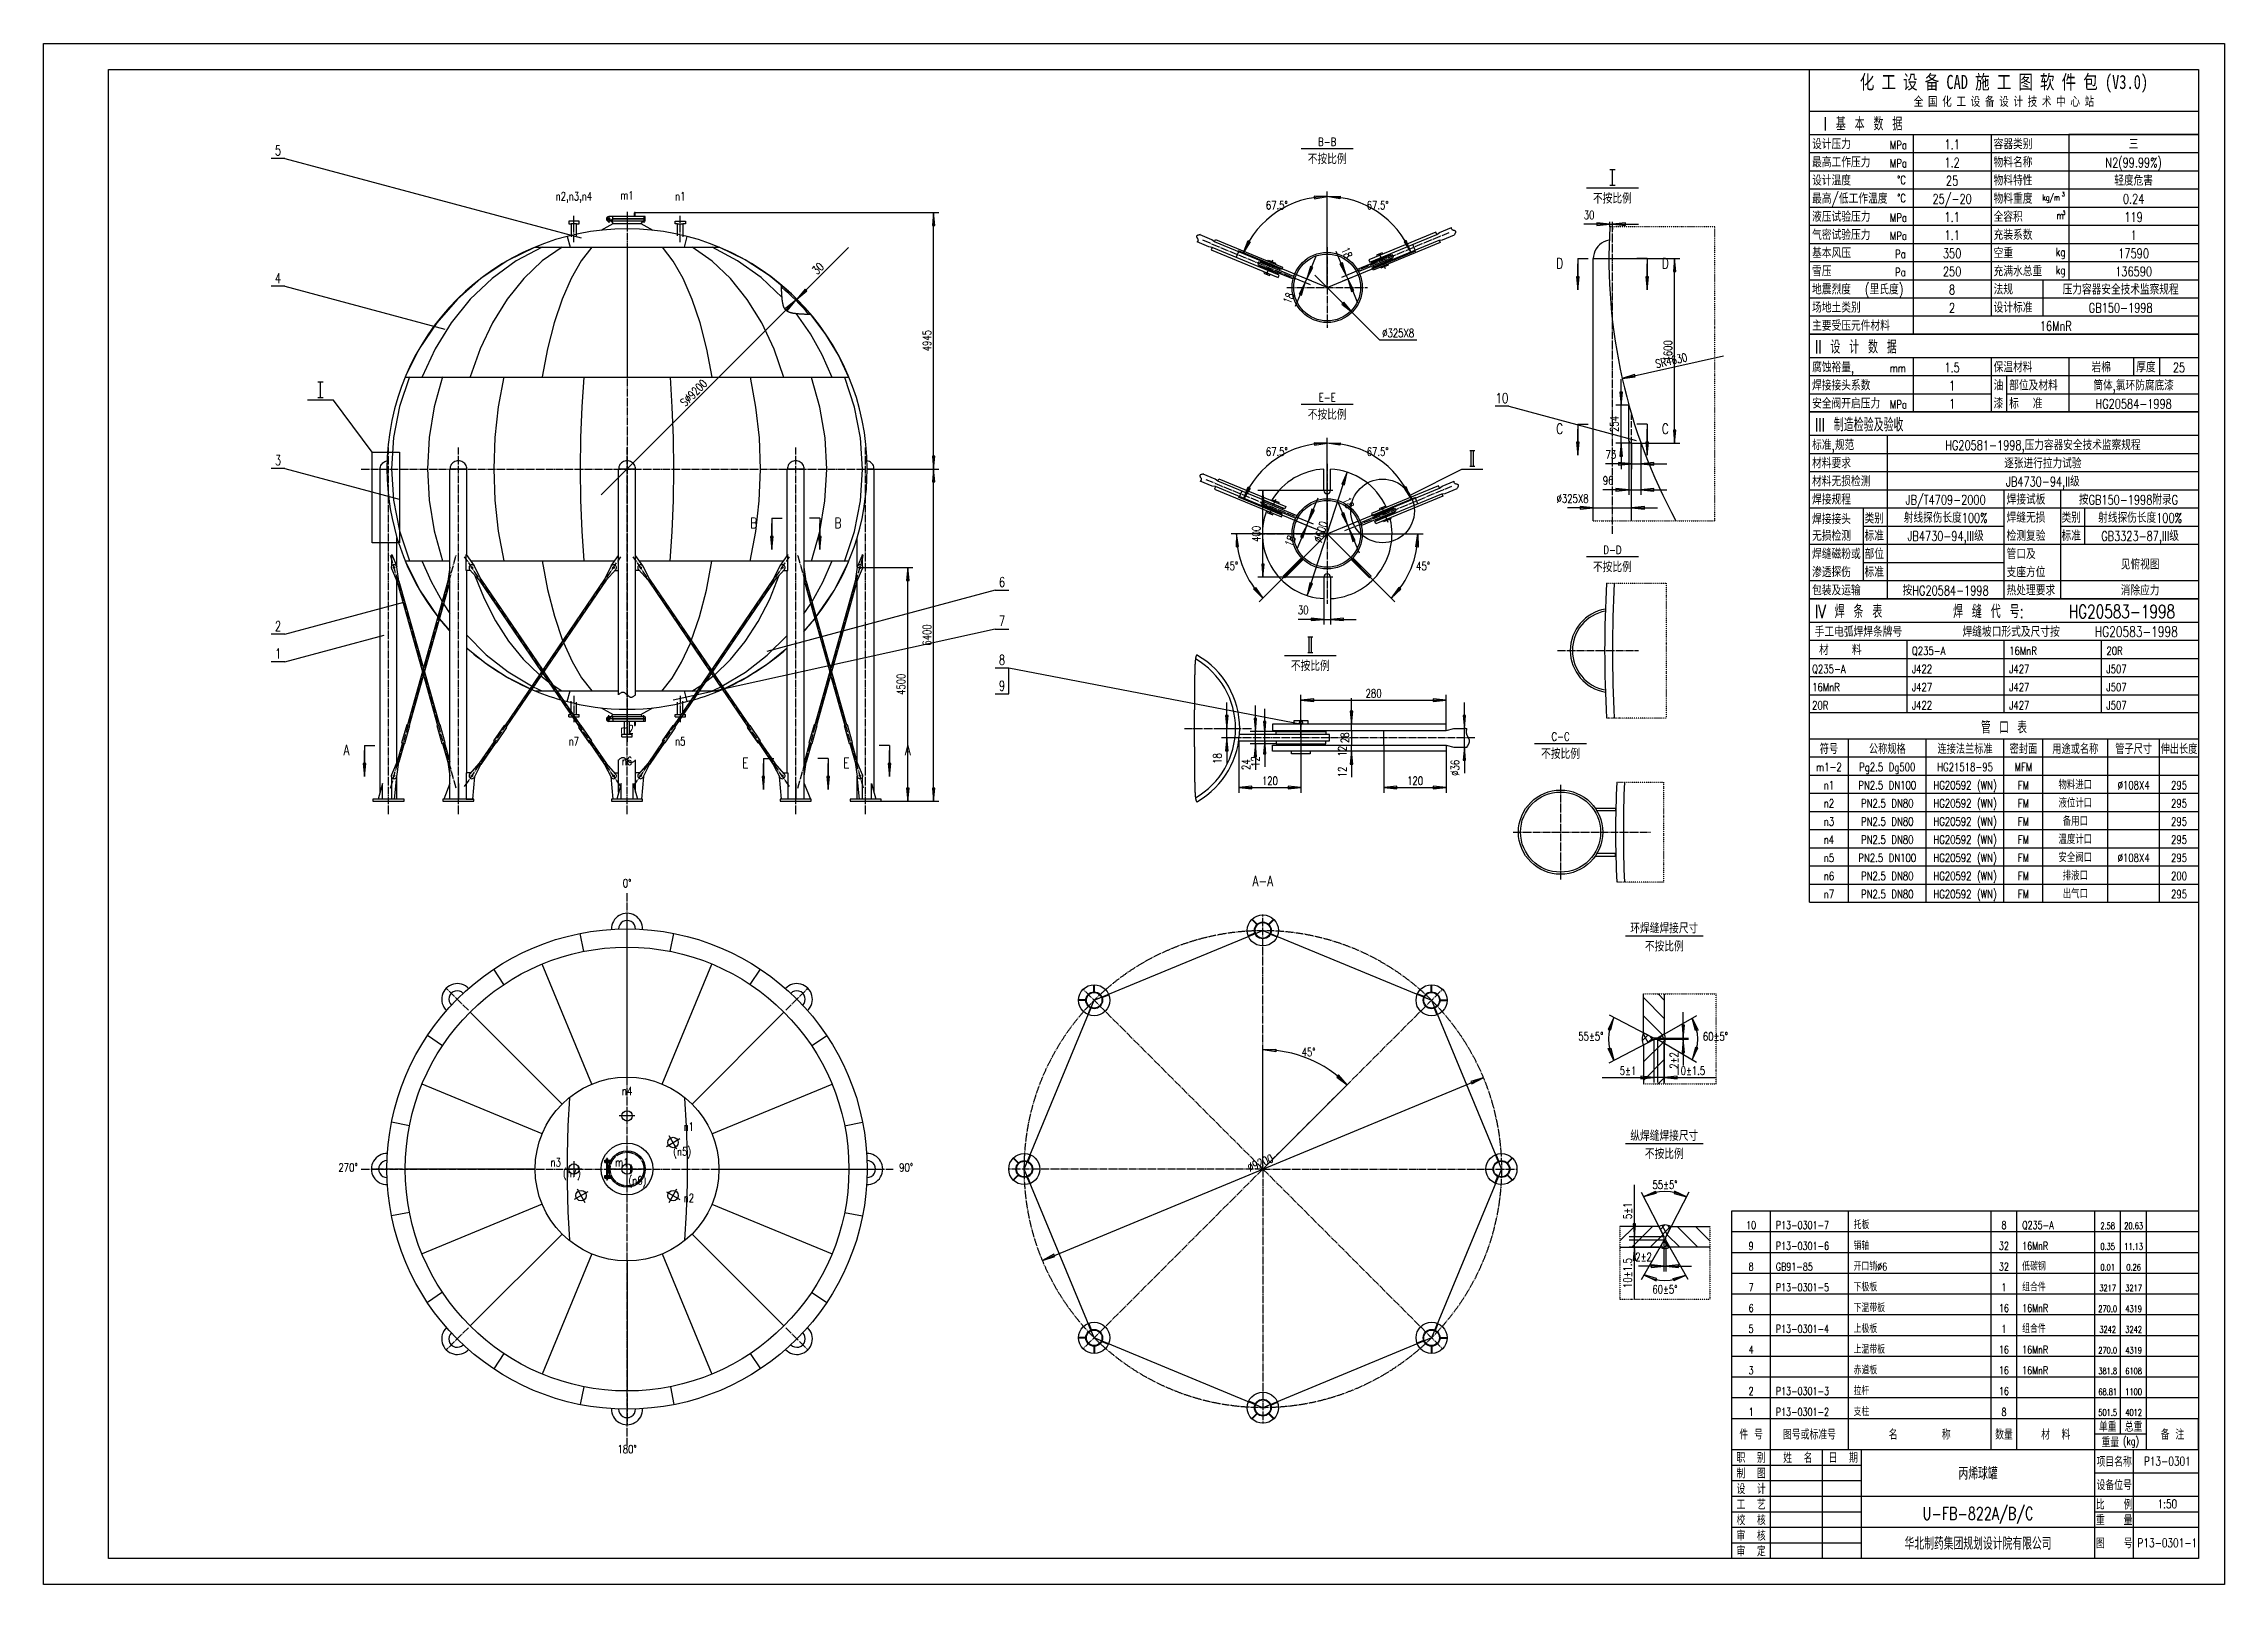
# Model space of a CAD drawing. Extents: x -1250 to 40800, y -500 to 29200.
import ezdxf
from ezdxf.enums import TextEntityAlignment as Align

# ---------------------------------------------------------------- set-up
doc = ezdxf.new("R2010")
doc.units = 0
doc.header["$LTSCALE"] = 30
doc.header["$MEASUREMENT"] = 0
for name, pattern in [('CENTER', [6.25, 5, -0.5, 0.25, -0.5]), ('DASHED', [5, 4, -1]), ('DIVIDE', [1.25, 0.5, -0.25, 0, -0.25, 0, -0.25])]:
    doc.linetypes.add(name, pattern=pattern)
for name, color, linetype in [('1', 2, 'CONTINUOUS'), ('2', 1, 'CONTINUOUS'), ('4', 2, 'CENTER'), ('5', 2, 'DASHED'), ('6', 6, 'DIVIDE')]:
    doc.layers.add(name, color=color, linetype=linetype)
doc.styles.add('HZ', font='txt', dxfattribs={"width": 0.75, "bigfont": 'hztxt'})
doc.styles.add('ST', font='SimSun.ttf', dxfattribs={"width": 0.75})

msp = doc.modelspace()

# ---------------------------------------------------------------- texts
at = {"layer": '1', "style": 'HZ', "width": 0.75}
for s, height, p in [('B-B', 160, (23500, 27227)), ('1.1', 184, (35550, 27165)), ('三', 184, (39050, 27165)), ('5', 192, (3270, 27045)), ('不按比例', 192, (23500, 26877)), ('1.2', 184, (35550, 26815)), ('N2(99.99%)', 184, (39050, 26815)), ('25', 184, (35550, 26465)), ('轻度危害', 184, (39050, 26465)), ('n2,n3,n4', 160, (8975, 26179)), ('m1', 160, (10000, 26196)), ('n1', 160, (11025, 26179)), ('67.5%%d', 160, (22528, 26005)), ('67.5%%d', 160, (24473, 26005)), ('不按比例', 192, (29000, 26118)), ('25/-20', 184, (35550, 26115)), ('0.24', 184, (39050, 26115)), ('30', 160, (28550, 25818)), ('1.1', 184, (35550, 25765)), ('119', 184, (39050, 25765)), ('350', 184, (35550, 25065)), ('1.1', 184, (35550, 25415)), ('17590', 184, (39050, 25065)), ('1', 184, (39050, 25415)), ('D', 200, (27981, 24865)), ('D', 200, (30019, 24865)), ('250', 184, (35550, 24715)), ('136590', 184, (39050, 24715)), ('4', 192, (3270, 24584)), ('8', 184, (35550, 24365)), ('压力容器安全技术监察规程', 184, (38800, 24365)), ('2', 184, (35550, 24015)), ('GB150-1998', 184, (38800, 24015)), ('%%c325X8', 160, (24869, 23541)), ('16MnR', 184, (37550, 23665)), ('1.5', 184, (35550, 22865)), ('岩棉', 184, (38425, 22865)), ('筒体,氯环防腐底漆', 184, (39050, 22515)), ('25', 184, (39925, 22865)), ('E-E', 160, (23500, 22300)), ('10', 192, (26870, 22271)), ('1', 184, (35550, 22515)), ('1', 184, (35550, 22165)), ('HG20584-1998', 184, (39050, 22165)), ('不按比例', 192, (23500, 21950)), ('C', 200, (27981, 21677)), ('C', 200, (30019, 21677)), ('HG20581-1998,压力容器安全技术监察规程', 184, (37300, 21365)), ('3', 192, (3270, 21073)), ('67.5%%d', 160, (22528, 21255)), ('67.5%%d', 160, (24473, 21255)), ('73', 160, (28969, 21200)), ('逐张进行拉力试验', 184, (37300, 21015)), ('96', 160, (28917, 20700)), ('JB4730-94,II级', 184, (37300, 20665)), ('%%c325X8', 160, (28231, 20350)), ('JB/T4709-2000', 184, (35425, 20315)), ('按GB150-1998附录G', 184, (38950, 20315)), ('B', 200, (12440, 19860)), ('B', 200, (14065, 19860)), ('JB4730-94,III级', 184, (35425, 19615)), ('射线探伤长度100%', 184, (35425, 19965)), ('GB3323-87,III级', 184, (39175, 19615)), ('射线探伤长度100%', 184, (39175, 19965)), ('D-D', 160, (29000, 19362)), ('不按比例', 192, (29000, 19012)), ('见俯视图', 184, (39175, 19065)), ('6', 192, (17230, 18725)), ('按HG20584-1998', 184, (35425, 18565)), ('消除应力', 184, (39175, 18565)), ('7', 192, (17230, 17975)), ('30', 160, (23038, 18202)), ('2', 192, (3270, 17876)), ('1', 192, (3270, 17346)), ('8', 192, (17230, 17225)), ('不按比例', 192, (23175, 17107)), ('9', 192, (17230, 16725)), ('280', 160, (24395, 16595)), ('m2', 160, (10000, 15904)), ('管 口 表', 240, (36550, 15900)), ('A', 200, (4588, 15481)), ('n7', 160, (8975, 15671)), ('n5', 160, (11025, 15671)), ('A', 200, (15412, 15481)), ('不按比例', 192, (28000, 15412)), ('C-C', 160, (28000, 15762)), ('符号', 175, (33175, 15510)), ('公称规格', 175, (34300, 15510)), ('连接法兰标准', 175, (35800, 15510)), ('密封面', 175, (36925, 15510)), ('用途或名称', 175, (37925, 15510)), ('管子尺寸', 175, (39050, 15510)), ('伸出长度', 175, (39925, 15510)), ('n6', 160, (10000, 15289)), ('E', 200, (12278, 15231)), ('E', 200, (14228, 15231)), ('m1-2', 160, (33175, 15175)), ('Pg2.5 Dg500', 160, (34300, 15175)), ('HG21518-95', 160, (35800, 15175)), ('MFM', 160, (36925, 15175)), ('120', 160, (22395, 14910)), ('120', 160, (25195, 14910)), ('n1', 160, (33175, 14825)), ('PN2.5 DN100', 160, (34300, 14825)), ('HG20592 (WN)', 160, (35800, 14825)), ('FM', 160, (36925, 14825)), ('物料进口', 160, (37925, 14825)), ('%%c108X4', 160, (39050, 14825)), ('295', 160, (39925, 14825)), ('n2', 160, (33175, 14475)), ('PN2.5 DN80', 160, (34300, 14475)), ('HG20592 (WN)', 160, (35800, 14475)), ('HG20592 (WN)', 160, (35800, 14125)), ('FM', 160, (36925, 14475)), ('液位计口', 160, (37925, 14475)), ('备用口', 160, (37925, 14125)), ('295', 160, (39925, 14475)), ('n3', 160, (33175, 14125)), ('n4', 160, (33175, 13775)), ('PN2.5 DN80', 160, (34300, 14125)), ('PN2.5 DN80', 160, (34300, 13775)), ('HG20592 (WN)', 160, (35800, 13775)), ('FM', 160, (36925, 14125)), ('FM', 160, (36925, 13775)), ('温度计口', 160, (37925, 13775)), ('295', 160, (39925, 14125)), ('295', 160, (39925, 13775)), ('n5', 160, (33175, 13425)), ('PN2.5 DN100', 160, (34300, 13425)), ('HG20592 (WN)', 160, (35800, 13425)), ('FM', 160, (36925, 13425)), ('安全阀口', 160, (37925, 13425)), ('%%c108X4', 160, (39050, 13425)), ('295', 160, (39925, 13425)), ('0%%d', 160, (10000, 12936)), ('A-A', 200, (22260, 12956)), ('n6', 160, (33175, 13075)), ('PN2.5 DN80', 160, (34300, 13075)), ('HG20592 (WN)', 160, (35800, 13075)), ('FM', 160, (36925, 13075)), ('排液口', 160, (37925, 13075)), ('200', 160, (39925, 13075)), ('n7', 160, (33175, 12725)), ('PN2.5 DN80', 160, (34300, 12725)), ('HG20592 (WN)', 160, (35800, 12725)), ('FM', 160, (36925, 12725)), ('出气口', 160, (37925, 12725)), ('295', 160, (39925, 12725)), ('环焊缝焊接尺寸', 192, (30000, 12050)), ('不按比例', 192, (30000, 11700)), ('45%%d', 160, (23141, 9681)), ('5%%p1', 160, (29300, 9323)), ('10%%p1.5', 160, (30500, 9323)), ('n4', 160, (10000, 8931)), ('n1', 160, (11191, 8244)), ('纵焊缝焊接尺寸', 192, (30000, 8050)), ('270%%d', 160, (4620, 7456)), ('n3', 160, (8625, 7556)), ('m1', 160, (9900, 7556)), ('(n5)', 160, (11063, 7765)), ('90%%d', 160, (15380, 7456)), ('不按比例', 192, (30000, 7700)), ('(n7)', 160, (8937, 7347)), ('(n6)', 160, (10200, 7206)), ('55%%p5%%d', 160, (30014, 7124)), ('n2', 160, (11191, 6868)), ('10', 150, (31675, 6350)), ('8', 150, (36550, 6350)), ('2.58', 125, (38550, 6350)), ('20.63', 125, (39050, 6350)), ('2%%p2', 160, (29600, 5733)), ('9', 150, (31675, 5950)), ('32', 150, (36550, 5950)), ('0.35', 125, (38550, 5950)), ('11.13', 125, (39050, 5950)), ('8', 150, (31675, 5550)), ('32', 150, (36550, 5550)), ('0.01', 125, (38550, 5550)), ('0.26', 125, (39050, 5550)), ('60%%p5%%d', 160, (30012, 5106)), ('7', 150, (31675, 5150)), ('1', 150, (36550, 5150)), ('3217', 125, (38550, 5150)), ('3217', 125, (39050, 5150)), ('6', 150, (31675, 4750)), ('16', 150, (36550, 4750)), ('270.0', 125, (38550, 4750)), ('4319', 125, (39050, 4750)), ('5', 150, (31675, 4350)), ('1', 150, (36550, 4350)), ('3242', 125, (38550, 4350)), ('3242', 125, (39050, 4350)), ('4', 150, (31675, 3950)), ('16', 150, (36550, 3950)), ('270.0', 125, (38550, 3950)), ('4319', 125, (39050, 3950)), ('3', 150, (31675, 3550)), ('16', 150, (36550, 3550)), ('381.8', 125, (38550, 3550)), ('6108', 125, (39050, 3550)), ('2', 150, (31675, 3150)), ('16', 150, (36550, 3150)), ('68.81', 125, (38550, 3150)), ('1100', 125, (39050, 3150)), ('1', 150, (31675, 2750)), ('8', 150, (36550, 2750)), ('501.5', 125, (38550, 2750)), ('4012', 125, (39050, 2750)), ('180%%d', 160, (10000, 2026))]:
    msp.add_text(s, height=height, dxfattribs=at).set_placement(p, align=Align.CENTER)
for s, rotation, p in [('18', 292.5, (23805, 25140)), ('30', 45, (13738, 24809)), ('18', 67.5, (22831, 24263)), ('4945', 90, (15862, 23473)), ('SR4630', 12.68, (30153, 23013)), ('1600', 90, (30150, 23277)), ('S%%c9200', 45, (11341, 22411)), ('254', 90, (29117, 21867)), ('18', 292.5, (23834, 20321)), ('400', 90, (22212, 19750)), ('%%c600', 72, (23452, 19765)), ('18', 67.5, (22860, 19582)), ('6400', 90, (15862, 17800)), ('4500', 90, (15362, 16850)), ('12', 90, (23870, 15560)), ('28', 90, (23920, 15820)), ('18', 90, (21462, 15420)), ('24', 90, (22015, 15300)), ('12', 90, (22195, 15360)), ('12', 90, (23870, 15160)), ('%%c36', 90, (26045, 15240)), ('2%%p2', 90, (30267, 9600)), ('%%c9200', 22.5, (22241, 7552)), ('5%%p1', 90, (29373, 6700)), ('10%%p1.5', 90, (29373, 5500))]:
    msp.add_text(s, height=160, rotation=rotation, dxfattribs=at).set_placement(p, align=Align.CENTER)
for s, p in [('45%%d', (21783, 19051)), ('55%%p5%%d', (28826, 9984))]:
    msp.add_text(s, height=160, dxfattribs=at).set_placement(p, align=Align.RIGHT)
for s, height, p in [('45%%d', 160, (25216, 19049)), ('IV 焊 条 表       焊 缝 代 号:', 256, (32900, 18125)), ('HG20583-1998', 256, (37800, 18125)), ('手工电弧焊焊条牌号        焊缝坡口形式及尺寸按', 200, (32900, 17765)), ('HG20583-1998', 200, (38300, 17765)), (' 材   料', 200, (32850, 17415)), ('Q235-A', 160, (34775, 17415)), ('16MnR', 160, (36650, 17415)), ('20R', 160, (38525, 17415)), ('Q235-A', 160, (32850, 17065)), ('16MnR', 160, (32850, 16715)), ('J422', 160, (34775, 17065)), ('J427', 160, (34775, 16715)), ('J427', 160, (36650, 17065)), ('J427', 160, (36650, 16715)), ('J507', 160, (38525, 17065)), ('J507', 160, (38525, 16715)), ('20R', 160, (32850, 16365)), ('J422', 160, (34775, 16365)), ('J427', 160, (36650, 16365)), ('J507', 160, (38525, 16365)), ('60%%p5%%d', 160, (30744, 9982)), ('P13-0301-7', 150, (32150, 6350)), ('托板', 150, (33650, 6350)), ('Q235-A', 150, (36900, 6350)), ('P13-0301-6', 150, (32150, 5950)), ('销轴', 150, (33650, 5950)), ('16MnR', 150, (36900, 5950)), ('GB91-85', 150, (32150, 5550)), ('开口销%%c6', 150, (33650, 5550)), ('低碳钢', 150, (36900, 5550)), ('P13-0301-5', 150, (32150, 5150)), ('下极板', 150, (33650, 5150)), ('组合件', 150, (36900, 5150)), ('下温带板', 150, (33650, 4750)), ('16MnR', 150, (36900, 4750)), ('P13-0301-4', 150, (32150, 4350)), ('上极板', 150, (33650, 4350)), ('组合件', 150, (36900, 4350)), ('上温带板', 150, (33650, 3950)), ('16MnR', 150, (36900, 3950)), ('赤道板', 150, (33650, 3550)), ('16MnR', 150, (36900, 3550)), ('P13-0301-3', 150, (32150, 3150)), ('拉杆', 150, (33650, 3150)), ('P13-0301-2', 150, (32150, 2750)), ('支柱', 150, (33650, 2750))]:
    msp.add_text(s, height=height, dxfattribs=at).set_placement(p)
for s, height, p in [('丙烯球罐', 240, (36050, 1650)), ('P13-0301', 168, (39700, 1875)), ('U-FB-822A/B/C', 240, (36050, 850)), ('1:50', 168, (39700, 1050)), ('P13-0301-1', 168, (39700, 300))]:
    msp.add_text(s, height=height, dxfattribs=at).set_placement(p, align=Align.MIDDLE)

# ---------------------------------------------------------------- blocks, each defined once
blk = doc.blocks.new('hbiao9')
at = {"layer": '1'}
for p, q in [((-150, -25), (0, -25)), ((-110, -25), (-110, -102)), ((-80, -25), (-80, -95)), ((-50, -25), (-50, -81)), ((0, -25), (-50, -25)), ((-150, -32), (0, -32)), ((-150, -39), (0, -39)), ((-150, -46), (0, -46)), ((-150, -53), (0, -53)), ((-150, -60), (0, -60)), ((-150, -67), (0, -67)), ((-150, -74), (0, -74)), ((-150, -81), (0, -81)), ((-60, -81), (-60, -95)), ((-150, -88), (0, -88)), ((-150, -95), (0, -95)), ((-150, -111), (0, -111)), ((-110, -111), (-110, -132)), ((-80, -111), (-80, -132)), ((-50, -111), (-50, -132)), ((-25, -111), (-25, -118)), ((-15, -111), (-15, -118)), ((-150, -118), (0, -118)), ((-150, -125), (-80, -125)), ((-74, -118), (-74, -132)), ((-74, -125), (0, -125)), ((-150, -141), (0, -141)), ((-120, -141), (-120, -204)), ((-150, -148), (0, -148)), ((-150, -155), (0, -155)), ((-150, -162), (0, -162)), ((-75, -162), (-75, -204)), ((-53.25, -162), (-53.25, -204)), ((-150, -169), (0, -169)), ((-129.35, -169), (-129.35, -197)), ((-129.35, -176), (-75, -176)), ((-53.25, -176), (0, -176)), ((-44, -169), (-44, -183)), ((-150, -183), (0, -183)), ((-129.35, -190), (-75, -190)), ((-150, -197), (0, -197))]:
    blk.add_line(p, q, dxfattribs=at)
at = {"layer": '2'}
for p, q in [((-150, -102), (-150, 0)), ((-150, 0), (0, 0)), ((0, 0), (0, -102)), ((-150, -16), (0, -16)), ((0, -102), (-150, -102)), ((-150, -204), (-150, -132)), ((-150, -132), (0, -132)), ((0, -132), (0, -204)), ((0, -204), (-150, -204))]:
    blk.add_line(p, q, dxfattribs=at)
blk.add_lwpolyline([(-150, -132), (-150, -102), (0, -102), (0, -132)], close=True, dxfattribs=at)
at = {"layer": '1', "width": 0.75}
for s, height, style, p in [('化 工 设 备 CAD 施 工 图 软 件 包 (V3.0)', 5.44, 'ST', (-75, -7.5)), ('全 国 化 工 设 备 设 计 技 术 中 心 站', 3.52, 'ST', (-75, -14)), (' ,                                                                               ', 3.68, 'HZ', (-37.5, -116.7))]:
    blk.add_text(s, height=height, dxfattribs=dict(at, style=style)).set_placement(p, align=Align.CENTER)
at = {"layer": '1', "style": 'HZ', "width": 0.75}
for s, height, p in [(' I 基 本 数 据', 5.12, (-148, -23.5)), ('设计压力', 4, (-149, -30.7)), ('最高工作压力', 4, (-149, -37.7)), ('MPa', 3.2, (-119, -30.7)), ('物料名称', 4, (-79, -37.7)), ('容器类别', 4, (-79, -30.7)), ('设计温度', 4, (-149, -44.7)), ('MPa', 3.2, (-119, -37.7)), ('%%DC', 3.2, (-116.21, -44.15)), ('物料特性', 4, (-79, -44.7)), ('最高/低工作温度', 4, (-149, -51.7)), ('%%dC', 3.2, (-116.21, -51.15)), ('物料重度', 4, (-79, -51.7)), ('kg/m', 2.4, (-60.19, -50.53)), ('3', 1.6, (-52.72, -48.86)), ('液压试验压力', 4, (-149, -58.7)), ('MPa', 3.2, (-119, -58.7)), ('全容积', 4, (-79, -58.7)), ('m', 2.88, (-54.72, -57.73)), ('3', 1.6, (-52.5, -56)), ('气密试验压力', 4, (-149, -65.7)), ('MPa', 3.2, (-119, -65.7)), ('充装系数', 4, (-79, -65.7)), ('基本风压', 4, (-149, -72.7)), ('雪压', 4, (-149, -79.7)), ('Pa', 3.2, (-117, -72.7)), ('充满水总重', 4, (-79, -79.7)), ('空重', 4, (-79, -72.7)), ('kg', 3.2, (-55, -71.93)), ('地震烈度  (里氏度)', 4, (-149, -86.7)), ('Pa', 3.2, (-117, -79.7)), ('法规', 4, (-79, -86.7)), ('kg', 3.2, (-55, -78.93)), ('场地土类别', 4, (-149, -93.7)), ('设计标准', 4, (-79, -93.7)), ('主要受压元件材料', 4, (-149, -100.7)), ('II 设 计 数 据', 5.12, (-148, -109.5)), ('腐蚀裕量', 4, (-149, -116.7)), ('mm', 3.2, (-119, -116.7)), ('保温材料', 4, (-79, -116.7)), ('厚度', 4, (-24, -116.7)), ('焊接接头系数', 4, (-149, -123.7)), ('油', 4, (-79, -123.7)), ('部位及材料', 4, (-73, -123.7)), ('安全阀开启压力', 4, (-149, -130.7)), ('III 制造检验及验收', 5.12, (-148, -139.5)), ('MPa', 3.2, (-119, -130.7)), ('漆', 4, (-79, -130.7)), ('标  准', 4, (-73, -130.7)), ('标准,规范', 4, (-149, -146.7)), ('材料要求', 4, (-149, -153.7)), ('材料无损检测', 4, (-149, -160.7)), ('焊接规程', 4, (-149, -167.7)), ('焊接试板', 4, (-74, -167.7)), ('焊接接头', 4, (-149, -175.28)), ('类别', 4, (-128.78, -174.99)), ('焊缝无损', 4, (-74, -174.7)), ('类别', 4, (-52.81, -174.7)), ('焊缝磁粉或', 4, (-149, -188.7)), ('无损检测', 4, (-149, -181.7)), ('标准', 4, (-128.78, -181.7)), ('部位', 4, (-128.78, -188.7)), ('检测复验', 4, (-74, -181.7)), ('管口及', 4, (-74, -188.7)), ('标准', 4, (-52.81, -181.7)), ('渗透探伤', 4, (-149, -195.7)), ('标准', 4, (-128.78, -195.7)), ('支座方位', 4, (-74, -195.7)), ('包装及运输', 4, (-149, -202.7)), ('热处理要求', 4, (-74, -202.7))]:
    blk.add_text(s, height=height, dxfattribs=at).set_placement(p)
blk = doc.blocks.new('BT1')
at = {"layer": '1'}
for p, q in [((-180, 36), (-130, 36)), ((-165, 0), (-165, 42)), ((-145, 0), (-145, 42)), ((-130, 0), (-130, 42)), ((-40, 0), (-40, 42)), ((-25, 0), (-25, 42)), ((-180, 30), (-130, 30)), ((-180, 24), (0, 24)), ((-180, 18), (-130, 18)), ((-40, 18), (0, 18)), ((-180, 12), (0, 12)), ((-180, 6), (-130, 6))]:
    blk.add_line(p, q, dxfattribs=at)
at = {"layer": '1', "ltscale": 0.2}
blk.add_line((-40, 33), (0, 33), dxfattribs=at)
at = {"layer": '2'}
for p, q in [((-180, 42), (0, 42)), ((-180, 0), (-180, 42)), ((0, 42), (0, 0)), ((0, 0), (-180, 0))]:
    blk.add_line(p, q, dxfattribs=at)
at = {"layer": '1', "style": 'HZ', "width": 0.75}
for s, height, p in [('职  别', 3.36, (-172.5, 39)), ('制  图', 3.36, (-172.5, 33)), ('姓  名', 3.36, (-154.5, 39)), ('日  期', 3.36, (-137, 39)), ('项目名称', 3.36, (-32.5, 37.5)), ('设  计', 3.36, (-172.5, 27)), ('设备位号', 3.36, (-32.5, 28.5)), ('校  核', 3.36, (-172.5, 15)), ('工  艺', 3.36, (-172.5, 21)), ('重   量', 3.36, (-32.5, 15)), ('比   例', 3.36, (-32.5, 21)), ('审  核', 3.36, (-172.5, 9)), ('华北制药集团规划设计院有限公司', 4.8, (-85, 6)), ('审  定', 3.36, (-172.5, 3)), ('图   号', 3.36, (-32.5, 6))]:
    blk.add_text(s, height=height, dxfattribs=at).set_placement(p, align=Align.MIDDLE)
blk = doc.blocks.new('BT4')
at = {"layer": '1'}
for p, q in [((-180, 12), (0, 12)), ((-165, 0), (-165, 12)), ((-135, 0), (-135, 12)), ((-80, 0), (-80, 12)), ((-70, 0), (-70, 12)), ((-40, 0), (-40, 12)), ((-30, 6), (-30, 12)), ((-20, 0), (-20, 12)), ((-40, 6), (-20, 6))]:
    blk.add_line(p, q, dxfattribs=at)
at = {"layer": '2'}
for p, q in [((-180, 0), (-180, 12)), ((0, 0), (0, 12)), ((-180, 0), (0, 0)), ((-180, 0), (0, 0))]:
    blk.add_line(p, q, dxfattribs=at)
at = {"layer": '1', "style": 'HZ', "width": 0.75}
for s, height, p in [('单重', 3.36, (-35, 9)), ('总重', 3.36, (-25, 9)), ('件 号', 3.36, (-172.5, 6)), ('图号或标准号', 3.36, (-150, 6)), ('名       称', 3.36, (-107.5, 6)), ('数量', 3.36, (-75, 6)), ('材  料', 3.36, (-55, 6)), ('重量', 3.36, (-34, 3)), ('(kg)', 3, (-26, 3)), ('备 注', 3.36, (-10, 6))]:
    blk.add_text(s, height=height, dxfattribs=at).set_placement(p, align=Align.MIDDLE)

# ---------------------------------------------------------------- linework, layer by layer
at = {"layer": '1'}
for p, q in [((3400, 26985), (9114, 25454)), ((29050, 26768), (28950, 26768)), ((29000, 26468), (29000, 26768)), ((23500, 24500), (23501, 26350)), ((23500, 24500), (23501, 26350)), ((29050, 26468), (28950, 26468)), ((9648, 25876), (9648, 25745)), ((10150, 25946), (16012, 25946)), ((10325, 25876), (10325, 25745)), ((15912, 21000), (15912, 25946)), ((28950, 25718), (29000, 25718)), ((28950, 25668), (28950, 25618)), ((29000, 25668), (29000, 25618)), ((13273, 24273), (14273, 25273)), ((23500, 24500), (21791, 25209)), ((23500, 24500), (25209, 25208)), ((24097, 24828), (23773, 24694)), ((28331, 25055), (28331, 24455)), ((28932, 25055), (30300, 25055)), ((29669, 25055), (29669, 24455)), ((30200, 21500), (30200, 25055)), ((3400, 24524), (6485, 23697)), ((22846, 24690), (23169, 24556)), ((23198, 24625), (22874, 24759)), ((23077, 24594), (23105, 24663)), ((23261, 24739), (24509, 23491)), ((23802, 24625), (24126, 24759)), ((23866, 24733), (23895, 24663)), ((28331, 24454), (28331, 24455)), ((29669, 24454), (29669, 24455)), ((9500, 20500), (13252, 24252)), ((24509, 23491), (25229, 23491)), ((29189, 22744), (31140, 23183)), ((4138, 22675), (4038, 22675)), ((4138, 22375), (4038, 22375)), ((4088, 22375), (4088, 22675)), ((27000, 22211), (29460, 21552)), ((28331, 21867), (28331, 21267)), ((29317, 22233), (29067, 22233)), ((29167, 21500), (29167, 22233)), ((29669, 21867), (29669, 21267)), ((23500, 19750), (23501, 21600)), ((23500, 19750), (23501, 21600)), ((29369, 21500), (29067, 21500)), ((29317, 21552), (29317, 20500)), ((29369, 21500), (29369, 21000)), ((29550, 21500), (30300, 21500)), ((29550, 21500), (29550, 21000)), ((29550, 21500), (29550, 20500)), ((26349, 21349), (26249, 21349)), ((26349, 21049), (26249, 21049)), ((26274, 21049), (26274, 21349)), ((26324, 21049), (26324, 21349)), ((28331, 21266), (28331, 21267)), ((29369, 21100), (29550, 21100)), ((29669, 21266), (29669, 21267)), ((3400, 21013), (5608, 20422)), ((14762, 21000), (16012, 21000)), ((14762, 21000), (16012, 21000)), ((15912, 14600), (15912, 21000)), ((23114, 18561), (23886, 20939)), ((23500, 19750), (21791, 20459)), ((23612, 20583), (22162, 20583)), ((22262, 18917), (22262, 20583)), ((23500, 19750), (25209, 20458)), ((28631, 20250), (29369, 20250)), ((29317, 20600), (29550, 20600)), ((12790, 20050), (12790, 19450)), ((13715, 20050), (13715, 19450)), ((23198, 19875), (22874, 20009)), ((22903, 20078), (23227, 19944)), ((23105, 19913), (23134, 19983)), ((23802, 19875), (24126, 20009)), ((24154, 19940), (23831, 19806)), ((23895, 19913), (23923, 19844)), ((12790, 19450), (12790, 19450)), ((13715, 19450), (13715, 19450)), ((23500, 19750), (21650, 19751)), ((23500, 19750), (22191, 18443)), ((23500, 19750), (24807, 18440)), ((23500, 19750), (25350, 19748)), ((14438, 19100), (15512, 19100)), ((15412, 14600), (15412, 19100)), ((17100, 18665), (12697, 17485)), ((23612, 18917), (22162, 18917)), ((3400, 17816), (5697, 18431)), ((23438, 18502), (23438, 18002)), ((23438, 18102), (23562, 18102)), ((23562, 18502), (23562, 18002)), ((3400, 17286), (5319, 17800)), ((17100, 17915), (10886, 16546)), ((23225, 17757), (23125, 17757)), ((23150, 17457), (23150, 17757)), ((23200, 17457), (23200, 17757)), ((32800, 18050), (40300, 18050)), ((32800, 17700), (40300, 17700)), ((34675, 17700), (34675, 16300)), ((36550, 17700), (36550, 16300)), ((38425, 17700), (38425, 16300)), ((23225, 17457), (23125, 17457)), ((32800, 17350), (40300, 17350)), ((17360, 17165), (23012, 16080)), ((17360, 16665), (17360, 17165)), ((32800, 17000), (40300, 17000)), ((22995, 15820), (22995, 16645)), ((22995, 16545), (25795, 16545)), ((25795, 16080), (25795, 16645)), ((32800, 16650), (40300, 16650)), ((9648, 16124), (9648, 16255)), ((10325, 16124), (10325, 16255)), ((21462, 16000), (21812, 16000)), ((21562, 15820), (21562, 16000)), ((23970, 15960), (23970, 16080)), ((26145, 15640), (26145, 16000)), ((4937, 15671), (4937, 15071)), ((15062, 15671), (15062, 15071)), ((21812, 15820), (21462, 15820)), ((21795, 15760), (21795, 14760)), ((22515, 15940), (22015, 15940)), ((22515, 15700), (22015, 15700)), ((22115, 15700), (22115, 15940)), ((22295, 15760), (22295, 15880)), ((22995, 15820), (22995, 14760)), ((23970, 15960), (23970, 15680)), ((23970, 15560), (23970, 15680)), ((24595, 15680), (24595, 14760)), ((25795, 15560), (25795, 14760)), ((32800, 15800), (40300, 15800)), ((33550, 12650), (33550, 15800)), ((35050, 12650), (35050, 15800)), ((36550, 12650), (36550, 15800)), ((37300, 12650), (37300, 15800)), ((38550, 12650), (38550, 15800)), ((39550, 12650), (39550, 15800)), ((12628, 15421), (12628, 14821)), ((13878, 15421), (13878, 14821)), ((32800, 15450), (40300, 15450)), ((4937, 15071), (4937, 15071)), ((12628, 14821), (12628, 14821)), ((13878, 14821), (13878, 14821)), ((15062, 15071), (15062, 15071)), ((21795, 14860), (22995, 14860)), ((24595, 14860), (25795, 14860)), ((32800, 15100), (40300, 15100)), ((32800, 14750), (40300, 14750)), ((14438, 14600), (15512, 14600)), ((14762, 14600), (16012, 14600)), ((32800, 14400), (40300, 14400)), ((32800, 14050), (40300, 14050)), ((32800, 13700), (40300, 13700)), ((32800, 13350), (40300, 13350)), ((32800, 13000), (40300, 13000)), ((19007, 10759), (22260, 12106)), ((22260, 12106), (25513, 10759)), ((17660, 7506), (19007, 10759)), ((25513, 10759), (26860, 7506)), ((29600, 10810), (30000, 10410)), ((30000, 10764), (29883, 10881)), ((28939, 10476), (29800, 10027)), ((29591, 10112), (29689, 9942)), ((29970, 10086), (29600, 10457)), ((30624, 10462), (29867, 10027)), ((22260, 7506), (22261, 9906)), ((28938, 9552), (29800, 10000)), ((29574, 9975), (29685, 10086)), ((29600, 9896), (29598, 9900)), ((29970, 9940), (29600, 9570)), ((29779, 10038), (29676, 9936)), ((29778, 9988), (29737, 10060)), ((29800, 10000), (29800, 9173)), ((29867, 10027), (30467, 10027)), ((29867, 10000), (29867, 9173)), ((30467, 10000), (29867, 10000)), ((30622, 9562), (29867, 10000)), ((29870, 10029), (29897, 9983)), ((29876, 9994), (29966, 10084)), ((30019, 9971), (29957, 10079)), ((30024, 10000), (29966, 9943)), ((30000, 9923), (30000, 9173)), ((30367, 10000), (30367, 10027)), ((18010, 5746), (26510, 9266)), ((28800, 9273), (29800, 9273)), ((29600, 9216), (30000, 9616)), ((30000, 9273), (29800, 9273)), ((30000, 9263), (29883, 9146)), ((30000, 9273), (31000, 9273)), ((22260, 7506), (23957, 9203)), ((10150, 8531), (9850, 8531)), ((10000, 8381), (10000, 8681)), ((10758, 7943), (11018, 8093)), ((10758, 7943), (11018, 8093)), ((10963, 7889), (10813, 8148)), ((10963, 7889), (10813, 8148)), ((8975, 7656), (8975, 7356)), ((9125, 7506), (8825, 7506)), ((19007, 4253), (17660, 7506)), ((26860, 7506), (25513, 4253)), ((29423, 6200), (29423, 7200)), ((9242, 7068), (8982, 6918)), ((9037, 7123), (9187, 6864)), ((10758, 7068), (11018, 6918)), ((10813, 6864), (10963, 7123)), ((29552, 7062), (30000, 6200)), ((30475, 7061), (30027, 6200)), ((29423, 6400), (29146, 6123)), ((29376, 6000), (29776, 6400)), ((30010, 6429), (29925, 6343)), ((29951, 6421), (30051, 6248)), ((29974, 6251), (30126, 6403)), ((30106, 6353), (30066, 6423)), ((30650, 6000), (30250, 6400)), ((30604, 6400), (30881, 6123)), ((31300, 6700), (40300, 6700)), ((31300, 6700), (40300, 6700)), ((31300, 6700), (40300, 6700)), ((31300, 6700), (40300, 6700)), ((31300, 6700), (40300, 6700)), ((31300, 6700), (40300, 6700)), ((31300, 6700), (40300, 6700)), ((31300, 6700), (40300, 6700)), ((32050, 2700), (32050, 6700)), ((33550, 2700), (33550, 6700)), ((36300, 2700), (36300, 6700)), ((36800, 2700), (36800, 6700)), ((38300, 2700), (38300, 6700)), ((38800, 2700), (38800, 6700)), ((39300, 2700), (39300, 6700)), ((30000, 6200), (29323, 6200)), ((30000, 6133), (29323, 6133)), ((29923, 6000), (29323, 6000)), ((29423, 6000), (29423, 6200)), ((29423, 5000), (29423, 6000)), ((29563, 5377), (30000, 6133)), ((29976, 6246), (29730, 6000)), ((29943, 6035), (29975, 5980)), ((29984, 5978), (30068, 6062)), ((30027, 6162), (30000, 6135)), ((30085, 5990), (30000, 6137)), ((30000, 5533), (30000, 6133)), ((30027, 6133), (30027, 5533)), ((30463, 5377), (30027, 6133)), ((30051, 6246), (30297, 6000)), ((31300, 6300), (40300, 6300)), ((31300, 6300), (40300, 6300)), ((31300, 6300), (40300, 6300)), ((31300, 6300), (40300, 6300)), ((31300, 6300), (40300, 6300)), ((31300, 6300), (40300, 6300)), ((31300, 6300), (40300, 6300)), ((31300, 6300), (40300, 6300)), ((31300, 5900), (40300, 5900)), ((31300, 5900), (40300, 5900)), ((31300, 5900), (40300, 5900)), ((31300, 5900), (40300, 5900)), ((31300, 5900), (40300, 5900)), ((31300, 5900), (40300, 5900)), ((31300, 5900), (40300, 5900)), ((31300, 5900), (40300, 5900)), ((30000, 5633), (30027, 5633)), ((31300, 5500), (40300, 5500)), ((31300, 5500), (40300, 5500)), ((31300, 5500), (40300, 5500)), ((31300, 5500), (40300, 5500)), ((31300, 5500), (40300, 5500)), ((31300, 5500), (40300, 5500)), ((31300, 5500), (40300, 5500)), ((31300, 5500), (40300, 5500)), ((31300, 5100), (40300, 5100)), ((31300, 5100), (40300, 5100)), ((31300, 5100), (40300, 5100)), ((31300, 5100), (40300, 5100)), ((31300, 5100), (40300, 5100)), ((31300, 5100), (40300, 5100)), ((31300, 5100), (40300, 5100)), ((31300, 5100), (40300, 5100)), ((31300, 4700), (40300, 4700)), ((31300, 4700), (40300, 4700)), ((31300, 4700), (40300, 4700)), ((31300, 4700), (40300, 4700)), ((31300, 4700), (40300, 4700)), ((31300, 4700), (40300, 4700)), ((31300, 4700), (40300, 4700)), ((31300, 4700), (40300, 4700)), ((22260, 2906), (19007, 4253)), ((25513, 4253), (22260, 2906)), ((31300, 4300), (40300, 4300)), ((31300, 4300), (40300, 4300)), ((31300, 4300), (40300, 4300)), ((31300, 4300), (40300, 4300)), ((31300, 4300), (40300, 4300)), ((31300, 4300), (40300, 4300)), ((31300, 4300), (40300, 4300)), ((31300, 4300), (40300, 4300)), ((31300, 3900), (40300, 3900)), ((31300, 3900), (40300, 3900)), ((31300, 3900), (40300, 3900)), ((31300, 3900), (40300, 3900)), ((31300, 3900), (40300, 3900)), ((31300, 3900), (40300, 3900)), ((31300, 3900), (40300, 3900)), ((31300, 3900), (40300, 3900)), ((31300, 3500), (40300, 3500)), ((31300, 3500), (40300, 3500)), ((31300, 3500), (40300, 3500)), ((31300, 3500), (40300, 3500)), ((31300, 3500), (40300, 3500)), ((31300, 3500), (40300, 3500)), ((31300, 3500), (40300, 3500)), ((31300, 3500), (40300, 3500)), ((31300, 3100), (40300, 3100)), ((31300, 3100), (40300, 3100)), ((31300, 3100), (40300, 3100)), ((31300, 3100), (40300, 3100)), ((31300, 3100), (40300, 3100)), ((31300, 3100), (40300, 3100)), ((31300, 3100), (40300, 3100)), ((31300, 3100), (40300, 3100))]:
    msp.add_line(p, q, dxfattribs=at)
for points in [[(-1250, -500), (-1250, 29200), (40800, 29200), (40800, -500)], [(23501, 26250), (23248, 26257), (23255, 26207)], [(23501, 26250), (23753, 26257), (23746, 26207)], [(21884, 25171), (21974, 25407), (22017, 25381)], [(25117, 25170), (25026, 25406), (24983, 25380)], [(23979, 24021), (23820, 24216), (23784, 24180)], [(23501, 21500), (23248, 21507), (23255, 21457)], [(23501, 21500), (23753, 21507), (23746, 21457)], [(5088, 19575), (5088, 21325), (5612, 21325), (5612, 19575)], [(21884, 20421), (21974, 20657), (22017, 20631)], [(25117, 20420), (25026, 20656), (24983, 20630)], [(21750, 19751), (21743, 19498), (21792, 19505)], [(25250, 19748), (25257, 19495), (25207, 19502)], [(22262, 18513), (22078, 18688), (22118, 18718)], [(24736, 18511), (24920, 18685), (24880, 18715)], [(29028, 10429), (28919, 10199), (28968, 10189)], [(30537, 10412), (30651, 10184), (30602, 10174)], [(22261, 9806), (22513, 9817), (22508, 9767)], [(29027, 9598), (28919, 9829), (28968, 9839)], [(30536, 9613), (30650, 9841), (30601, 9851)], [(23887, 9132), (23716, 9319), (23685, 9280)], [(29598, 6973), (29829, 7081), (29839, 7032)], [(30429, 6973), (30198, 7081), (30188, 7032)], [(29613, 5464), (29841, 5350), (29851, 5399)], [(30413, 5463), (30184, 5349), (30174, 5398)]]:
    msp.add_lwpolyline(points, close=True, dxfattribs=at)
for points in [[(15912, 25946), (15887, 25696), (15937, 25696), (15912, 25946)], [(25958, 25521), (25957, 25522), (25961, 25529), (25966, 25536), (25971, 25544), (25975, 25553), (25978, 25561), (25980, 25568), (25981, 25575), (25979, 25581), (25977, 25585), (25973, 25588), (25969, 25591), (25963, 25593), (25957, 25595), (25951, 25596), (25945, 25598), (25938, 25600), (25931, 25601), (25925, 25603), (25919, 25606), (25914, 25608), (25907, 25614), (25902, 25620), (25898, 25627), (25896, 25635), (25895, 25642), (25895, 25649), (25895, 25654)], [(28950, 25718), (28700, 25743), (28700, 25693), (28950, 25718), (28450, 25718)], [(29000, 25718), (29250, 25693), (29250, 25743), (29000, 25718), (29500, 25718)], [(21052, 25521), (21040, 25515), (21032, 25513), (21023, 25511), (21014, 25509), (21006, 25506), (20998, 25502), (20991, 25499), (20985, 25494), (20982, 25489), (20981, 25484), (20982, 25480), (20983, 25474), (20985, 25469), (20988, 25464), (20992, 25458), (20995, 25452), (20999, 25446), (21002, 25440), (21005, 25435), (21008, 25429), (21009, 25423), (21010, 25414), (21009, 25406), (21007, 25399), (21003, 25392), (20999, 25386), (20994, 25381), (20990, 25377)], [(23105, 24663), (23224, 24885), (23178, 24904), (23105, 24663), (23297, 25125)], [(23866, 24733), (23793, 24973), (23747, 24954), (23866, 24733), (23675, 25195)], [(28331, 24455), (28356, 24705), (28306, 24705), (28331, 24455), (28331, 24955)], [(29669, 24455), (29694, 24705), (29644, 24705), (29669, 24455), (29669, 24955)], [(30200, 25055), (30175, 24805), (30225, 24805), (30200, 25055)], [(13549, 23981), (13538, 23976), (13529, 23977), (13520, 23977), (13509, 23977), (13499, 23978), (13487, 23978), (13476, 23979), (13464, 23979), (13451, 23980), (13439, 23980), (13426, 23981), (13412, 23982), (13399, 23982), (13386, 23983), (13372, 23984), (13358, 23985), (13345, 23986), (13331, 23987), (13318, 23988), (13305, 23989), (13292, 23990), (13279, 23992), (13266, 23993), (13257, 23994), (13248, 23995), (13239, 23996), (13231, 23997), (13222, 23998), (13214, 24000), (13206, 24001), (13198, 24002), (13190, 24004), (13183, 24006), (13175, 24007), (13168, 24009), (13161, 24011), (13154, 24013), (13147, 24014), (13141, 24017), (13134, 24019), (13128, 24021), (13122, 24023), (13116, 24026), (13110, 24028), (13105, 24031), (13099, 24034), (13094, 24037), (13089, 24040), (13084, 24043), (13079, 24047), (13075, 24050), (13070, 24054), (13066, 24058), (13062, 24062), (13058, 24066), (13054, 24070), (13050, 24075), (13047, 24079), (13043, 24084), (13040, 24089), (13037, 24094), (13034, 24099), (13031, 24105), (13028, 24110), (13026, 24116), (13023, 24122), (13021, 24128), (13019, 24134), (13017, 24141), (13015, 24147), (13013, 24154), (13011, 24161), (13009, 24168), (13007, 24175), (13006, 24183), (13004, 24190), (13002, 24198), (13001, 24206), (13000, 24214), (12998, 24222), (12997, 24231), (12996, 24239), (12995, 24248), (12994, 24257), (12993, 24266), (12992, 24279), (12990, 24292), (12989, 24305), (12988, 24318), (12987, 24331), (12986, 24345), (12985, 24358), (12984, 24372), (12983, 24386), (12982, 24399), (12982, 24412), (12981, 24426), (12980, 24439), (12980, 24451), (12979, 24464), (12979, 24476), (12978, 24487), (12978, 24499), (12977, 24509), (12977, 24520), (12977, 24529), (12976, 24538), (12976, 24547)], [(13273, 24273), (13468, 24433), (13433, 24468), (13273, 24273)], [(23077, 24594), (22958, 24373), (23004, 24354), (23077, 24594), (22885, 24132)], [(23895, 24663), (23967, 24423), (24013, 24442), (23895, 24663), (24086, 24201)], [(13252, 24252), (13058, 24093), (13093, 24058), (13252, 24252)], [(29167, 22233), (29192, 22483), (29142, 22483), (29167, 22233), (29167, 22733)], [(29189, 22744), (29438, 22775), (29427, 22824), (29189, 22744)], [(5088, 21325), (4338, 22325), (3838, 22325)], [(28331, 21267), (28356, 21517), (28306, 21517), (28331, 21267), (28331, 21767)], [(29167, 21500), (29142, 21250), (29192, 21250), (29167, 21500), (29167, 21000)], [(29669, 21267), (29694, 21517), (29644, 21517), (29669, 21267), (29669, 21767)], [(30200, 21500), (30225, 21750), (30175, 21750), (30200, 21500)], [(15912, 21000), (15937, 21250), (15887, 21250), (15912, 21000)], [(29369, 21100), (29119, 21125), (29119, 21075), (29369, 21100), (28869, 21100)], [(29550, 21100), (29800, 21075), (29800, 21125), (29550, 21100), (30050, 21100)], [(15912, 21000), (15887, 20750), (15937, 20750), (15912, 21000)], [(21114, 20906), (21103, 20901), (21095, 20899), (21086, 20897), (21077, 20895), (21068, 20892), (21060, 20889), (21053, 20885), (21048, 20880), (21045, 20875), (21044, 20871), (21044, 20866), (21046, 20861), (21048, 20856), (21051, 20850), (21054, 20844), (21058, 20839), (21061, 20833), (21065, 20827), (21068, 20821), (21070, 20815), (21072, 20810), (21073, 20801), (21072, 20793), (21069, 20785), (21066, 20779), (21061, 20773), (21057, 20768), (21053, 20764)], [(23886, 20939), (23785, 20709), (23833, 20693), (23886, 20939)], [(25099, 20499), (26099, 20999), (26499, 20999)], [(26010, 20629), (26009, 20631), (26014, 20638), (26018, 20646), (26023, 20654), (26027, 20662), (26031, 20670), (26033, 20678), (26033, 20684), (26032, 20690), (26029, 20694), (26026, 20697), (26021, 20700), (26016, 20702), (26010, 20704), (26003, 20706), (25997, 20707), (25990, 20709), (25984, 20711), (25977, 20713), (25972, 20715), (25966, 20717), (25959, 20723), (25954, 20730), (25951, 20737), (25949, 20744), (25948, 20751), (25947, 20758), (25947, 20764)], [(29317, 20600), (29067, 20625), (29067, 20575), (29317, 20600), (28817, 20600)], [(29550, 20600), (29800, 20575), (29800, 20625), (29550, 20600), (30050, 20600)], [(22262, 20583), (22238, 20333), (22288, 20333), (22262, 20583)], [(23134, 19983), (23253, 20204), (23207, 20223), (23134, 19983), (23326, 20445)], [(23895, 19913), (23822, 20154), (23776, 20135), (23895, 19913), (23703, 20375)], [(28631, 20250), (28381, 20275), (28381, 20225), (28631, 20250), (28131, 20250)], [(29369, 20250), (29619, 20225), (29619, 20275), (29369, 20250), (29869, 20250)], [(12790, 19450), (12815, 19700), (12765, 19700), (12790, 19450), (12790, 19950)], [(13715, 19450), (13740, 19700), (13690, 19700), (13715, 19450), (13715, 19950)], [(23105, 19913), (22987, 19692), (23033, 19673), (23105, 19913), (22914, 19452)], [(23923, 19844), (23996, 19604), (24042, 19623), (23923, 19844), (24115, 19382)], [(15412, 19100), (15387, 18850), (15437, 18850), (15412, 19100)], [(22262, 18917), (22288, 19167), (22238, 19167), (22262, 18917)], [(23114, 18561), (23215, 18791), (23167, 18807), (23114, 18561)], [(23438, 18102), (23188, 18127), (23188, 18077), (23438, 18102), (22938, 18102)], [(23562, 18102), (23812, 18077), (23812, 18127), (23562, 18102), (24062, 18102)], [(21004, 17411), (21000, 17407), (21000, 17407), (21000, 17407), (21000, 17407), (21000, 17407), (21000, 17407), (21000, 17408), (21000, 17408), (21000, 17408), (21000, 17408), (21000, 17408), (20999, 17408), (20999, 17408), (20999, 17408), (20999, 17408), (20999, 17408), (20999, 17408), (20999, 17408), (20999, 17408), (20999, 17408), (20999, 17408), (20999, 17408), (20999, 17408), (20999, 17408), (20999, 17408), (20999, 17408), (20999, 17408), (20999, 17408), (20999, 17408), (20999, 17408), (20999, 17408), (20999, 17408), (20999, 17408), (20998, 17408), (20998, 17408), (20998, 17409), (20998, 17409), (20998, 17409), (20998, 17409), (20998, 17409), (20998, 17409), (20998, 17409), (20998, 17409), (20998, 17409), (20998, 17409), (20998, 17409), (20998, 17409), (20998, 17409), (20998, 17409), (20998, 17409), (20998, 17409), (20998, 17409), (20998, 17409), (20998, 17409), (20997, 17409), (20997, 17409), (20997, 17409), (20997, 17409), (20997, 17409), (20997, 17409), (20997, 17409), (20997, 17409), (20997, 17409), (20997, 17409), (20997, 17409), (20997, 17410), (20997, 17410), (20997, 17410), (20997, 17410), (20997, 17410), (20997, 17410), (20997, 17410), (20997, 17410), (20997, 17410), (20996, 17410), (20996, 17410), (20996, 17410), (20996, 17410), (20996, 17410), (20996, 17410), (20996, 17410), (20996, 17410), (20996, 17410), (20996, 17410), (20996, 17410), (20996, 17410), (20996, 17410), (20996, 17410), (20996, 17410), (20996, 17410), (20996, 17410), (20996, 17410), (20996, 17410), (20995, 17410), (20995, 17410), (20995, 17411), (20995, 17411), (20995, 17411), (20995, 17411), (20995, 17411), (20995, 17411), (20995, 17411), (20995, 17411), (20995, 17411), (20995, 17411), (20995, 17411), (20995, 17411), (20995, 17411), (20995, 17411), (20995, 17411), (20995, 17411), (20994, 17411), (20994, 17411), (20994, 17411), (20994, 17411), (20994, 17411), (20994, 17411), (20994, 17411), (20994, 17411), (20994, 17411), (20994, 17411), (20994, 17411), (20994, 17411), (20994, 17411), (20994, 17411), (20994, 17411), (20994, 17411), (20994, 17411), (20994, 17411), (20993, 17411), (20993, 17411), (20993, 17412), (20993, 17412), (20993, 17412), (20993, 17412), (20993, 17412), (20993, 17412), (20993, 17412), (20993, 17412), (20993, 17412), (20993, 17412), (20993, 17412), (20993, 17412), (20993, 17412), (20993, 17412), (20993, 17412), (20992, 17412), (20992, 17412), (20992, 17412), (20992, 17412), (20992, 17412), (20992, 17412), (20992, 17412), (20992, 17412), (20992, 17412), (20992, 17412), (20992, 17412), (20992, 17412), (20992, 17412), (20992, 17412), (20992, 17412), (20992, 17412), (20992, 17412), (20992, 17412), (20991, 17412), (20991, 17412), (20991, 17412), (20991, 17412), (20991, 17412), (20991, 17412), (20991, 17412), (20991, 17412), (20991, 17412), (20991, 17412), (20991, 17412), (20991, 17412), (20991, 17412), (20991, 17412), (20991, 17412), (20991, 17412), (20990, 17412), (20990, 17412), (20990, 17412), (20990, 17412), (20990, 17412), (20990, 17412), (20990, 17412), (20990, 17412), (20990, 17412), (20990, 17413), (20990, 17413), (20990, 17413), (20990, 17413), (20990, 17413), (20990, 17413), (20990, 17413), (20990, 17413), (20989, 17413), (20989, 17413), (20989, 17413), (20989, 17413), (20989, 17413), (20989, 17413), (20989, 17413), (20989, 17413), (20989, 17413), (20989, 17413), (20989, 17413), (20989, 17413), (20989, 17413), (20989, 17413), (20989, 17413), (20989, 17413), (20988, 17413), (20988, 17413), (20988, 17413), (20988, 17413), (20988, 17413), (20988, 17413), (20988, 17413), (20988, 17413), (20988, 17413), (20988, 17413), (20988, 17413), (20988, 17413), (20988, 17413), (20988, 17413), (20988, 17413), (20987, 17413), (20987, 17413), (20987, 17413), (20987, 17413), (20987, 17413), (20987, 17412), (20987, 17412), (20987, 17412), (20987, 17412), (20987, 17412), (20987, 17412), (20987, 17412), (20987, 17412), (20987, 17412), (20987, 17412), (20987, 17412), (20986, 17412), (20986, 17412), (20986, 17412), (20986, 17412), (20986, 17412), (20986, 17412), (20986, 17412), (20986, 17412), (20986, 17412), (20986, 17412), (20986, 17412), (20986, 17412), (20986, 17412), (20986, 17412), (20986, 17412), (20985, 17412), (20985, 17412), (20985, 17412), (20985, 17412), (20985, 17412), (20985, 17412), (20985, 17412), (20985, 17412), (20985, 17412), (20985, 17412), (20985, 17412), (20985, 17412), (20985, 17412), (20985, 17412), (20985, 17412), (20985, 17412), (20984, 17412), (20984, 17412), (20984, 17412), (20984, 17412), (20984, 17412), (20984, 17411), (20984, 17411), (20984, 17411), (20984, 17411), (20984, 17411), (20984, 17411), (20984, 17411), (20984, 17411), (20984, 17411), (20984, 17411), (20983, 17411), (20983, 17411), (20983, 17411), (20983, 17411), (20983, 17411), (20983, 17411), (20983, 17411), (20983, 17411), (20983, 17411), (20983, 17411), (20983, 17411), (20983, 17411), (20983, 17411), (20983, 17411), (20983, 17411), (20982, 17410), (20982, 17410), (20982, 17410), (20982, 17410), (20982, 17410), (20982, 17410), (20982, 17410), (20982, 17410), (20982, 17410), (20982, 17410), (20982, 17410), (20982, 17410), (20982, 17410), (20982, 17410), (20982, 17410), (20981, 17410), (20981, 17410), (20981, 17410), (20981, 17409), (20981, 17409), (20981, 17409), (20981, 17409), (20981, 17409), (20981, 17409), (20981, 17409), (20981, 17409), (20981, 17409), (20981, 17409), (20981, 17409), (20981, 17409), (20980, 17409), (20980, 17409), (20980, 17409), (20980, 17409), (20980, 17408), (20980, 17408), (20980, 17408), (20980, 17408), (20980, 17408), (20980, 17408), (20980, 17408), (20980, 17408), (20980, 17408), (20980, 17408), (20980, 17408), (20979, 17408), (20979, 17408), (20979, 17407), (20979, 17407), (20979, 17407), (20979, 17407), (20979, 17407), (20979, 17407), (20979, 17407), (20979, 17407), (20979, 17407), (20979, 17407), (20979, 17407), (20979, 17407), (20979, 17406), (20978, 17406), (20978, 17406), (20978, 17406), (20978, 17406), (20978, 17406), (20978, 17406), (20978, 17406), (20978, 17406), (20978, 17406), (20978, 17405), (20978, 17405), (20978, 17405), (20978, 17405), (20978, 17405), (20977, 17405), (20977, 17405), (20977, 17405), (20977, 17405), (20977, 17405), (20977, 17404), (20977, 17404), (20977, 17404), (20977, 17404), (20977, 17404), (20977, 17404), (20977, 17404), (20977, 17404), (20977, 17404), (20977, 17403), (20976, 17403), (20976, 17403), (20976, 17403), (20976, 17403), (20976, 17403), (20976, 17403), (20976, 17403), (20976, 17403), (20976, 17402), (20976, 17402), (20976, 17402), (20976, 17402), (20976, 17402), (20976, 17402), (20976, 17402), (20975, 17402), (20975, 17401), (20975, 17401), (20975, 17401), (20975, 17401), (20975, 17401), (20975, 17401), (20975, 17401), (20975, 17401), (20975, 17400), (20975, 17400), (20975, 17400), (20975, 17400), (20975, 17400), (20975, 17400), (20974, 17400), (20974, 17399), (20974, 17399), (20974, 17399), (20974, 17399), (20974, 17399), (20974, 17399), (20974, 17399), (20974, 17398), (20974, 17398), (20974, 17398), (20974, 17398), (20974, 17398), (20974, 17398), (20974, 17398), (20973, 17397), (20973, 17397), (20973, 17397), (20973, 17397), (20973, 17397), (20973, 17397), (20973, 17396), (20973, 17396), (20973, 17396), (20973, 17396), (20973, 17396), (20973, 17396), (20973, 17395), (20973, 17395), (20973, 17395), (20972, 17395), (20972, 17395), (20972, 17395), (20972, 17394), (20972, 17394), (20972, 17394), (20972, 17394), (20972, 17394), (20972, 17394), (20972, 17393), (20972, 17393), (20972, 17393), (20972, 17393), (20972, 17393), (20972, 17392), (20971, 17392), (20971, 17392), (20971, 17392), (20971, 17392), (20971, 17392), (20971, 17391), (20971, 17391), (20971, 17391), (20971, 17391), (20971, 17391), (20971, 17390), (20971, 17390), (20971, 17390), (20971, 17390), (20971, 17390), (20970, 17389), (20970, 17389), (20970, 17389), (20970, 17389), (20970, 17389), (20970, 17388), (20970, 17388), (20970, 17388), (20970, 17388), (20970, 17388), (20970, 17387), (20970, 17387), (20970, 17387), (20970, 17387), (20970, 17387), (20969, 17386), (20969, 17386), (20969, 17386), (20969, 17386), (20969, 17385), (20969, 17385), (20969, 17385), (20969, 17385), (20969, 17385), (20969, 17384), (20969, 17384), (20969, 17384), (20969, 17384), (20969, 17383), (20969, 17383), (20969, 17383), (20968, 17383), (20968, 17383), (20968, 17382), (20968, 17382), (20968, 17382), (20968, 17382), (20968, 17381), (20968, 17381), (20968, 17381), (20968, 17381), (20968, 17380), (20968, 17380), (20968, 17380), (20968, 17380), (20968, 17379), (20967, 17379), (20967, 17379), (20967, 17379), (20967, 17378), (20967, 17378), (20967, 17378), (20967, 17378), (20967, 17377), (20967, 17377), (20967, 17377), (20967, 17377), (20967, 17376), (20967, 17376), (20967, 17376), (20967, 17376), (20967, 17375), (20966, 17375), (20966, 17375), (20966, 17374), (20966, 17374), (20966, 17374), (20966, 17374), (20966, 17373), (20966, 17373), (20966, 17373), (20966, 17373), (20966, 17372), (20966, 17372), (20966, 17372), (20966, 17371), (20966, 17371), (20966, 17371), (20965, 17371), (20965, 17370), (20965, 17370), (20965, 17370), (20965, 17369), (20965, 17369), (20965, 17369), (20965, 17368), (20965, 17368), (20965, 17368), (20965, 17368), (20965, 17367), (20965, 17367), (20965, 17367), (20965, 17366), (20965, 17366), (20964, 17366), (20964, 17365), (20964, 17365), (20964, 17365), (20964, 17364), (20964, 17364), (20964, 17364), (20964, 17364), (20964, 17363), (20964, 17363), (20964, 17363), (20964, 17362), (20964, 17362), (20964, 17362), (20964, 17361), (20964, 17361), (20964, 17361), (20963, 17360), (20963, 17360), (20963, 17360), (20963, 17359), (20963, 17359), (20963, 17359), (20963, 17358), (20963, 17358), (20963, 17358), (20963, 17357), (20963, 17357), (20963, 17357), (20963, 17356), (20963, 17356), (20963, 17356), (20963, 17355), (20962, 17355), (20962, 17354), (20962, 17354), (20962, 17354), (20962, 17353), (20962, 17353), (20962, 17353), (20962, 17352), (20962, 17352), (20962, 17352), (20962, 17351), (20962, 17351), (20962, 17351), (20962, 17350), (20962, 17350), (20962, 17349), (20962, 17349), (20962, 17349), (20961, 17348), (20961, 17348), (20961, 17348), (20961, 17347), (20961, 17347), (20961, 17346), (20961, 17346), (20961, 17346), (20961, 17345), (20961, 17345), (20961, 17344), (20961, 17344), (20961, 17344), (20961, 17343), (20961, 17343), (20961, 17342), (20961, 17342), (20960, 17342), (20960, 17341), (20960, 17341), (20960, 17340), (20960, 17340), (20960, 17340), (20960, 17339), (20960, 17339), (20960, 17338), (20960, 17338), (20960, 17338), (20960, 17338), (20960, 17338), (20960, 17338), (20960, 17337), (20960, 17337), (20960, 17337), (20960, 17337), (20960, 17337), (20960, 17337), (20960, 17337), (20960, 17337), (20960, 17337), (20960, 17336), (20960, 17336), (20960, 17336), (20960, 17336), (20960, 17336), (20960, 17336), (20960, 17336), (20960, 17336), (20960, 17335), (20960, 17335), (20960, 17335), (20960, 17335), (20960, 17335), (20960, 17335), (20960, 17335), (20960, 17335), (20960, 17335), (20960, 17334), (20960, 17334), (20960, 17334), (20959, 17334), (20959, 17334), (20959, 17334), (20959, 17334), (20959, 17334), (20959, 17333), (20959, 17333), (20959, 17333), (20959, 17333), (20959, 17333), (20959, 17333), (20959, 17333), (20959, 17333), (20959, 17332), (20959, 17332), (20959, 17332), (20959, 17332), (20959, 17332), (20959, 17332), (20959, 17332), (20959, 17332), (20959, 17332), (20959, 17331), (20959, 17331), (20959, 17331), (20959, 17331), (20959, 17331), (20959, 17331), (20959, 17331), (20959, 17331), (20959, 17330), (20959, 17330), (20959, 17330), (20959, 17330), (20959, 17330), (20959, 17330), (20959, 17330), (20959, 17330), (20959, 17329), (20959, 17329), (20959, 17329), (20959, 17329), (20959, 17329), (20959, 17329), (20959, 17329), (20959, 17329), (20959, 17328), (20959, 17328), (20959, 17328), (20959, 17328), (20959, 17328), (20959, 17328), (20959, 17328), (20959, 17328), (20959, 17327), (20959, 17327), (20959, 17327), (20959, 17327), (20959, 17327), (20959, 17327), (20959, 17327), (20959, 17327), (20959, 17326), (20959, 17326), (20959, 17326), (20959, 17326), (20959, 17326), (20959, 17326), (20958, 17326), (20958, 17326), (20958, 17325), (20958, 17325), (20958, 17325), (20958, 17325), (20958, 17325), (20958, 17325), (20958, 17325), (20958, 17325), (20958, 17324), (20958, 17324), (20958, 17324), (20958, 17324), (20958, 17324), (20958, 17324), (20958, 17324), (20958, 17324), (20958, 17323), (20958, 17323), (20958, 17323), (20958, 17323), (20958, 17323), (20958, 17323), (20958, 17323), (20958, 17323), (20958, 17322), (20958, 17322), (20958, 17322), (20958, 17322), (20958, 17322), (20958, 17322), (20958, 17322), (20958, 17322), (20958, 17321), (20958, 17321), (20958, 17321), (20958, 17321), (20958, 17321), (20958, 17321), (20958, 17321), (20958, 17320), (20958, 17320), (20958, 17320), (20958, 17320), (20958, 17320), (20958, 17320), (20958, 17320), (20958, 17320), (20958, 17319), (20958, 17319), (20958, 17319), (20958, 17319), (20958, 17319), (20958, 17319), (20958, 17319), (20958, 17318), (20958, 17318), (20958, 17318), (20958, 17318), (20958, 17318), (20958, 17318), (20958, 17318), (20958, 17318), (20958, 17317), (20958, 17317), (20958, 17317), (20958, 17317), (20958, 17317), (20958, 17317), (20957, 17317), (20957, 17316), (20957, 17316), (20957, 17316), (20957, 17316), (20957, 17316), (20957, 17316), (20957, 17316), (20957, 17316), (20957, 17315), (20957, 17315), (20957, 17315), (20957, 17315), (20957, 17315), (20957, 17315), (20957, 17315), (20957, 17314), (20957, 17314), (20957, 17314), (20957, 17314), (20957, 17314), (20957, 17314), (20957, 17314), (20957, 17313), (20957, 17313), (20957, 17313), (20957, 17313), (20957, 17313), (20957, 17313), (20957, 17313), (20957, 17313), (20957, 17312), (20957, 17312), (20957, 17312), (20957, 17312), (20957, 17312), (20957, 17312), (20957, 17312), (20957, 17311), (20957, 17311), (20957, 17311), (20957, 17311), (20957, 17311), (20957, 17311), (20957, 17311), (20957, 17310), (20957, 17310), (20957, 17310), (20957, 17310), (20957, 17310), (20957, 17310), (20957, 17310), (20957, 17309), (20957, 17309), (20957, 17309), (20957, 17309), (20957, 17309), (20957, 17309), (20957, 17309), (20957, 17308), (20957, 17308), (20957, 17308), (20957, 17308), (20957, 17308), (20957, 17308), (20957, 17308), (20957, 17307), (20957, 17307), (20957, 17307), (20957, 17307), (20957, 17307), (20957, 17307), (20957, 17307), (20956, 17306), (20956, 17306), (20956, 17306), (20956, 17306), (20956, 17306), (20956, 17306), (20956, 17306), (20956, 17305), (20956, 17305), (20956, 17305), (20956, 17305), (20956, 17305), (20956, 17305), (20956, 17305), (20956, 17304), (20956, 17304), (20956, 17304), (20956, 17304), (20956, 17304), (20956, 17304), (20956, 17304), (20956, 17303), (20956, 17303), (20956, 17303), (20956, 17303), (20956, 17303), (20956, 17303), (20956, 17303), (20956, 17302), (20956, 17302), (20956, 17302), (20956, 17302), (20956, 17302), (20956, 17302), (20956, 17302), (20956, 17301), (20956, 17301), (20956, 17301), (20956, 17301), (20956, 17301), (20956, 17301), (20956, 17301), (20956, 17300), (20956, 17300), (20956, 17300), (20956, 17300), (20956, 17300), (20956, 17300), (20956, 17299), (20956, 17299), (20956, 17299), (20956, 17299), (20956, 17299), (20956, 17299), (20956, 17299), (20956, 17298), (20956, 17298), (20956, 17298), (20956, 17298), (20956, 17298), (20956, 17298), (20956, 17298), (20956, 17297), (20956, 17297), (20956, 17297), (20956, 17297), (20956, 17297), (20956, 17297), (20956, 17296), (20956, 17296), (20956, 17296), (20956, 17296), (20956, 17296), (20956, 17296), (20956, 17296), (20955, 17295), (20955, 17295), (20955, 17295), (20955, 17295), (20955, 17295), (20955, 17295), (20955, 17294), (20955, 17294), (20955, 17294), (20955, 17294), (20955, 17294), (20955, 17294), (20955, 17294), (20955, 17293), (20955, 17293), (20955, 17293), (20955, 17293), (20955, 17293), (20955, 17293), (20955, 17292), (20955, 17292), (20955, 17292), (20955, 17292), (20955, 17292), (20955, 17292), (20955, 17292), (20955, 17291), (20955, 17291), (20955, 17291), (20955, 17291), (20955, 17291), (20955, 17291), (20955, 17290), (20955, 17290), (20955, 17290), (20955, 17290), (20955, 17290), (20955, 17290), (20955, 17290), (20955, 17289), (20955, 17289), (20955, 17289), (20955, 17289), (20955, 17289), (20955, 17289), (20955, 17288), (20955, 17288), (20955, 17288), (20955, 17288), (20955, 17288), (20955, 17288), (20955, 17287), (20955, 17287), (20955, 17287), (20955, 17287), (20955, 17287), (20955, 17287), (20955, 17287), (20955, 17286), (20955, 17286), (20955, 17286), (20955, 17286), (20955, 17286), (20955, 17286), (20955, 17285), (20955, 17285), (20955, 17285), (20955, 17285), (20955, 17285), (20955, 17285), (20955, 17284), (20955, 17284), (20955, 17284), (20955, 17284), (20955, 17284), (20955, 17284), (20955, 17283), (20955, 17283), (20954, 17283), (20954, 17283), (20954, 17283), (20954, 17283), (20954, 17283), (20954, 17282), (20954, 17282), (20954, 17282), (20954, 17282), (20954, 17282), (20954, 17282), (20954, 17281), (20954, 17281), (20954, 17281), (20954, 17281), (20954, 17281), (20954, 17281), (20954, 17280), (20954, 17280), (20954, 17280), (20954, 17280), (20954, 17280), (20954, 17280), (20954, 17279), (20954, 17279), (20954, 17279), (20954, 17279), (20954, 17279), (20954, 17279), (20954, 17278), (20954, 17278), (20954, 17278), (20954, 17278), (20954, 17278), (20954, 17278), (20954, 17277), (20954, 17277), (20954, 17277), (20954, 17277), (20954, 17277), (20954, 17277), (20954, 17276), (20954, 17276), (20954, 17276), (20954, 17276), (20954, 17276), (20954, 17276), (20954, 17275), (20954, 17275), (20954, 17275), (20954, 17275), (20954, 17275), (20954, 17275), (20954, 17274), (20954, 17274), (20954, 17274), (20954, 17274), (20954, 17274), (20954, 17274), (20954, 17273), (20954, 17273), (20954, 17273), (20954, 17273), (20954, 17273), (20954, 17273), (20954, 17272), (20954, 17272), (20954, 17272), (20954, 17272), (20954, 17272), (20954, 17271), (20954, 17271), (20954, 17271), (20954, 17271), (20954, 17271), (20954, 17271), (20954, 17270), (20954, 17270), (20954, 17270), (20954, 17270), (20954, 17270), (20954, 17270), (20953, 17269), (20953, 17269), (20953, 17269), (20953, 17269), (20953, 17269), (20953, 17269), (20953, 17268), (20953, 17268), (20953, 17268), (20953, 17268), (20953, 17268), (20953, 17268), (20953, 17267), (20953, 17267), (20953, 17267), (20953, 17267), (20953, 17267), (20953, 17266), (20953, 17266), (20953, 17266), (20953, 17266), (20953, 17266), (20953, 17266), (20953, 17265), (20953, 17265), (20953, 17265), (20953, 17265), (20953, 17265), (20953, 17265), (20953, 17264), (20953, 17264), (20953, 17264), (20953, 17264), (20953, 17264), (20953, 17263), (20953, 17263), (20953, 17263), (20953, 17263), (20953, 17263), (20953, 17263), (20953, 17262), (20953, 17262), (20953, 17262), (20953, 17262), (20953, 17262), (20953, 17262), (20953, 17261), (20953, 17261), (20953, 17261), (20953, 17261), (20953, 17261), (20953, 17260), (20953, 17260), (20953, 17260), (20953, 17260), (20953, 17260), (20953, 17260), (20953, 17259), (20953, 17259), (20953, 17259), (20953, 17259), (20953, 17259), (20953, 17258), (20953, 17258), (20953, 17258), (20953, 17258), (20953, 17258), (20953, 17258), (20953, 17257), (20953, 17257), (20953, 17257), (20953, 17257), (20953, 17257), (20953, 17256), (20953, 17256), (20953, 17256), (20953, 17256), (20953, 17256), (20953, 17256), (20953, 17255), (20953, 17255), (20953, 17255), (20953, 17255), (20953, 17255), (20953, 17254), (20952, 17254), (20952, 17254), (20952, 17254), (20952, 17254), (20952, 17254), (20952, 17253), (20952, 17253), (20952, 17253), (20952, 17253), (20952, 17253), (20952, 17252), (20952, 17252), (20952, 17252), (20952, 17252), (20952, 17252), (20952, 17252), (20952, 17251), (20952, 17251), (20952, 17251), (20952, 17251), (20952, 17251), (20952, 17250), (20952, 17250), (20952, 17250), (20952, 17250), (20952, 17250), (20952, 17249), (20952, 17249), (20952, 17249), (20952, 17249), (20952, 17249), (20952, 17249), (20952, 17248), (20952, 17248), (20952, 17248), (20952, 17248), (20952, 17248), (20952, 17247), (20952, 17247), (20952, 17247), (20952, 17247), (20952, 17247), (20952, 17246), (20952, 17246), (20952, 17246), (20952, 17246), (20952, 17246), (20952, 17246), (20952, 17245), (20952, 17245), (20952, 17245), (20952, 17245), (20952, 17245), (20952, 17244), (20952, 17244), (20952, 17244), (20952, 17244), (20952, 17244), (20952, 17243), (20952, 17243), (20952, 17243), (20952, 17243), (20952, 17243), (20952, 17242), (20952, 17242), (20952, 17242), (20952, 17242), (20952, 17242), (20952, 17241), (20952, 17241), (20952, 17241), (20952, 17241), (20952, 17241), (20952, 17241), (20952, 17240), (20952, 17240), (20952, 17240), (20952, 17240), (20952, 17240), (20952, 17239), (20952, 17239), (20952, 17239), (20952, 17239), (20952, 17239), (20952, 17238), (20952, 17238), (20951, 17238), (20951, 17238), (20951, 17238), (20951, 17237), (20951, 17237), (20951, 17237), (20951, 17237), (20951, 17237), (20951, 17236), (20951, 17236), (20951, 17236), (20951, 17236), (20951, 17236), (20951, 17235), (20951, 17235), (20951, 17235), (20951, 17235), (20951, 17235), (20951, 17234), (20951, 17234), (20951, 17234), (20951, 17234), (20951, 17234), (20951, 17233), (20951, 17233), (20951, 17233), (20951, 17233), (20951, 17233), (20951, 17232), (20951, 17232), (20951, 17232), (20951, 17232), (20951, 17232), (20951, 17231), (20951, 17231), (20951, 17231), (20951, 17231), (20951, 17231), (20951, 17230), (20951, 17230), (20951, 17230), (20951, 17230), (20951, 17230), (20951, 17229), (20951, 17229), (20951, 17229), (20951, 17229), (20951, 17229), (20951, 17228), (20951, 17228), (20951, 17228), (20951, 17228), (20951, 17228), (20951, 17227), (20951, 17227), (20951, 17227), (20951, 17227), (20951, 17227), (20951, 17226), (20951, 17226), (20951, 17226), (20951, 17226), (20951, 17226), (20951, 17225), (20951, 17225), (20951, 17225), (20951, 17225), (20951, 17225), (20951, 17224), (20951, 17224), (20951, 17224), (20951, 17224), (20951, 17224), (20951, 17223), (20951, 17223), (20951, 17223), (20951, 17223), (20951, 17223), (20951, 17222), (20951, 17222), (20951, 17222), (20951, 17222), (20951, 17222), (20951, 17221), (20951, 17221), (20951, 17221), (20951, 17221), (20951, 17220), (20951, 17220), (20951, 17220), (20951, 17220), (20951, 17220), (20951, 17219), (20951, 17219), (20950, 17219), (20950, 17219), (20950, 17219), (20950, 17218), (20950, 17218), (20950, 17218), (20950, 17218), (20950, 17218), (20950, 17217), (20950, 17217), (20950, 17217), (20950, 17217), (20950, 17217), (20950, 17216), (20950, 17216), (20950, 17216), (20950, 17216), (20950, 17215), (20950, 17215), (20950, 17215), (20950, 17215), (20950, 17215), (20950, 17214), (20950, 17214), (20950, 17214), (20950, 17214), (20950, 17214), (20950, 17213), (20950, 17213), (20950, 17213), (20950, 17213), (20950, 17212), (20950, 17212), (20950, 17212), (20950, 17212), (20950, 17212), (20950, 17211), (20950, 17211), (20950, 17211), (20950, 17211), (20950, 17211), (20950, 17210), (20950, 17210), (20950, 17210), (20950, 17210), (20950, 17210), (20950, 17209), (20950, 17209), (20950, 17209), (20950, 17209), (20950, 17208), (20950, 17208), (20950, 17208), (20950, 17208), (20950, 17208), (20950, 17207), (20950, 17207), (20950, 17207), (20950, 17207), (20950, 17206), (20950, 17206), (20950, 17206), (20950, 17206), (20950, 17206), (20950, 17205), (20950, 17205), (20950, 17205), (20950, 17205), (20950, 17205), (20950, 17204), (20950, 17204), (20950, 17204), (20950, 17204), (20950, 17203), (20950, 17203), (20950, 17203), (20950, 17203), (20950, 17203), (20950, 17202), (20950, 17202), (20950, 17202), (20950, 17202), (20950, 17201), (20950, 17201), (20950, 17201), (20950, 17201), (20950, 17201), (20950, 17200), (20950, 17200), (20950, 17200), (20950, 17200), (20950, 17199), (20950, 17199), (20950, 17199), (20950, 17199), (20950, 17199), (20950, 17198), (20950, 17198), (20950, 17198), (20949, 17198), (20949, 17197), (20949, 17197), (20949, 17197), (20949, 17197), (20949, 17197), (20949, 17196), (20949, 17196), (20949, 17196), (20949, 17196), (20949, 17195), (20949, 17195), (20949, 17195), (20949, 17195), (20949, 17195), (20949, 17194), (20949, 17194), (20949, 17194), (20949, 17194), (20949, 17193), (20949, 17193), (20949, 17193), (20949, 17193), (20949, 17193), (20949, 17192), (20949, 17192), (20949, 17192), (20949, 17192), (20949, 17191), (20949, 17191), (20949, 17191), (20949, 17191), (20949, 17191), (20949, 17190), (20949, 17190), (20949, 17190), (20949, 17190), (20949, 17189), (20949, 17189), (20949, 17189), (20949, 17189), (20949, 17188), (20949, 17188), (20949, 17188), (20949, 17188), (20949, 17188), (20949, 17187), (20949, 17187), (20949, 17187), (20949, 17187), (20949, 17186), (20949, 17186), (20949, 17186), (20949, 17186), (20949, 17185), (20949, 17185), (20949, 17185), (20949, 17185), (20949, 17185), (20949, 17184), (20949, 17184), (20949, 17184), (20949, 17184), (20949, 17183), (20949, 17183), (20949, 17183), (20949, 17183), (20949, 17182), (20949, 17182), (20949, 17182), (20949, 17182), (20949, 17182), (20949, 17181), (20949, 17181), (20949, 17181), (20949, 17181), (20949, 17180), (20949, 17180), (20949, 17180), (20949, 17180), (20949, 17179), (20949, 17179), (20949, 17179), (20949, 17179), (20949, 17179), (20949, 17178), (20949, 17178), (20949, 17178), (20949, 17178), (20949, 17177), (20949, 17177), (20949, 17177), (20949, 17177), (20949, 17176), (20949, 17176), (20949, 17176), (20949, 17176), (20949, 17175), (20949, 17175), (20949, 17175), (20949, 17175), (20949, 17175), (20949, 17174), (20949, 17174), (20949, 17174), (20949, 17174), (20949, 17173), (20949, 17173), (20948, 17173), (20948, 17173), (20948, 17172), (20948, 17172), (20948, 17172), (20948, 17172), (20948, 17171), (20948, 17171), (20948, 17171), (20948, 17171), (20948, 17170), (20948, 17170), (20948, 17170), (20948, 17170), (20948, 17170), (20948, 17169), (20948, 17169), (20948, 17169), (20948, 17169), (20948, 17168), (20948, 17168), (20948, 17168), (20948, 17168), (20948, 17167), (20948, 17167), (20948, 17167), (20948, 17167), (20948, 17166), (20948, 17166), (20948, 17166), (20948, 17166), (20948, 17165), (20948, 17165), (20948, 17165), (20948, 17165), (20948, 17164), (20948, 17164), (20948, 17164), (20948, 17164), (20948, 17163), (20948, 17163), (20948, 17163), (20948, 17163), (20948, 17162), (20948, 17162), (20948, 17162), (20948, 17162), (20948, 17162), (20948, 17161), (20948, 17161), (20948, 17161), (20948, 17161), (20948, 17160), (20948, 17160), (20948, 17160), (20948, 17160), (20948, 17159), (20948, 17159), (20948, 17159), (20948, 17159), (20948, 17158), (20948, 17158), (20948, 17158), (20948, 17158), (20948, 17157), (20948, 17157), (20948, 17157), (20948, 17157), (20948, 17156), (20948, 17156), (20948, 17156), (20948, 17156), (20948, 17155), (20948, 17155), (20948, 17155), (20948, 17155), (20948, 17154), (20948, 17154), (20948, 17154), (20948, 17154), (20948, 17153), (20948, 17153), (20948, 17153), (20948, 17153), (20948, 17152), (20948, 17152), (20948, 17152), (20948, 17152), (20948, 17151), (20948, 17151), (20948, 17151), (20948, 17151), (20948, 17150), (20948, 17150), (20948, 17150), (20948, 17150), (20948, 17149), (20948, 17149), (20948, 17149), (20948, 17149), (20948, 17148), (20948, 17148), (20948, 17148), (20948, 17148), (20948, 17147), (20948, 17147), (20948, 17147), (20948, 17147), (20947, 17146), (20947, 17146), (20947, 17146), (20947, 17146), (20947, 17145), (20947, 17145), (20947, 17145), (20947, 17144), (20947, 17144), (20947, 17144), (20947, 17144), (20947, 17143), (20947, 17143), (20947, 17143), (20947, 17143), (20947, 17142), (20947, 17142), (20947, 17142), (20947, 17142), (20947, 17141), (20947, 17141), (20947, 17141), (20947, 17141), (20947, 17140), (20947, 17140), (20947, 17140), (20947, 17140), (20947, 17139), (20947, 17139), (20947, 17139), (20947, 17139), (20947, 17138), (20947, 17138), (20947, 17138), (20947, 17138), (20947, 17137), (20947, 17137), (20947, 17137), (20947, 17137), (20947, 17136), (20947, 17136), (20947, 17136), (20947, 17135), (20947, 17135), (20947, 17135), (20947, 17135), (20947, 17134), (20947, 17134), (20947, 17134), (20947, 17134), (20947, 17133), (20947, 17133), (20947, 17133), (20947, 17133), (20947, 17132), (20947, 17132), (20947, 17132), (20947, 17132), (20947, 17131), (20947, 17131), (20947, 17131), (20947, 17130), (20947, 17130), (20947, 17130), (20947, 17130), (20947, 17129), (20947, 17129), (20947, 17129), (20947, 17129), (20947, 17128), (20947, 17128), (20947, 17128), (20947, 17128), (20947, 17127), (20947, 17127), (20947, 17127), (20947, 17127), (20947, 17126), (20947, 17126), (20947, 17126), (20947, 17125), (20947, 17125), (20947, 17125), (20947, 17125), (20947, 17124), (20947, 17124), (20947, 17124), (20947, 17124), (20947, 17123), (20947, 17123), (20947, 17123), (20947, 17123), (20947, 17122), (20947, 17122), (20947, 17122), (20947, 17121), (20947, 17121), (20947, 17121), (20947, 17121), (20947, 17120), (20947, 17120), (20947, 17120), (20947, 17120), (20947, 17119), (20947, 17119), (20947, 17119), (20947, 17118), (20947, 17118), (20947, 17118), (20947, 17118), (20947, 17117), (20947, 17117), (20947, 17117), (20947, 17117), (20947, 17116), (20947, 17116), (20947, 17116), (20947, 17115), (20947, 17115), (20946, 17115), (20946, 17115), (20946, 17114), (20946, 17114), (20946, 17114), (20946, 17114), (20946, 17113), (20946, 17113), (20946, 17113), (20946, 17112), (20946, 17112), (20946, 17112), (20946, 17112), (20946, 17111), (20946, 17111), (20946, 17111), (20946, 17111), (20946, 17110), (20946, 17110), (20946, 17110), (20946, 17109), (20946, 17109), (20946, 17109), (20946, 17109), (20946, 17108), (20946, 17108), (20946, 17108), (20946, 17108), (20946, 17107), (20946, 17107), (20946, 17107), (20946, 17106), (20946, 17106), (20946, 17106), (20946, 17106), (20946, 17105), (20946, 17105), (20946, 17105), (20946, 17104), (20946, 17104), (20946, 17104), (20946, 17104), (20946, 17103), (20946, 17103), (20946, 17103), (20946, 17103), (20946, 17102), (20946, 17102), (20946, 17102), (20946, 17101), (20946, 17101), (20946, 17101), (20946, 17101), (20946, 17100), (20946, 17100), (20946, 17100), (20946, 17099), (20946, 17099), (20946, 17099), (20946, 17099), (20946, 17098), (20946, 17098), (20946, 17098), (20946, 17097), (20946, 17097), (20946, 17097), (20946, 17097), (20946, 17096), (20946, 17096), (20946, 17096), (20946, 17095), (20946, 17095), (20946, 17095), (20946, 17095), (20946, 17094), (20946, 17094), (20946, 17094), (20946, 17093), (20946, 17093), (20946, 17093), (20946, 17093), (20946, 17092), (20946, 17092), (20946, 17092), (20946, 17091), (20946, 17091), (20946, 17091), (20946, 17091), (20946, 17090), (20946, 17090), (20946, 17090), (20946, 17089), (20946, 17089), (20946, 17089), (20946, 17089), (20946, 17088), (20946, 17088), (20946, 17088), (20946, 17087), (20946, 17087), (20946, 17087), (20946, 17087), (20946, 17086), (20946, 17086), (20946, 17086), (20946, 17085), (20946, 17085), (20946, 17085), (20946, 17085), (20946, 17084), (20946, 17084), (20946, 17084), (20946, 17083), (20946, 17083), (20946, 17083), (20946, 17083), (20946, 17082), (20946, 17082), (20946, 17082), (20946, 17081), (20946, 17081), (20946, 17081), (20946, 17081), (20946, 17080), (20946, 17080), (20946, 17080), (20946, 17079), (20946, 17079), (20946, 17079), (20946, 17078), (20946, 17078), (20946, 17078), (20946, 17078), (20945, 17077), (20945, 17077), (20945, 17077), (20945, 17076), (20945, 17076), (20945, 17076), (20945, 17076), (20945, 17075), (20945, 17075), (20945, 17075), (20945, 17074), (20945, 17074), (20945, 17074), (20945, 17073), (20945, 17073), (20945, 17073), (20945, 17073), (20945, 17072), (20945, 17072), (20945, 17072), (20945, 17071), (20945, 17071), (20945, 17071), (20945, 17070), (20945, 17070), (20945, 17070), (20945, 17070), (20945, 17069), (20945, 17069), (20945, 17069), (20945, 17068), (20945, 17068), (20945, 17068), (20945, 17068), (20945, 17067), (20945, 17067), (20945, 17067), (20945, 17066), (20945, 17066), (20945, 17066), (20945, 17065), (20945, 17065), (20945, 17065), (20945, 17065), (20945, 17064), (20945, 17064), (20945, 17064), (20945, 17063), (20945, 17063), (20945, 17063), (20945, 17062), (20945, 17062), (20945, 17062), (20945, 17062), (20945, 17061), (20945, 17061), (20945, 17061), (20945, 17060), (20945, 17060), (20945, 17060), (20945, 17059), (20945, 17059), (20945, 17059), (20945, 17058), (20945, 17058), (20945, 17058), (20945, 17058), (20945, 17057), (20945, 17057), (20945, 17057), (20945, 17056), (20945, 17056), (20945, 17056), (20945, 17055), (20945, 17055), (20945, 17055), (20945, 17055), (20945, 17054), (20945, 17054), (20945, 17054), (20945, 17053), (20945, 17053), (20945, 17053), (20945, 17052), (20945, 17052), (20945, 17052), (20945, 17051), (20945, 17051), (20945, 17051), (20945, 17051), (20945, 17050), (20945, 17050), (20945, 17050), (20945, 17049), (20945, 17049), (20945, 17049), (20945, 17048), (20945, 17048), (20945, 17048), (20945, 17047), (20945, 17047), (20945, 17047), (20945, 17046), (20945, 17046), (20945, 17046), (20945, 17046), (20945, 17045), (20945, 17045), (20945, 17045), (20945, 17044), (20945, 17044), (20945, 17044), (20945, 17043), (20945, 17043), (20945, 17043), (20945, 17042), (20945, 17042), (20945, 17042), (20945, 17042), (20945, 17041), (20945, 17041), (20945, 17041), (20945, 17040), (20945, 17040), (20945, 17040), (20945, 17039), (20945, 17039), (20945, 17039), (20945, 17038), (20945, 17038), (20945, 17038), (20945, 17037), (20945, 17037), (20945, 17037), (20945, 17036), (20945, 17036), (20945, 17036), (20945, 17036), (20945, 17035), (20945, 17035), (20945, 17035), (20944, 17034), (20944, 17034), (20944, 17034), (20944, 17033), (20944, 17033), (20944, 17033), (20944, 17032), (20944, 17032), (20944, 17032), (20944, 17031), (20944, 17031), (20944, 17031), (20944, 17030), (20944, 17030), (20944, 17030), (20944, 17030), (20944, 17029), (20944, 17029), (20944, 17029), (20944, 17028), (20944, 17028), (20944, 17028), (20944, 17027), (20944, 17027), (20944, 17027), (20944, 17026), (20944, 17026), (20944, 17026), (20944, 17025), (20944, 17025), (20944, 17025), (20944, 17024), (20944, 17024), (20944, 17024), (20944, 17023), (20944, 17023), (20944, 17023), (20944, 17022), (20944, 17022), (20944, 17022), (20944, 17021), (20944, 17021), (20944, 17021), (20944, 17020), (20944, 17020), (20944, 17020), (20944, 17020), (20944, 17019), (20944, 17019), (20944, 17019), (20944, 17018), (20944, 17018), (20944, 17018), (20944, 17017), (20944, 17017), (20944, 17017), (20944, 17016), (20944, 17016), (20944, 17016), (20944, 17015), (20944, 17015), (20944, 17015), (20944, 17014), (20944, 17014), (20944, 17014), (20944, 17013), (20944, 17013), (20944, 17013), (20944, 17012), (20944, 17012), (20944, 17012), (20944, 17011), (20944, 17011), (20944, 17011), (20944, 17010), (20944, 17010), (20944, 17010), (20944, 17009), (20944, 17009), (20944, 17009), (20944, 17008), (20944, 17008), (20944, 17008), (20944, 17007), (20944, 17007), (20944, 17007), (20944, 17006), (20944, 17006), (20944, 17006), (20944, 17005), (20944, 17005), (20944, 17005), (20944, 17004), (20944, 17004), (20944, 17004), (20944, 17003), (20944, 17003), (20944, 17003), (20944, 17002), (20944, 17002), (20944, 17002), (20944, 17001), (20944, 17001), (20944, 17001), (20944, 17000), (20944, 17000), (20944, 17000), (20944, 16999), (20944, 16999), (20944, 16999), (20944, 16998), (20944, 16998), (20944, 16998), (20944, 16997), (20944, 16997), (20944, 16997), (20944, 16996), (20944, 16996), (20944, 16996), (20944, 16995), (20944, 16995), (20944, 16995), (20944, 16994), (20944, 16994), (20944, 16994), (20944, 16993), (20944, 16993), (20944, 16993), (20944, 16992), (20944, 16992), (20944, 16992), (20944, 16991), (20944, 16991), (20944, 16991), (20944, 16990), (20944, 16990), (20944, 16990), (20944, 16989), (20944, 16989), (20944, 16989), (20944, 16988), (20944, 16988), (20944, 16988), (20944, 16987), (20944, 16987), (20944, 16987), (20944, 16986), (20944, 16986), (20944, 16986), (20944, 16985), (20944, 16985), (20944, 16985), (20944, 16984), (20944, 16984), (20943, 16983), (20943, 16983), (20943, 16983), (20943, 16982), (20943, 16982), (20943, 16982), (20943, 16981), (20943, 16981), (20943, 16981), (20943, 16980), (20943, 16980), (20943, 16980), (20943, 16979), (20943, 16979), (20943, 16979), (20943, 16978), (20943, 16978), (20943, 16978), (20943, 16977), (20943, 16977), (20943, 16977), (20943, 16976), (20943, 16976), (20943, 16976), (20943, 16975), (20943, 16975), (20943, 16975), (20943, 16974), (20943, 16974), (20943, 16973), (20943, 16973), (20943, 16973), (20943, 16972), (20943, 16972), (20943, 16972), (20943, 16971), (20943, 16971), (20943, 16971), (20943, 16970), (20943, 16970), (20943, 16970), (20943, 16969), (20943, 16969), (20943, 16969), (20943, 16968), (20943, 16968), (20943, 16968), (20943, 16967), (20943, 16967), (20943, 16966), (20943, 16966), (20943, 16966), (20943, 16965), (20943, 16965), (20943, 16965), (20943, 16964), (20943, 16964), (20943, 16964), (20943, 16963), (20943, 16963), (20943, 16963), (20943, 16962), (20943, 16962), (20943, 16962), (20943, 16961), (20943, 16961), (20943, 16960), (20943, 16960), (20943, 16960), (20943, 16959), (20943, 16959), (20943, 16959), (20943, 16958), (20943, 16958), (20943, 16958), (20943, 16957), (20943, 16957), (20943, 16957), (20943, 16956), (20943, 16956), (20943, 16956), (20943, 16955), (20943, 16955), (20943, 16954), (20943, 16954), (20943, 16954), (20943, 16953), (20943, 16953), (20943, 16953), (20943, 16952), (20943, 16952), (20943, 16952), (20943, 16951), (20943, 16951), (20943, 16951), (20943, 16950), (20943, 16950), (20943, 16949), (20943, 16949), (20943, 16949), (20943, 16948), (20943, 16948), (20943, 16948), (20943, 16947), (20943, 16947), (20943, 16947), (20943, 16946), (20943, 16946), (20943, 16945), (20943, 16945), (20943, 16945), (20943, 16944), (20943, 16944), (20943, 16944), (20943, 16943), (20943, 16943), (20943, 16943), (20943, 16942), (20943, 16942), (20943, 16941), (20943, 16941), (20943, 16941), (20943, 16940), (20943, 16940), (20943, 16940), (20943, 16939), (20943, 16939), (20943, 16939), (20943, 16938), (20943, 16938), (20943, 16937), (20943, 16937), (20943, 16937), (20943, 16936), (20943, 16936), (20943, 16936), (20943, 16935), (20943, 16935), (20943, 16935), (20943, 16934), (20943, 16934), (20943, 16933), (20943, 16933), (20943, 16933), (20943, 16932), (20943, 16932), (20943, 16932), (20943, 16931), (20943, 16931), (20943, 16930), (20943, 16930), (20943, 16930), (20943, 16929), (20943, 16929), (20943, 16929), (20943, 16928), (20943, 16928), (20943, 16928), (20943, 16927), (20943, 16927), (20943, 16926), (20943, 16926), (20943, 16926), (20943, 16925), (20943, 16925), (20943, 16925), (20943, 16924), (20943, 16924), (20943, 16923), (20943, 16923), (20943, 16923), (20943, 16922), (20943, 16922), (20943, 16922), (20942, 16921), (20942, 16921), (20942, 16920), (20942, 16920), (20942, 16920), (20942, 16919), (20942, 16919), (20942, 16919), (20942, 16918), (20942, 16918), (20942, 16917), (20942, 16917), (20942, 16917), (20942, 16916), (20942, 16916), (20942, 16916), (20942, 16915), (20942, 16915), (20942, 16914), (20942, 16914), (20942, 16914), (20942, 16913), (20942, 16913), (20942, 16913), (20942, 16912), (20942, 16912), (20942, 16911), (20942, 16911), (20942, 16911), (20942, 16910), (20942, 16910), (20942, 16910), (20942, 16909), (20942, 16909), (20942, 16908), (20942, 16908), (20942, 16908), (20942, 16907), (20942, 16907), (20942, 16907), (20942, 16906), (20942, 16906), (20942, 16905), (20942, 16905), (20942, 16905), (20942, 16904), (20942, 16904), (20942, 16903), (20942, 16903), (20942, 16903), (20942, 16902), (20942, 16902), (20942, 16902), (20942, 16901), (20942, 16901), (20942, 16900), (20942, 16900), (20942, 16900), (20942, 16899), (20942, 16899), (20942, 16898), (20942, 16898), (20942, 16898), (20942, 16897), (20942, 16897), (20942, 16897), (20942, 16896), (20942, 16896), (20942, 16895), (20942, 16895), (20942, 16895), (20942, 16894), (20942, 16894), (20942, 16893), (20942, 16893), (20942, 16893), (20942, 16892), (20942, 16892), (20942, 16892), (20942, 16891), (20942, 16891), (20942, 16890), (20942, 16890), (20942, 16890), (20942, 16889), (20942, 16889), (20942, 16888), (20942, 16888), (20942, 16888), (20942, 16887), (20942, 16887), (20942, 16886), (20942, 16886), (20942, 16886), (20942, 16885), (20942, 16885), (20942, 16885), (20942, 16884), (20942, 16884), (20942, 16883), (20942, 16883), (20942, 16883), (20942, 16882), (20942, 16882), (20942, 16881), (20942, 16881), (20942, 16881), (20942, 16880), (20942, 16880), (20942, 16879), (20942, 16879), (20942, 16879), (20942, 16878), (20942, 16878), (20942, 16877), (20942, 16877), (20942, 16877), (20942, 16876), (20942, 16876), (20942, 16875), (20942, 16875), (20942, 16875), (20942, 16874), (20942, 16874), (20942, 16874), (20942, 16873), (20942, 16873), (20942, 16872), (20942, 16872), (20942, 16872), (20942, 16871), (20942, 16871), (20942, 16870), (20942, 16870), (20942, 16870), (20942, 16869), (20942, 16869), (20942, 16868), (20942, 16868), (20942, 16868), (20942, 16867), (20942, 16867), (20942, 16866), (20942, 16866), (20942, 16866), (20942, 16865), (20942, 16865), (20942, 16864), (20942, 16864), (20942, 16864), (20942, 16863), (20942, 16863), (20942, 16862), (20942, 16862), (20942, 16862), (20942, 16861), (20942, 16861), (20942, 16860), (20942, 16860), (20942, 16860), (20942, 16859), (20942, 16859), (20942, 16858), (20942, 16858), (20942, 16858), (20942, 16857), (20942, 16857), (20942, 16856), (20942, 16856), (20942, 16856), (20942, 16855), (20942, 16855), (20942, 16854), (20942, 16854), (20942, 16854), (20942, 16853), (20942, 16853), (20942, 16852), (20942, 16852), (20942, 16851), (20942, 16851), (20942, 16851), (20942, 16850), (20942, 16850), (20942, 16849), (20942, 16849), (20942, 16849), (20942, 16848), (20942, 16848), (20942, 16847), (20942, 16847), (20942, 16847), (20942, 16846), (20942, 16846), (20942, 16845), (20942, 16845), (20942, 16845), (20942, 16844), (20942, 16844), (20942, 16843), (20942, 16843), (20942, 16842), (20942, 16842), (20942, 16842), (20942, 16841), (20942, 16841), (20941, 16840), (20941, 16840), (20941, 16840), (20941, 16839), (20941, 16839), (20941, 16838), (20941, 16838), (20941, 16838), (20941, 16837), (20941, 16837), (20941, 16836), (20941, 16836), (20941, 16835), (20941, 16835), (20941, 16835), (20941, 16834), (20941, 16834), (20941, 16833), (20941, 16833), (20941, 16833), (20941, 16832), (20941, 16832), (20941, 16831), (20941, 16831), (20941, 16831), (20941, 16830), (20941, 16830), (20941, 16829), (20941, 16829), (20941, 16828), (20941, 16828), (20941, 16828), (20941, 16827), (20941, 16827), (20941, 16826), (20941, 16826), (20941, 16826), (20941, 16825), (20941, 16825), (20941, 16824), (20941, 16824), (20941, 16823), (20941, 16823), (20941, 16823), (20941, 16822), (20941, 16822), (20941, 16821), (20941, 16821), (20941, 16821), (20941, 16820), (20941, 16820), (20941, 16819), (20941, 16819), (20941, 16818), (20941, 16818), (20941, 16818), (20941, 16817), (20941, 16817), (20941, 16816), (20941, 16816), (20941, 16815), (20941, 16815), (20941, 16815), (20941, 16814), (20941, 16814), (20941, 16813), (20941, 16813), (20941, 16812), (20941, 16812), (20941, 16812), (20941, 16811), (20941, 16811), (20941, 16810), (20941, 16810), (20941, 16810), (20941, 16809), (20941, 16809), (20941, 16808), (20941, 16808), (20941, 16807), (20941, 16807), (20941, 16807), (20941, 16806), (20941, 16806), (20941, 16805), (20941, 16805), (20941, 16804), (20941, 16804), (20941, 16804), (20941, 16803), (20941, 16803), (20941, 16802), (20941, 16802), (20941, 16801), (20941, 16801), (20941, 16801), (20941, 16800), (20941, 16800), (20941, 16799), (20941, 16799), (20941, 16798), (20941, 16798), (20941, 16798), (20941, 16797), (20941, 16797), (20941, 16796), (20941, 16796), (20941, 16795), (20941, 16795), (20941, 16795), (20941, 16794), (20941, 16794), (20941, 16793), (20941, 16793), (20941, 16792), (20941, 16792), (20941, 16792), (20941, 16791), (20941, 16791), (20941, 16790), (20941, 16790), (20941, 16789), (20941, 16789), (20941, 16788), (20941, 16788), (20941, 16788), (20941, 16787), (20941, 16787), (20941, 16786), (20941, 16786), (20941, 16785), (20941, 16785), (20941, 16785), (20941, 16784), (20941, 16784), (20941, 16783), (20941, 16783), (20941, 16782), (20941, 16782), (20941, 16781), (20941, 16781), (20941, 16781), (20941, 16780), (20941, 16780), (20941, 16779), (20941, 16779), (20941, 16778), (20941, 16778), (20941, 16778), (20941, 16777), (20941, 16777), (20941, 16776), (20941, 16776), (20941, 16775), (20941, 16775), (20941, 16774), (20941, 16774), (20941, 16774), (20941, 16773), (20941, 16773), (20941, 16772), (20941, 16772), (20941, 16771), (20941, 16771), (20941, 16771), (20941, 16770), (20941, 16770), (20941, 16769), (20941, 16769), (20941, 16768), (20941, 16768), (20941, 16767), (20941, 16767), (20941, 16767), (20941, 16766), (20941, 16766), (20941, 16765), (20941, 16765), (20941, 16764), (20941, 16764), (20941, 16763), (20941, 16763), (20941, 16763), (20941, 16762), (20941, 16762), (20941, 16761), (20941, 16761), (20941, 16760), (20941, 16760), (20941, 16759), (20941, 16759), (20941, 16758), (20941, 16758), (20941, 16758), (20941, 16757), (20941, 16757), (20941, 16756), (20941, 16756), (20941, 16755), (20941, 16755), (20941, 16754), (20941, 16754), (20941, 16754), (20941, 16753), (20941, 16753), (20941, 16752), (20941, 16752), (20941, 16751), (20941, 16751), (20941, 16750), (20941, 16750), (20941, 16750), (20941, 16749), (20941, 16749), (20941, 16748), (20941, 16748), (20941, 16747), (20941, 16747), (20941, 16746), (20941, 16746), (20941, 16745), (20941, 16745), (20941, 16745), (20941, 16744), (20941, 16744), (20941, 16743), (20941, 16743), (20941, 16742), (20941, 16742), (20941, 16741), (20941, 16741), (20941, 16740), (20941, 16740), (20940, 16740), (20940, 16739), (20940, 16739), (20940, 16738), (20940, 16738), (20940, 16737), (20940, 16737), (20940, 16736), (20940, 16736), (20940, 16735), (20940, 16735), (20940, 16735), (20940, 16734), (20940, 16734), (20940, 16733), (20940, 16733), (20940, 16732), (20940, 16732), (20940, 16731), (20940, 16731), (20940, 16730), (20940, 16730), (20940, 16729), (20940, 16729), (20940, 16729), (20940, 16728), (20940, 16728), (20940, 16727), (20940, 16727), (20940, 16726), (20940, 16726), (20940, 16725), (20940, 16725), (20940, 16724), (20940, 16724), (20940, 16723), (20940, 16723), (20940, 16723), (20940, 16722), (20940, 16722), (20940, 16721), (20940, 16721), (20940, 16720), (20940, 16720), (20940, 16719), (20940, 16719), (20940, 16718), (20940, 16718), (20940, 16717), (20940, 16717), (20940, 16717), (20940, 16716), (20940, 16716), (20940, 16715), (20940, 16715), (20940, 16714), (20940, 16714), (20940, 16713), (20940, 16713), (20940, 16712), (20940, 16712), (20940, 16711), (20940, 16711), (20940, 16710), (20940, 16710), (20940, 16710), (20940, 16709), (20940, 16709), (20940, 16708), (20940, 16708), (20940, 16707), (20940, 16707), (20940, 16706), (20940, 16706), (20940, 16705), (20940, 16705), (20940, 16704), (20940, 16704), (20940, 16703), (20940, 16703), (20940, 16702), (20940, 16702), (20940, 16702), (20940, 16701), (20940, 16701), (20940, 16700), (20940, 16700), (20940, 16699), (20940, 16699), (20940, 16698), (20940, 16698), (20940, 16697), (20940, 16697), (20940, 16696), (20940, 16696), (20940, 16695), (20940, 16695), (20940, 16694), (20940, 16694), (20940, 16693), (20940, 16693), (20940, 16693), (20940, 16692), (20940, 16692), (20940, 16691), (20940, 16691), (20940, 16690), (20940, 16690), (20940, 16689), (20940, 16689), (20940, 16688), (20940, 16688), (20940, 16687), (20940, 16687), (20940, 16686), (20940, 16686), (20940, 16685), (20940, 16685), (20940, 16684), (20940, 16684), (20940, 16683), (20940, 16683), (20940, 16683), (20940, 16682), (20940, 16682), (20940, 16681), (20940, 16681), (20940, 16680), (20940, 16680), (20940, 16679), (20940, 16679), (20940, 16678), (20940, 16678), (20940, 16677), (20940, 16677), (20940, 16676), (20940, 16676), (20940, 16675), (20940, 16675), (20940, 16674), (20940, 16674), (20940, 16673), (20940, 16673), (20940, 16672), (20940, 16672), (20940, 16671), (20940, 16671), (20940, 16670), (20940, 16670), (20940, 16669), (20940, 16669), (20940, 16669), (20940, 16668), (20940, 16668), (20940, 16667), (20940, 16667), (20940, 16667), (20940, 16666), (20940, 16666), (20940, 16665), (20940, 16665), (20940, 16665), (20940, 16664), (20940, 16664), (20940, 16663), (20940, 16663), (20940, 16663), (20940, 16662), (20940, 16662), (20940, 16661), (20940, 16661), (20940, 16661), (20940, 16660), (20940, 16660), (20940, 16659), (20940, 16659), (20940, 16659), (20940, 16658), (20940, 16658), (20940, 16657), (20940, 16657), (20940, 16657), (20940, 16656), (20940, 16656), (20940, 16655), (20940, 16655), (20940, 16655), (20940, 16654), (20940, 16654), (20940, 16653), (20940, 16653), (20940, 16653), (20940, 16652), (20940, 16652), (20940, 16651), (20940, 16651), (20940, 16651), (20940, 16650), (20940, 16650), (20940, 16649), (20940, 16649), (20940, 16649), (20940, 16648), (20940, 16648), (20940, 16647), (20940, 16647), (20940, 16646), (20940, 16646), (20940, 16646), (20940, 16645), (20940, 16645), (20940, 16644), (20940, 16644), (20940, 16644), (20940, 16643), (20940, 16643), (20940, 16642), (20940, 16642), (20940, 16642), (20940, 16641), (20940, 16641), (20940, 16640), (20940, 16640), (20940, 16640), (20940, 16639), (20940, 16639), (20940, 16638), (20940, 16638), (20940, 16638), (20940, 16637), (20940, 16637), (20940, 16636), (20940, 16636), (20940, 16635), (20940, 16635), (20940, 16635), (20940, 16634), (20940, 16634), (20940, 16633), (20940, 16633), (20940, 16633), (20940, 16632), (20940, 16632), (20940, 16631), (20940, 16631), (20940, 16631), (20940, 16630), (20940, 16630), (20940, 16629), (20940, 16629), (20940, 16628), (20940, 16628), (20940, 16628), (20940, 16627), (20940, 16627), (20940, 16626), (20940, 16626), (20940, 16626), (20940, 16625), (20940, 16625), (20940, 16624), (20940, 16624), (20940, 16624), (20940, 16623), (20940, 16623), (20940, 16622), (20940, 16622), (20940, 16621), (20940, 16621), (20940, 16621), (20940, 16620), (20940, 16620), (20940, 16619), (20940, 16619), (20940, 16619), (20940, 16618), (20940, 16618), (20940, 16617), (20940, 16617), (20940, 16616), (20940, 16616), (20940, 16616), (20940, 16615), (20940, 16615), (20940, 16614), (20940, 16614), (20940, 16614), (20940, 16613), (20940, 16613), (20940, 16612), (20940, 16612), (20940, 16612), (20940, 16611), (20940, 16611), (20940, 16610), (20940, 16610), (20940, 16609), (20940, 16609), (20940, 16609), (20940, 16608), (20940, 16608), (20940, 16607), (20940, 16607), (20940, 16606), (20940, 16606), (20940, 16606), (20940, 16605), (20940, 16605), (20940, 16604), (20940, 16604), (20940, 16604), (20940, 16603), (20940, 16603), (20940, 16602), (20940, 16602), (20940, 16601), (20940, 16601), (20940, 16601), (20940, 16600), (20940, 16600), (20940, 16599), (20940, 16599), (20940, 16599), (20940, 16598), (20940, 16598), (20940, 16597), (20940, 16597), (20940, 16596), (20940, 16596), (20940, 16596), (20940, 16595), (20940, 16595), (20940, 16594), (20940, 16594), (20939, 16593), (20939, 16593), (20939, 16593), (20939, 16592), (20939, 16592), (20939, 16591), (20939, 16591), (20939, 16591), (20939, 16590), (20939, 16590), (20939, 16589), (20939, 16589), (20939, 16588), (20939, 16588), (20939, 16588), (20939, 16587), (20939, 16587), (20939, 16586), (20939, 16586), (20939, 16585), (20939, 16585), (20939, 16585), (20939, 16584), (20939, 16584), (20939, 16583), (20939, 16583), (20939, 16582), (20939, 16582), (20939, 16582), (20939, 16581), (20939, 16581), (20939, 16580), (20939, 16580), (20939, 16579), (20939, 16579), (20939, 16579), (20939, 16578), (20939, 16578), (20939, 16577), (20939, 16577), (20939, 16576), (20939, 16576), (20939, 16576), (20939, 16575), (20939, 16575), (20939, 16574), (20939, 16574), (20939, 16574), (20939, 16573), (20939, 16573), (20939, 16572), (20939, 16572), (20939, 16571), (20939, 16571), (20939, 16571), (20939, 16570), (20939, 16570), (20939, 16569), (20939, 16569), (20939, 16568), (20939, 16568), (20939, 16568), (20939, 16567), (20939, 16567), (20939, 16566), (20939, 16566), (20939, 16565), (20939, 16565), (20939, 16565), (20939, 16564), (20939, 16564), (20939, 16563), (20939, 16563), (20939, 16562), (20939, 16562), (20939, 16561), (20939, 16561), (20939, 16561), (20939, 16560), (20939, 16560), (20939, 16559), (20939, 16559), (20939, 16558), (20939, 16558), (20939, 16558), (20939, 16557), (20939, 16557), (20939, 16556), (20939, 16556), (20939, 16555), (20939, 16555), (20939, 16555), (20939, 16554), (20939, 16554), (20939, 16553), (20939, 16553), (20939, 16552), (20939, 16552), (20939, 16552), (20939, 16551), (20939, 16551), (20939, 16550), (20939, 16550), (20939, 16549), (20939, 16549), (20939, 16549), (20939, 16548), (20939, 16548), (20939, 16547), (20939, 16547), (20939, 16546), (20939, 16546), (20939, 16545), (20939, 16545), (20939, 16545), (20939, 16544), (20939, 16544), (20939, 16543), (20939, 16543), (20939, 16542), (20939, 16542), (20939, 16542), (20939, 16541), (20939, 16541), (20939, 16540), (20939, 16540), (20939, 16539), (20939, 16539), (20939, 16539), (20939, 16538), (20939, 16538), (20939, 16537), (20939, 16537), (20939, 16536), (20939, 16536), (20939, 16535), (20939, 16535), (20939, 16535), (20939, 16534), (20939, 16534), (20939, 16533), (20939, 16533), (20939, 16532), (20939, 16532), (20939, 16532), (20939, 16531), (20939, 16531), (20939, 16530), (20939, 16530), (20939, 16529), (20939, 16529), (20939, 16528), (20939, 16528), (20939, 16528), (20939, 16527), (20939, 16527), (20939, 16526), (20939, 16526), (20939, 16525), (20939, 16525), (20939, 16525), (20939, 16524), (20939, 16524), (20939, 16523), (20939, 16523), (20939, 16522), (20939, 16522), (20939, 16521), (20939, 16521), (20939, 16521), (20939, 16520), (20939, 16520), (20939, 16519), (20939, 16519), (20939, 16518), (20939, 16518), (20939, 16517), (20939, 16517), (20939, 16517), (20939, 16516), (20939, 16516), (20939, 16515), (20939, 16515), (20939, 16514), (20939, 16514), (20939, 16513), (20939, 16513), (20939, 16513), (20939, 16512), (20939, 16512), (20939, 16511), (20939, 16511), (20939, 16510), (20939, 16510), (20939, 16510), (20939, 16509), (20939, 16509), (20939, 16508), (20939, 16508), (20939, 16507), (20939, 16507), (20939, 16506), (20939, 16506), (20939, 16506), (20939, 16505), (20939, 16505), (20939, 16504), (20939, 16504), (20939, 16503), (20939, 16503), (20939, 16502), (20939, 16502), (20939, 16502), (20939, 16501), (20939, 16501), (20939, 16500), (20939, 16500), (20939, 16499), (20939, 16499), (20939, 16498), (20939, 16498), (20939, 16498), (20939, 16497), (20939, 16497), (20939, 16496), (20939, 16496), (20939, 16495), (20939, 16495), (20939, 16494), (20939, 16494), (20939, 16493), (20939, 16493), (20939, 16493), (20939, 16492), (20939, 16492), (20939, 16491), (20939, 16491), (20939, 16490), (20939, 16490), (20939, 16489), (20939, 16489), (20939, 16489), (20939, 16488), (20939, 16488), (20939, 16487), (20939, 16487), (20939, 16486), (20939, 16486), (20939, 16485), (20939, 16485), (20939, 16485), (20939, 16484), (20939, 16484), (20939, 16483), (20939, 16483), (20939, 16482), (20939, 16482), (20939, 16481), (20939, 16481), (20939, 16480), (20939, 16480), (20939, 16480), (20939, 16479), (20939, 16479), (20939, 16478), (20939, 16478), (20939, 16477), (20939, 16477), (20939, 16476), (20939, 16476), (20939, 16476), (20939, 16475), (20939, 16475), (20939, 16474), (20939, 16474), (20939, 16473), (20939, 16473), (20939, 16472), (20939, 16472), (20939, 16471), (20939, 16471), (20939, 16471), (20939, 16470), (20939, 16470), (20939, 16469), (20939, 16469), (20939, 16468), (20939, 16468), (20939, 16467), (20939, 16467), (20939, 16467), (20939, 16466), (20939, 16466), (20939, 16465), (20939, 16465), (20939, 16464), (20939, 16464), (20939, 16463), (20939, 16463), (20939, 16462), (20939, 16462), (20939, 16462), (20939, 16461), (20939, 16461), (20939, 16460), (20939, 16460), (20939, 16459), (20939, 16459), (20939, 16458), (20939, 16458), (20939, 16457), (20939, 16457), (20939, 16457), (20939, 16456), (20939, 16456), (20939, 16455), (20939, 16455), (20939, 16454), (20939, 16454), (20939, 16453), (20939, 16453), (20939, 16452), (20939, 16452), (20939, 16452), (20939, 16451), (20939, 16451), (20939, 16450), (20939, 16450), (20939, 16449), (20939, 16449), (20939, 16448), (20939, 16448), (20939, 16447), (20939, 16447), (20939, 16447), (20939, 16446), (20939, 16446), (20939, 16445), (20939, 16445), (20939, 16444), (20939, 16444), (20939, 16443), (20939, 16443), (20939, 16442), (20939, 16442), (20939, 16442), (20939, 16441), (20939, 16441), (20939, 16440), (20939, 16440), (20939, 16439), (20939, 16439), (20939, 16438), (20939, 16438), (20939, 16437), (20939, 16437), (20939, 16436), (20939, 16436), (20939, 16436), (20939, 16435), (20939, 16435), (20939, 16434), (20939, 16434), (20939, 16433), (20939, 16433), (20939, 16432), (20939, 16432), (20939, 16431), (20939, 16431), (20939, 16431), (20939, 16430), (20939, 16430), (20939, 16429), (20939, 16429), (20939, 16428), (20939, 16428), (20939, 16427), (20939, 16427), (20939, 16426), (20939, 16426), (20939, 16425), (20939, 16425), (20939, 16425), (20939, 16424), (20939, 16424), (20939, 16423), (20939, 16423), (20939, 16422), (20939, 16422), (20939, 16421), (20939, 16421), (20939, 16420), (20939, 16420), (20939, 16419), (20939, 16419), (20939, 16419), (20939, 16418), (20939, 16418), (20939, 16417), (20939, 16417), (20939, 16416), (20939, 16416), (20939, 16415), (20939, 16415), (20939, 16414), (20939, 16414), (20939, 16413), (20939, 16413), (20939, 16413), (20939, 16412), (20939, 16412), (20939, 16411), (20939, 16411), (20939, 16410), (20939, 16410), (20939, 16409), (20939, 16409), (20939, 16408), (20939, 16408), (20939, 16407), (20939, 16407), (20939, 16407), (20939, 16406), (20939, 16406), (20939, 16405), (20939, 16405), (20939, 16404), (20939, 16404), (20939, 16403), (20939, 16403), (20939, 16402), (20939, 16402), (20939, 16401), (20939, 16401), (20939, 16400), (20939, 16400), (20939, 16400), (20939, 16399), (20939, 16399), (20939, 16398), (20939, 16398), (20939, 16397), (20939, 16397), (20939, 16396), (20939, 16396), (20939, 16395), (20939, 16395), (20939, 16394), (20939, 16394), (20939, 16394), (20939, 16393), (20939, 16393), (20939, 16392), (20939, 16392), (20939, 16391), (20939, 16391), (20939, 16390), (20939, 16390), (20939, 16389), (20939, 16389), (20939, 16388), (20939, 16388), (20939, 16387), (20939, 16387), (20939, 16387), (20939, 16386), (20939, 16386), (20939, 16385), (20939, 16385), (20939, 16384), (20939, 16384), (20939, 16383), (20939, 16383), (20939, 16382), (20939, 16382), (20939, 16381), (20939, 16381), (20939, 16380), (20939, 16380), (20939, 16380), (20939, 16379), (20939, 16379), (20939, 16378), (20939, 16378), (20939, 16377), (20939, 16377), (20939, 16376), (20939, 16376), (20939, 16375), (20939, 16375), (20939, 16374), (20939, 16374), (20939, 16373), (20939, 16373), (20939, 16372), (20939, 16372), (20939, 16372), (20939, 16371), (20939, 16371), (20939, 16370), (20939, 16370), (20939, 16369), (20939, 16369), (20939, 16368), (20939, 16368), (20939, 16367), (20939, 16367), (20939, 16366), (20939, 16366), (20939, 16365), (20939, 16365), (20939, 16365), (20939, 16364), (20939, 16364), (20939, 16363), (20939, 16363), (20939, 16362), (20939, 16362), (20939, 16361), (20939, 16361), (20939, 16360), (20939, 16360), (20939, 16359), (20939, 16359), (20939, 16358), (20939, 16358), (20939, 16357), (20939, 16357), (20939, 16356), (20939, 16356), (20939, 16356), (20939, 16355), (20939, 16355), (20938, 16354), (20938, 16354), (20938, 16353), (20938, 16353), (20938, 16352), (20938, 16352), (20938, 16351), (20938, 16351), (20938, 16350), (20938, 16350), (20938, 16349), (20938, 16349), (20938, 16348), (20938, 16348), (20938, 16348), (20938, 16347), (20938, 16347), (20938, 16346), (20938, 16346), (20938, 16345), (20938, 16345), (20938, 16344), (20938, 16344), (20938, 16343), (20938, 16343), (20938, 16342), (20938, 16342), (20938, 16341), (20938, 16341), (20938, 16340), (20938, 16340), (20938, 16339), (20938, 16339), (20938, 16339), (20938, 16338), (20938, 16338), (20938, 16337), (20938, 16337), (20938, 16336), (20938, 16336), (20938, 16335), (20938, 16335), (20938, 16334), (20938, 16334), (20938, 16333), (20938, 16333), (20938, 16332), (20938, 16332), (20938, 16331), (20938, 16331), (20938, 16330), (20938, 16330), (20938, 16330), (20938, 16329), (20938, 16329), (20938, 16328), (20938, 16328), (20938, 16327), (20938, 16327), (20938, 16326), (20938, 16326), (20938, 16325), (20938, 16325), (20938, 16324), (20938, 16324), (20938, 16323), (20938, 16323), (20938, 16322), (20938, 16322), (20938, 16321), (20938, 16321), (20938, 16320), (20938, 16320), (20938, 16320), (20938, 16319), (20938, 16319), (20938, 16318), (20938, 16318), (20938, 16317), (20938, 16317), (20938, 16316), (20938, 16316), (20938, 16315), (20938, 16315), (20938, 16314), (20938, 16314), (20938, 16313), (20938, 16313), (20938, 16312), (20938, 16312), (20938, 16311), (20938, 16311), (20938, 16310), (20938, 16310), (20938, 16310), (20938, 16309), (20938, 16309), (20938, 16308), (20938, 16308), (20938, 16307), (20938, 16307), (20938, 16306), (20938, 16306), (20938, 16305), (20938, 16305), (20938, 16304), (20938, 16304), (20938, 16303), (20938, 16303), (20938, 16302), (20938, 16302), (20938, 16301), (20938, 16301), (20938, 16300), (20938, 16300), (20938, 16299), (20938, 16299), (20938, 16299), (20938, 16298), (20938, 16298), (20938, 16297), (20938, 16297), (20938, 16296), (20938, 16296), (20938, 16295), (20938, 16295), (20938, 16294), (20938, 16294), (20938, 16293), (20938, 16293), (20938, 16292), (20938, 16292), (20938, 16291), (20938, 16291), (20938, 16290), (20938, 16290), (20938, 16289), (20938, 16289), (20938, 16288), (20938, 16288), (20938, 16287), (20938, 16287), (20938, 16287), (20938, 16286), (20938, 16286), (20938, 16285), (20938, 16285), (20938, 16284), (20938, 16284), (20938, 16283), (20938, 16283), (20938, 16282), (20938, 16282), (20938, 16281), (20938, 16281), (20938, 16280), (20938, 16280), (20938, 16279), (20938, 16279), (20938, 16278), (20938, 16278), (20938, 16277), (20938, 16277), (20938, 16276), (20938, 16276), (20938, 16275), (20938, 16275), (20938, 16274), (20938, 16274), (20938, 16274), (20938, 16273), (20938, 16273), (20938, 16272), (20938, 16272), (20938, 16271), (20938, 16271), (20938, 16270), (20938, 16270), (20938, 16269), (20938, 16269), (20938, 16268), (20938, 16268), (20938, 16267), (20938, 16267), (20938, 16266), (20938, 16266), (20938, 16265), (20938, 16265), (20938, 16264), (20938, 16264), (20938, 16263), (20938, 16263), (20938, 16262), (20938, 16262), (20938, 16261), (20938, 16261), (20938, 16261), (20938, 16260), (20938, 16260), (20938, 16259), (20938, 16259), (20938, 16258), (20938, 16258), (20938, 16257), (20938, 16257), (20938, 16256), (20938, 16256), (20938, 16255), (20938, 16255), (20938, 16254), (20938, 16254), (20938, 16253), (20938, 16253), (20938, 16252), (20938, 16252), (20938, 16251), (20938, 16251), (20938, 16250), (20938, 16250), (20938, 16249), (20938, 16249), (20938, 16248), (20938, 16248), (20938, 16247), (20938, 16247), (20938, 16246), (20938, 16246), (20938, 16246), (20938, 16245), (20938, 16245), (20938, 16244), (20938, 16244), (20938, 16243), (20938, 16243), (20938, 16242), (20938, 16242), (20938, 16241), (20938, 16241), (20938, 16240), (20938, 16240), (20938, 16239), (20938, 16239), (20938, 16238), (20938, 16238), (20938, 16237), (20938, 16237), (20938, 16236), (20938, 16236), (20938, 16235), (20938, 16235), (20938, 16234), (20938, 16234), (20938, 16233), (20938, 16233), (20938, 16232), (20938, 16232), (20938, 16231), (20938, 16231), (20938, 16230), (20938, 16230), (20938, 16229), (20938, 16229), (20938, 16229), (20938, 16228), (20938, 16228), (20938, 16227), (20938, 16227), (20938, 16226), (20938, 16226), (20938, 16225), (20938, 16225), (20938, 16224), (20938, 16224), (20938, 16223), (20938, 16223), (20938, 16222), (20938, 16222), (20938, 16221), (20938, 16221), (20938, 16220), (20938, 16220), (20938, 16219), (20938, 16219), (20938, 16218), (20938, 16218), (20938, 16217), (20938, 16217), (20938, 16216), (20938, 16216), (20938, 16215), (20938, 16215), (20938, 16214), (20938, 16214), (20938, 16213), (20938, 16213), (20938, 16212), (20938, 16212), (20938, 16211), (20938, 16211), (20938, 16210), (20938, 16210), (20938, 16210), (20938, 16209), (20938, 16209), (20938, 16208), (20938, 16208), (20938, 16207), (20938, 16207), (20938, 16206), (20938, 16206), (20938, 16205), (20938, 16205), (20938, 16204), (20938, 16204), (20938, 16203), (20938, 16203), (20938, 16202), (20938, 16202), (20938, 16201), (20938, 16201), (20938, 16200), (20938, 16200), (20938, 16199), (20938, 16199), (20938, 16198), (20938, 16198), (20938, 16197), (20938, 16197), (20938, 16196), (20938, 16196), (20938, 16195), (20938, 16195), (20938, 16194), (20938, 16194), (20938, 16193), (20938, 16193), (20938, 16192), (20938, 16192), (20938, 16191), (20938, 16191), (20938, 16190), (20938, 16190), (20938, 16189), (20938, 16189), (20938, 16188), (20938, 16188), (20938, 16188), (20938, 16187), (20938, 16187), (20938, 16186), (20938, 16186), (20938, 16185), (20938, 16185), (20938, 16184), (20938, 16184), (20938, 16183), (20938, 16183), (20938, 16182), (20938, 16182), (20938, 16181), (20938, 16181), (20938, 16180), (20938, 16180), (20938, 16179), (20938, 16179), (20938, 16178), (20938, 16178), (20938, 16177), (20938, 16177), (20938, 16176), (20938, 16176), (20938, 16175), (20938, 16175), (20938, 16174), (20938, 16174), (20938, 16173), (20938, 16173), (20938, 16172), (20938, 16172), (20938, 16171), (20938, 16171), (20938, 16170), (20938, 16170), (20938, 16169), (20938, 16169), (20938, 16168), (20938, 16168), (20938, 16167), (20938, 16167), (20938, 16166), (20938, 16166), (20938, 16165), (20938, 16165), (20938, 16164), (20938, 16164), (20938, 16163), (20938, 16163), (20938, 16163), (20938, 16162), (20938, 16162), (20938, 16161), (20938, 16161), (20938, 16160), (20938, 16160), (20938, 16159), (20938, 16159), (20938, 16158), (20938, 16158), (20938, 16157), (20938, 16157), (20938, 16156), (20938, 16156), (20938, 16155), (20938, 16155), (20938, 16154), (20938, 16154), (20938, 16153), (20938, 16153), (20938, 16152), (20938, 16152), (20938, 16151), (20938, 16151), (20938, 16150), (20938, 16150), (20938, 16149), (20938, 16149), (20938, 16148), (20938, 16148), (20938, 16147), (20938, 16147), (20938, 16146), (20938, 16146), (20938, 16145), (20938, 16145), (20938, 16144), (20938, 16144), (20938, 16143), (20938, 16143), (20938, 16142), (20938, 16142), (20938, 16141), (20938, 16141), (20938, 16140), (20938, 16140), (20938, 16139), (20938, 16139), (20938, 16138), (20938, 16138), (20938, 16137), (20938, 16137), (20938, 16136), (20938, 16136), (20938, 16135), (20938, 16135), (20938, 16134), (20938, 16134), (20938, 16133), (20938, 16133), (20938, 16132), (20938, 16132), (20938, 16131), (20938, 16131), (20938, 16131), (20938, 16130), (20938, 16130), (20938, 16129), (20938, 16129), (20938, 16128), (20938, 16128), (20938, 16127), (20938, 16127), (20938, 16126), (20938, 16126), (20938, 16125), (20938, 16125), (20938, 16124), (20938, 16124), (20938, 16123), (20938, 16123), (20938, 16122), (20938, 16122), (20938, 16121), (20938, 16121), (20938, 16120), (20938, 16120), (20938, 16119), (20938, 16119), (20938, 16118), (20938, 16118), (20938, 16117), (20938, 16117), (20938, 16116), (20938, 16116), (20938, 16115), (20938, 16115), (20938, 16114), (20938, 16114), (20938, 16113), (20938, 16113), (20938, 16112), (20938, 16112), (20938, 16111), (20938, 16111), (20938, 16110), (20938, 16110), (20938, 16109), (20938, 16109), (20938, 16108), (20938, 16108), (20938, 16107), (20938, 16107), (20938, 16106), (20938, 16106), (20938, 16105), (20938, 16105), (20938, 16104), (20938, 16104), (20938, 16103), (20938, 16103), (20938, 16102), (20938, 16102), (20938, 16101), (20938, 16101), (20938, 16100), (20938, 16100), (20938, 16099), (20938, 16099), (20938, 16098), (20938, 16098), (20938, 16097), (20938, 16097), (20938, 16096), (20938, 16096), (20938, 16095), (20938, 16095), (20938, 16094), (20938, 16094), (20938, 16093), (20938, 16093), (20938, 16092), (20938, 16092), (20938, 16091), (20938, 16091), (20938, 16090), (20938, 16090), (20938, 16090), (20938, 16089), (20938, 16089), (20938, 16088), (20938, 16088), (20938, 16087), (20938, 16087), (20938, 16086), (20938, 16086), (20938, 16085), (20938, 16085), (20938, 16084), (20938, 16084), (20938, 16083), (20938, 16083), (20938, 16082), (20938, 16082), (20938, 16081), (20938, 16081), (20938, 16080), (20938, 16080), (20938, 16079), (20938, 16079), (20938, 16078), (20938, 16078), (20938, 16077), (20938, 16077), (20938, 16076), (20938, 16076), (20938, 16075), (20938, 16075), (20938, 16074), (20938, 16074), (20938, 16073), (20938, 16073), (20938, 16072), (20938, 16072), (20938, 16071), (20938, 16071), (20938, 16070), (20938, 16070), (20938, 16069), (20938, 16069), (20938, 16068), (20938, 16068), (20938, 16067), (20938, 16067), (20938, 16066), (20938, 16066), (20938, 16065), (20938, 16065), (20938, 16064), (20938, 16064), (20938, 16063), (20938, 16063), (20938, 16062), (20938, 16062), (20938, 16061), (20938, 16061), (20938, 16060), (20938, 16060), (20938, 16059), (20938, 16059), (20938, 16058), (20938, 16058), (20938, 16057), (20938, 16057), (20938, 16056), (20938, 16056), (20938, 16055), (20938, 16055), (20938, 16054), (20938, 16054), (20938, 16053), (20938, 16053), (20938, 16052), (20938, 16052), (20938, 16051), (20938, 16051), (20938, 16050), (20938, 16050), (20938, 16049), (20938, 16049), (20938, 16048), (20938, 16048), (20938, 16047), (20938, 16047), (20938, 16046), (20938, 16046), (20938, 16045), (20938, 16045), (20938, 16044), (20938, 16044), (20938, 16043), (20938, 16043), (20938, 16042), (20938, 16042), (20938, 16041), (20938, 16041), (20938, 16040), (20938, 16040), (20938, 16039), (20938, 16039), (20938, 16038), (20938, 16038), (20938, 16037), (20938, 16037), (20938, 16036), (20938, 16036), (20938, 16035), (20938, 16035), (20938, 16034), (20938, 16034), (20938, 16034), (20938, 16033), (20938, 16033), (20938, 16032), (20938, 16032), (20938, 16031), (20938, 16031), (20938, 16030), (20938, 16030), (20938, 16029), (20938, 16029), (20938, 16028), (20938, 16028), (20938, 16027), (20938, 16027), (20938, 16026), (20938, 16026), (20938, 16025), (20938, 16025), (20938, 16024), (20938, 16024), (20938, 16023), (20938, 16023), (20938, 16022), (20938, 16022), (20938, 16021), (20938, 16021), (20938, 16020), (20938, 16020), (20938, 16019), (20938, 16019), (20938, 16018), (20938, 16018), (20938, 16017), (20938, 16017), (20938, 16016), (20938, 16016), (20938, 16015), (20938, 16015), (20938, 16014), (20938, 16014), (20938, 16013), (20938, 16013), (20938, 16012), (20938, 16012), (20938, 16011), (20938, 16011), (20938, 16010), (20938, 16010), (20938, 16009), (20938, 16009), (20938, 16008), (20938, 16008), (20938, 16007), (20938, 16007), (20938, 16006), (20938, 16006), (20938, 16005), (20938, 16005), (20938, 16004), (20938, 16004), (20938, 16003), (20938, 16003), (20938, 16002), (20938, 16002), (20938, 16001), (20938, 16001), (20938, 16000), (20938, 16000), (20938, 15999), (20938, 15999), (20938, 15998), (20938, 15998), (20938, 15997), (20938, 15997), (20938, 15996), (20938, 15996), (20938, 15995), (20938, 15995), (20938, 15994), (20938, 15994), (20938, 15993), (20938, 15993), (20938, 15992), (20938, 15992), (20938, 15991), (20938, 15991), (20938, 15990), (20938, 15990), (20938, 15989), (20938, 15989), (20938, 15988), (20938, 15988), (20938, 15987), (20938, 15987), (20938, 15986), (20938, 15986), (20938, 15985), (20938, 15985), (20938, 15984), (20938, 15984), (20938, 15983), (20938, 15983), (20938, 15982), (20938, 15982), (20938, 15981), (20938, 15981), (20938, 15980), (20938, 15980), (20938, 15979), (20938, 15979), (20938, 15978), (20938, 15978), (20938, 15977), (20938, 15977), (20938, 15976), (20938, 15976), (20938, 15975), (20938, 15975), (20938, 15974), (20938, 15974), (20938, 15973), (20938, 15973), (20938, 15972), (20938, 15972), (20938, 15971), (20938, 15971), (20938, 15970), (20938, 15970), (20938, 15969), (20938, 15969), (20938, 15968), (20938, 15968), (20938, 15967), (20938, 15967), (20938, 15966), (20938, 15966), (20938, 15966), (20938, 15965), (20938, 15965), (20938, 15964), (20938, 15964), (20938, 15963), (20938, 15963), (20938, 15962), (20938, 15962), (20938, 15961), (20938, 15961), (20938, 15960), (20938, 15960), (20938, 15959), (20938, 15959), (20938, 15958), (20938, 15958), (20938, 15957), (20938, 15957), (20938, 15956), (20938, 15956), (20938, 15955), (20938, 15955), (20938, 15954), (20938, 15954), (20938, 15953), (20938, 15953), (20938, 15952), (20938, 15952), (20938, 15951), (20938, 15951), (20938, 15950), (20938, 15950), (20938, 15949), (20938, 15949), (20938, 15948), (20938, 15948), (20938, 15947), (20938, 15947), (20938, 15946), (20938, 15946), (20938, 15945), (20938, 15945), (20938, 15944), (20938, 15944), (20938, 15943), (20938, 15943), (20938, 15942), (20938, 15942), (20938, 15941), (20938, 15941), (20938, 15940), (20938, 15940), (20938, 15939), (20938, 15939), (20938, 15938), (20938, 15938), (20938, 15937), (20938, 15937), (20938, 15936), (20938, 15936), (20938, 15935), (20938, 15935), (20938, 15934), (20938, 15934), (20938, 15933), (20938, 15933), (20938, 15932), (20938, 15932), (20938, 15931), (20938, 15931), (20938, 15930), (20938, 15930), (20938, 15929), (20938, 15929), (20938, 15928), (20938, 15928), (20938, 15927), (20938, 15927), (20938, 15926), (20938, 15926), (20938, 15925), (20938, 15925), (20938, 15924), (20938, 15924), (20938, 15923), (20938, 15923), (20938, 15922), (20938, 15922), (20938, 15921), (20938, 15921), (20938, 15920), (20938, 15920), (20938, 15919), (20938, 15919), (20938, 15918), (20938, 15918), (20938, 15917), (20938, 15917), (20938, 15916), (20938, 15916), (20938, 15915), (20938, 15915), (20938, 15914), (20938, 15914), (20938, 15913), (20938, 15913), (20938, 15912), (20938, 15912), (20938, 15911), (20938, 15911), (20938, 15910), (20938, 15910), (20938, 15910), (20938, 15909), (20938, 15909), (20938, 15908), (20938, 15908), (20938, 15907), (20938, 15907), (20938, 15906), (20938, 15906), (20938, 15905), (20938, 15905), (20938, 15904), (20938, 15904), (20938, 15903), (20938, 15903), (20938, 15902), (20938, 15902), (20938, 15901), (20938, 15901), (20938, 15900), (20938, 15900), (20938, 15899), (20938, 15899), (20938, 15898), (20938, 15898), (20938, 15897), (20938, 15897), (20938, 15896), (20938, 15896), (20938, 15895), (20938, 15895), (20938, 15894), (20938, 15894), (20938, 15893), (20938, 15893), (20938, 15892), (20938, 15892), (20938, 15891), (20938, 15891), (20938, 15890), (20938, 15890), (20938, 15889), (20938, 15889), (20938, 15888), (20938, 15888), (20938, 15887), (20938, 15887), (20938, 15886), (20938, 15886), (20938, 15885), (20938, 15885), (20938, 15884), (20938, 15884), (20938, 15883), (20938, 15883), (20938, 15882), (20938, 15882), (20938, 15881), (20938, 15881), (20938, 15880), (20938, 15880), (20938, 15879), (20938, 15879), (20938, 15878), (20938, 15878), (20938, 15877), (20938, 15877), (20938, 15876), (20938, 15876), (20938, 15875), (20938, 15875), (20938, 15874), (20938, 15874), (20938, 15873), (20938, 15873), (20938, 15872), (20938, 15872), (20938, 15871), (20938, 15871), (20938, 15870), (20938, 15870), (20938, 15869), (20938, 15869), (20938, 15869), (20938, 15868), (20938, 15868), (20938, 15867), (20938, 15867), (20938, 15866), (20938, 15866), (20938, 15865), (20938, 15865), (20938, 15864), (20938, 15864), (20938, 15863), (20938, 15863), (20938, 15862), (20938, 15862), (20938, 15861), (20938, 15861), (20938, 15860), (20938, 15860), (20938, 15859), (20938, 15859), (20938, 15858), (20938, 15858), (20938, 15857), (20938, 15857), (20938, 15856), (20938, 15856), (20938, 15855), (20938, 15855), (20938, 15854), (20938, 15854), (20938, 15853), (20938, 15853), (20938, 15852), (20938, 15852), (20938, 15851), (20938, 15851), (20938, 15850), (20938, 15850), (20938, 15849), (20938, 15849), (20938, 15848), (20938, 15848), (20938, 15847), (20938, 15847), (20938, 15846), (20938, 15846), (20938, 15845), (20938, 15845), (20938, 15844), (20938, 15844), (20938, 15843), (20938, 15843), (20938, 15842), (20938, 15842), (20938, 15841), (20938, 15841), (20938, 15840), (20938, 15840), (20938, 15839), (20938, 15839), (20938, 15838), (20938, 15838), (20938, 15837), (20938, 15837), (20938, 15837), (20938, 15836), (20938, 15836), (20938, 15835), (20938, 15835), (20938, 15834), (20938, 15834), (20938, 15833), (20938, 15833), (20938, 15832), (20938, 15832), (20938, 15831), (20938, 15831), (20938, 15830), (20938, 15830), (20938, 15829), (20938, 15829), (20938, 15828), (20938, 15828), (20938, 15827), (20938, 15827), (20938, 15826), (20938, 15826), (20938, 15825), (20938, 15825), (20938, 15824), (20938, 15824), (20938, 15823), (20938, 15823), (20938, 15822), (20938, 15822), (20938, 15821), (20938, 15821), (20938, 15820), (20938, 15820), (20938, 15819), (20938, 15819), (20938, 15818), (20938, 15818), (20938, 15817), (20938, 15817), (20938, 15816), (20938, 15816), (20938, 15815), (20938, 15815), (20938, 15814), (20938, 15814), (20938, 15813), (20938, 15813), (20938, 15812), (20938, 15812), (20938, 15812), (20938, 15811), (20938, 15811), (20938, 15810), (20938, 15810), (20938, 15809), (20938, 15809), (20938, 15808), (20938, 15808), (20938, 15807), (20938, 15807), (20938, 15806), (20938, 15806), (20938, 15805), (20938, 15805), (20938, 15804), (20938, 15804), (20938, 15803), (20938, 15803), (20938, 15802), (20938, 15802), (20938, 15801), (20938, 15801), (20938, 15800), (20938, 15800), (20938, 15799), (20938, 15799), (20938, 15798), (20938, 15798), (20938, 15797), (20938, 15797), (20938, 15796), (20938, 15796), (20938, 15795), (20938, 15795), (20938, 15794), (20938, 15794), (20938, 15793), (20938, 15793), (20938, 15792), (20938, 15792), (20938, 15791), (20938, 15791), (20938, 15790), (20938, 15790), (20938, 15790), (20938, 15789), (20938, 15789), (20938, 15788), (20938, 15788), (20938, 15787), (20938, 15787), (20938, 15786), (20938, 15786), (20938, 15785), (20938, 15785), (20938, 15784), (20938, 15784), (20938, 15783), (20938, 15783), (20938, 15782), (20938, 15782), (20938, 15781), (20938, 15781), (20938, 15780), (20938, 15780), (20938, 15779), (20938, 15779), (20938, 15778), (20938, 15778), (20938, 15777), (20938, 15777), (20938, 15776), (20938, 15776), (20938, 15775), (20938, 15775), (20938, 15774), (20938, 15774), (20938, 15773), (20938, 15773), (20938, 15772), (20938, 15772), (20938, 15771), (20938, 15771), (20938, 15771), (20938, 15770), (20938, 15770), (20938, 15769), (20938, 15769), (20938, 15768), (20938, 15768), (20938, 15767), (20938, 15767), (20938, 15766), (20938, 15766), (20938, 15765), (20938, 15765), (20938, 15764), (20938, 15764), (20938, 15763), (20938, 15763), (20938, 15762), (20938, 15762), (20938, 15761), (20938, 15761), (20938, 15760), (20938, 15760), (20938, 15759), (20938, 15759), (20938, 15758), (20938, 15758), (20938, 15757), (20938, 15757), (20938, 15756), (20938, 15756), (20938, 15755), (20938, 15755), (20938, 15754), (20938, 15754), (20938, 15754), (20938, 15753), (20938, 15753), (20938, 15752), (20938, 15752), (20938, 15751), (20938, 15751), (20938, 15750), (20938, 15750), (20938, 15749), (20938, 15749), (20938, 15748), (20938, 15748), (20938, 15747), (20938, 15747), (20938, 15746), (20938, 15746), (20938, 15745), (20938, 15745), (20938, 15744), (20938, 15744), (20938, 15743), (20938, 15743), (20938, 15742), (20938, 15742), (20938, 15741), (20938, 15741), (20938, 15740), (20938, 15740), (20938, 15739), (20938, 15739), (20938, 15739), (20938, 15738), (20938, 15738), (20938, 15737), (20938, 15737), (20938, 15736), (20938, 15736), (20938, 15735), (20938, 15735), (20938, 15734), (20938, 15734), (20938, 15733), (20938, 15733), (20938, 15732), (20938, 15732), (20938, 15731), (20938, 15731), (20938, 15730), (20938, 15730), (20938, 15729), (20938, 15729), (20938, 15728), (20938, 15728), (20938, 15727), (20938, 15727), (20938, 15726), (20938, 15726), (20938, 15726), (20938, 15725), (20938, 15725), (20938, 15724), (20938, 15724), (20938, 15723), (20938, 15723), (20938, 15722), (20938, 15722), (20938, 15721), (20938, 15721), (20938, 15720), (20938, 15720), (20938, 15719), (20938, 15719), (20938, 15718), (20938, 15718), (20938, 15717), (20938, 15717), (20938, 15716), (20938, 15716), (20938, 15715), (20938, 15715), (20938, 15714), (20938, 15714), (20938, 15713), (20938, 15713), (20938, 15713), (20938, 15712), (20938, 15712), (20938, 15711), (20938, 15711), (20938, 15710), (20938, 15710), (20938, 15709), (20938, 15709), (20938, 15708), (20938, 15708), (20938, 15707), (20938, 15707), (20938, 15706), (20938, 15706), (20938, 15705), (20938, 15705), (20938, 15704), (20938, 15704), (20938, 15703), (20938, 15703), (20938, 15702), (20938, 15702), (20938, 15701), (20938, 15701), (20938, 15701), (20938, 15700), (20938, 15700), (20938, 15699), (20938, 15699), (20938, 15698), (20938, 15698), (20938, 15697), (20938, 15697), (20938, 15696), (20938, 15696), (20938, 15695), (20938, 15695), (20938, 15694), (20938, 15694), (20938, 15693), (20938, 15693), (20938, 15692), (20938, 15692), (20938, 15691), (20938, 15691), (20938, 15690), (20938, 15690), (20938, 15690), (20938, 15689), (20938, 15689), (20938, 15688), (20938, 15688), (20938, 15687), (20938, 15687), (20938, 15686), (20938, 15686), (20938, 15685), (20938, 15685), (20938, 15684), (20938, 15684), (20938, 15683), (20938, 15683), (20938, 15682), (20938, 15682), (20938, 15681), (20938, 15681), (20938, 15680), (20938, 15680), (20938, 15680), (20938, 15679), (20938, 15679), (20938, 15678), (20938, 15678), (20938, 15677), (20938, 15677), (20938, 15676), (20938, 15676), (20938, 15675), (20938, 15675), (20938, 15674), (20938, 15674), (20938, 15673), (20938, 15673), (20938, 15672), (20938, 15672), (20938, 15671), (20938, 15671), (20938, 15670), (20938, 15670), (20938, 15670), (20938, 15669), (20938, 15669), (20938, 15668), (20938, 15668), (20938, 15667), (20938, 15667), (20938, 15666), (20938, 15666), (20938, 15665), (20938, 15665), (20938, 15664), (20938, 15664), (20938, 15663), (20938, 15663), (20938, 15662), (20938, 15662), (20938, 15661), (20938, 15661), (20938, 15661), (20938, 15660), (20938, 15660), (20938, 15659), (20938, 15659), (20938, 15658), (20938, 15658), (20938, 15657), (20938, 15657), (20938, 15656), (20938, 15656), (20938, 15655), (20938, 15655), (20938, 15654), (20938, 15654), (20938, 15653), (20938, 15653), (20938, 15652), (20938, 15652), (20938, 15652), (20938, 15651), (20938, 15651), (20938, 15650), (20938, 15650), (20938, 15649), (20938, 15649), (20938, 15648), (20938, 15648), (20938, 15647), (20938, 15647), (20938, 15646), (20938, 15646), (20939, 15645), (20939, 15645), (20939, 15644), (20939, 15644), (20939, 15644), (20939, 15643), (20939, 15643), (20939, 15642), (20939, 15642), (20939, 15641), (20939, 15641), (20939, 15640), (20939, 15640), (20939, 15639), (20939, 15639), (20939, 15638), (20939, 15638), (20939, 15637), (20939, 15637), (20939, 15636), (20939, 15636), (20939, 15635), (20939, 15635), (20939, 15635), (20939, 15634), (20939, 15634), (20939, 15633), (20939, 15633), (20939, 15632), (20939, 15632), (20939, 15631), (20939, 15631), (20939, 15630), (20939, 15630), (20939, 15629), (20939, 15629), (20939, 15628), (20939, 15628), (20939, 15628), (20939, 15627), (20939, 15627), (20939, 15626), (20939, 15626), (20939, 15625), (20939, 15625), (20939, 15624), (20939, 15624), (20939, 15623), (20939, 15623), (20939, 15622), (20939, 15622), (20939, 15621), (20939, 15621), (20939, 15620), (20939, 15620), (20939, 15620), (20939, 15619), (20939, 15619), (20939, 15618), (20939, 15618), (20939, 15617), (20939, 15617), (20939, 15616), (20939, 15616), (20939, 15615), (20939, 15615), (20939, 15614), (20939, 15614), (20939, 15613), (20939, 15613), (20939, 15613), (20939, 15612), (20939, 15612), (20939, 15611), (20939, 15611), (20939, 15610), (20939, 15610), (20939, 15609), (20939, 15609), (20939, 15608), (20939, 15608), (20939, 15607), (20939, 15607), (20939, 15606), (20939, 15606), (20939, 15606), (20939, 15605), (20939, 15605), (20939, 15604), (20939, 15604), (20939, 15603), (20939, 15603), (20939, 15602), (20939, 15602), (20939, 15601), (20939, 15601), (20939, 15600), (20939, 15600), (20939, 15600), (20939, 15599), (20939, 15599), (20939, 15598), (20939, 15598), (20939, 15597), (20939, 15597), (20939, 15596), (20939, 15596), (20939, 15595), (20939, 15595), (20939, 15594), (20939, 15594), (20939, 15593), (20939, 15593), (20939, 15593), (20939, 15592), (20939, 15592), (20939, 15591), (20939, 15591), (20939, 15590), (20939, 15590), (20939, 15589), (20939, 15589), (20939, 15588), (20939, 15588), (20939, 15587), (20939, 15587), (20939, 15587), (20939, 15586), (20939, 15586), (20939, 15585), (20939, 15585), (20939, 15584), (20939, 15584), (20939, 15583), (20939, 15583), (20939, 15582), (20939, 15582), (20939, 15581), (20939, 15581), (20939, 15581), (20939, 15580), (20939, 15580), (20939, 15579), (20939, 15579), (20939, 15578), (20939, 15578), (20939, 15577), (20939, 15577), (20939, 15576), (20939, 15576), (20939, 15575), (20939, 15575), (20939, 15575), (20939, 15574), (20939, 15574), (20939, 15573), (20939, 15573), (20939, 15572), (20939, 15572), (20939, 15571), (20939, 15571), (20939, 15570), (20939, 15570), (20939, 15569), (20939, 15569), (20939, 15569), (20939, 15568), (20939, 15568), (20939, 15567), (20939, 15567), (20939, 15566), (20939, 15566), (20939, 15565), (20939, 15565), (20939, 15564), (20939, 15564), (20939, 15564), (20939, 15563), (20939, 15563), (20939, 15562), (20939, 15562), (20939, 15561), (20939, 15561), (20939, 15560), (20939, 15560), (20939, 15559), (20939, 15559), (20939, 15558), (20939, 15558), (20939, 15558), (20939, 15557), (20939, 15557), (20939, 15556), (20939, 15556), (20939, 15555), (20939, 15555), (20939, 15554), (20939, 15554), (20939, 15553), (20939, 15553), (20939, 15553), (20939, 15552), (20939, 15552), (20939, 15551), (20939, 15551), (20939, 15550), (20939, 15550), (20939, 15549), (20939, 15549), (20939, 15548), (20939, 15548), (20939, 15548), (20939, 15547), (20939, 15547), (20939, 15546), (20939, 15546), (20939, 15545), (20939, 15545), (20939, 15544), (20939, 15544), (20939, 15543), (20939, 15543), (20939, 15543), (20939, 15542), (20939, 15542), (20939, 15541), (20939, 15541), (20939, 15540), (20939, 15540), (20939, 15539), (20939, 15539), (20939, 15538), (20939, 15538), (20939, 15538), (20939, 15537), (20939, 15537), (20939, 15536), (20939, 15536), (20939, 15535), (20939, 15535), (20939, 15534), (20939, 15534), (20939, 15533), (20939, 15533), (20939, 15533), (20939, 15532), (20939, 15532), (20939, 15531), (20939, 15531), (20939, 15530), (20939, 15530), (20939, 15529), (20939, 15529), (20939, 15529), (20939, 15528), (20939, 15528), (20939, 15527), (20939, 15527), (20939, 15526), (20939, 15526), (20939, 15525), (20939, 15525), (20939, 15524), (20939, 15524), (20939, 15524), (20939, 15523), (20939, 15523), (20939, 15522), (20939, 15522), (20939, 15521), (20939, 15521), (20939, 15520), (20939, 15520), (20939, 15520), (20939, 15519), (20939, 15519), (20939, 15518), (20939, 15518), (20939, 15517), (20939, 15517), (20939, 15516), (20939, 15516), (20939, 15515), (20939, 15515), (20939, 15515), (20939, 15514), (20939, 15514), (20939, 15513), (20939, 15513), (20939, 15512), (20939, 15512), (20939, 15511), (20939, 15511), (20939, 15511), (20939, 15510), (20939, 15510), (20939, 15509), (20939, 15509), (20939, 15508), (20939, 15508), (20939, 15507), (20939, 15507), (20939, 15507), (20939, 15506), (20939, 15506), (20939, 15505), (20939, 15505), (20939, 15504), (20939, 15504), (20939, 15503), (20939, 15503), (20939, 15503), (20939, 15502), (20939, 15502), (20939, 15501), (20939, 15501), (20939, 15500), (20939, 15500), (20939, 15499), (20939, 15499), (20939, 15498), (20939, 15498), (20939, 15498), (20939, 15497), (20939, 15497), (20939, 15496), (20939, 15496), (20939, 15495), (20939, 15495), (20939, 15494), (20939, 15494), (20939, 15494), (20939, 15493), (20939, 15493), (20939, 15492), (20939, 15492), (20939, 15491), (20939, 15491), (20939, 15491), (20939, 15490), (20939, 15490), (20939, 15489), (20939, 15489), (20939, 15488), (20939, 15488), (20939, 15487), (20939, 15487), (20939, 15487), (20939, 15486), (20939, 15486), (20939, 15485), (20939, 15485), (20939, 15484), (20939, 15484), (20939, 15483), (20939, 15483), (20939, 15483), (20939, 15482), (20939, 15482), (20939, 15481), (20939, 15481), (20939, 15480), (20939, 15480), (20939, 15479), (20939, 15479), (20939, 15479), (20939, 15478), (20939, 15478), (20939, 15477), (20939, 15477), (20939, 15476), (20939, 15476), (20939, 15475), (20939, 15475), (20939, 15475), (20939, 15474), (20939, 15474), (20939, 15473), (20939, 15473), (20939, 15472), (20939, 15472), (20939, 15472), (20939, 15471), (20939, 15471), (20939, 15470), (20939, 15470), (20939, 15469), (20939, 15469), (20939, 15468), (20939, 15468), (20939, 15468), (20939, 15467), (20939, 15467), (20939, 15466), (20939, 15466), (20939, 15465), (20939, 15465), (20939, 15465), (20939, 15464), (20939, 15464), (20939, 15463), (20939, 15463), (20939, 15462), (20939, 15462), (20939, 15461), (20939, 15461), (20939, 15461), (20939, 15460), (20939, 15460), (20939, 15459), (20939, 15459), (20939, 15458), (20939, 15458), (20939, 15458), (20939, 15457), (20939, 15457), (20939, 15456), (20939, 15456), (20939, 15455), (20939, 15455), (20939, 15455), (20939, 15454), (20939, 15454), (20939, 15453), (20939, 15453), (20939, 15452), (20939, 15452), (20939, 15451), (20939, 15451), (20939, 15451), (20939, 15450), (20939, 15450), (20939, 15449), (20939, 15449), (20939, 15448), (20939, 15448), (20939, 15448), (20939, 15447), (20939, 15447), (20939, 15446), (20939, 15446), (20939, 15445), (20939, 15445), (20939, 15445), (20939, 15444), (20939, 15444), (20939, 15443), (20939, 15443), (20939, 15442), (20939, 15442), (20939, 15442), (20939, 15441), (20939, 15441), (20939, 15440), (20939, 15440), (20939, 15439), (20939, 15439), (20939, 15439), (20939, 15438), (20939, 15438), (20939, 15437), (20939, 15437), (20939, 15436), (20939, 15436), (20939, 15435), (20939, 15435), (20939, 15435), (20939, 15434), (20939, 15434), (20939, 15433), (20939, 15433), (20939, 15432), (20939, 15432), (20939, 15432), (20939, 15431), (20939, 15431), (20939, 15430), (20939, 15430), (20939, 15429), (20939, 15429), (20939, 15429), (20939, 15428), (20939, 15428), (20939, 15427), (20939, 15427), (20939, 15426), (20939, 15426), (20939, 15426), (20939, 15425), (20939, 15425), (20939, 15424), (20939, 15424), (20939, 15424), (20939, 15423), (20939, 15423), (20939, 15422), (20939, 15422), (20939, 15421), (20939, 15421), (20939, 15421), (20939, 15420), (20939, 15420), (20939, 15419), (20939, 15419), (20939, 15418), (20939, 15418), (20939, 15418), (20939, 15417), (20939, 15417), (20939, 15416), (20939, 15416), (20939, 15415), (20939, 15415), (20939, 15415), (20939, 15414), (20939, 15414), (20939, 15413), (20939, 15413), (20939, 15412), (20939, 15412), (20939, 15412), (20939, 15411), (20939, 15411), (20939, 15410), (20939, 15410), (20939, 15409), (20939, 15409), (20939, 15409), (20939, 15408), (20939, 15408), (20939, 15407), (20939, 15407), (20940, 15407), (20940, 15406), (20940, 15406), (20940, 15405), (20940, 15405), (20940, 15404), (20940, 15404), (20940, 15404), (20940, 15403), (20940, 15403), (20940, 15402), (20940, 15402), (20940, 15401), (20940, 15401), (20940, 15401), (20940, 15400), (20940, 15400), (20940, 15399), (20940, 15399), (20940, 15399), (20940, 15398), (20940, 15398), (20940, 15397), (20940, 15397), (20940, 15396), (20940, 15396), (20940, 15396), (20940, 15395), (20940, 15395), (20940, 15394), (20940, 15394), (20940, 15394), (20940, 15393), (20940, 15393), (20940, 15392), (20940, 15392), (20940, 15391), (20940, 15391), (20940, 15391), (20940, 15390), (20940, 15390), (20940, 15389), (20940, 15389), (20940, 15388), (20940, 15388), (20940, 15388), (20940, 15387), (20940, 15387), (20940, 15386), (20940, 15386), (20940, 15386), (20940, 15385), (20940, 15385), (20940, 15384), (20940, 15384), (20940, 15384), (20940, 15383), (20940, 15383), (20940, 15382), (20940, 15382), (20940, 15381), (20940, 15381), (20940, 15381), (20940, 15380), (20940, 15380), (20940, 15379), (20940, 15379), (20940, 15379), (20940, 15378), (20940, 15378), (20940, 15377), (20940, 15377), (20940, 15376), (20940, 15376), (20940, 15376), (20940, 15375), (20940, 15375), (20940, 15374), (20940, 15374), (20940, 15374), (20940, 15373), (20940, 15373), (20940, 15372), (20940, 15372), (20940, 15372), (20940, 15371), (20940, 15371), (20940, 15370), (20940, 15370), (20940, 15369), (20940, 15369), (20940, 15369), (20940, 15368), (20940, 15368), (20940, 15367), (20940, 15367), (20940, 15367), (20940, 15366), (20940, 15366), (20940, 15365), (20940, 15365), (20940, 15365), (20940, 15364), (20940, 15364), (20940, 15363), (20940, 15363), (20940, 15362), (20940, 15362), (20940, 15362), (20940, 15361), (20940, 15361), (20940, 15360), (20940, 15360), (20940, 15360), (20940, 15359), (20940, 15359), (20940, 15358), (20940, 15358), (20940, 15358), (20940, 15357), (20940, 15357), (20940, 15356), (20940, 15356), (20940, 15356), (20940, 15355), (20940, 15355), (20940, 15354), (20940, 15354), (20940, 15354), (20940, 15353), (20940, 15353), (20940, 15352), (20940, 15352), (20940, 15351), (20940, 15351), (20940, 15351), (20940, 15350), (20940, 15350), (20940, 15349), (20940, 15349), (20940, 15349), (20940, 15348), (20940, 15348), (20940, 15347), (20940, 15347), (20940, 15347), (20940, 15346), (20940, 15346), (20940, 15345), (20940, 15345), (20940, 15345), (20940, 15344), (20940, 15344), (20940, 15343), (20940, 15343), (20940, 15343), (20940, 15342), (20940, 15342), (20940, 15341), (20940, 15341), (20940, 15341), (20940, 15340), (20940, 15340), (20940, 15339), (20940, 15339), (20940, 15339), (20940, 15338), (20940, 15338), (20940, 15337), (20940, 15337), (20940, 15337), (20940, 15336), (20940, 15336), (20940, 15335), (20940, 15335), (20940, 15335), (20940, 15334), (20940, 15334), (20940, 15333), (20940, 15333), (20940, 15333), (20940, 15332), (20940, 15332), (20940, 15331), (20940, 15331), (20940, 15331), (20940, 15330), (20940, 15330), (20940, 15329), (20940, 15329), (20940, 15328), (20940, 15328), (20940, 15327), (20940, 15327), (20940, 15326), (20940, 15326), (20940, 15325), (20940, 15325), (20940, 15324), (20940, 15324), (20940, 15323), (20940, 15323), (20940, 15322), (20940, 15322), (20940, 15321), (20940, 15321), (20940, 15320), (20940, 15320), (20940, 15319), (20940, 15319), (20940, 15318), (20940, 15318), (20940, 15317), (20940, 15317), (20940, 15317), (20940, 15316), (20940, 15316), (20940, 15315), (20940, 15315), (20940, 15314), (20940, 15314), (20940, 15313), (20940, 15313), (20940, 15312), (20940, 15312), (20940, 15311), (20940, 15311), (20940, 15310), (20940, 15310), (20940, 15309), (20940, 15309), (20940, 15308), (20940, 15308), (20940, 15307), (20940, 15307), (20940, 15307), (20940, 15306), (20940, 15306), (20940, 15305), (20940, 15305), (20940, 15304), (20940, 15304), (20940, 15303), (20940, 15303), (20940, 15302), (20940, 15302), (20940, 15301), (20940, 15301), (20940, 15300), (20940, 15300), (20940, 15299), (20940, 15299), (20940, 15298), (20940, 15298), (20940, 15298), (20940, 15297), (20940, 15297), (20940, 15296), (20940, 15296), (20940, 15295), (20940, 15295), (20940, 15294), (20940, 15294), (20940, 15293), (20940, 15293), (20940, 15292), (20940, 15292), (20940, 15291), (20940, 15291), (20940, 15290), (20940, 15290), (20940, 15290), (20940, 15289), (20940, 15289), (20940, 15288), (20940, 15288), (20940, 15287), (20940, 15287), (20940, 15286), (20940, 15286), (20940, 15285), (20940, 15285), (20940, 15284), (20940, 15284), (20940, 15283), (20940, 15283), (20940, 15283), (20940, 15282), (20940, 15282), (20940, 15281), (20940, 15281), (20940, 15280), (20940, 15280), (20940, 15279), (20940, 15279), (20940, 15278), (20940, 15278), (20940, 15277), (20940, 15277), (20940, 15277), (20940, 15276), (20940, 15276), (20940, 15275), (20940, 15275), (20940, 15274), (20940, 15274), (20940, 15273), (20940, 15273), (20940, 15272), (20940, 15272), (20940, 15271), (20940, 15271), (20940, 15271), (20940, 15270), (20940, 15270), (20940, 15269), (20940, 15269), (20940, 15268), (20940, 15268), (20940, 15267), (20940, 15267), (20940, 15266), (20940, 15266), (20940, 15265), (20940, 15265), (20940, 15265), (20940, 15264), (20940, 15264), (20940, 15263), (20940, 15263), (20940, 15262), (20940, 15262), (20940, 15261), (20940, 15261), (20940, 15260), (20941, 15260), (20941, 15260), (20941, 15259), (20941, 15259), (20941, 15258), (20941, 15258), (20941, 15257), (20941, 15257), (20941, 15256), (20941, 15256), (20941, 15255), (20941, 15255), (20941, 15255), (20941, 15254), (20941, 15254), (20941, 15253), (20941, 15253), (20941, 15252), (20941, 15252), (20941, 15251), (20941, 15251), (20941, 15250), (20941, 15250), (20941, 15250), (20941, 15249), (20941, 15249), (20941, 15248), (20941, 15248), (20941, 15247), (20941, 15247), (20941, 15246), (20941, 15246), (20941, 15246), (20941, 15245), (20941, 15245), (20941, 15244), (20941, 15244), (20941, 15243), (20941, 15243), (20941, 15242), (20941, 15242), (20941, 15241), (20941, 15241), (20941, 15241), (20941, 15240), (20941, 15240), (20941, 15239), (20941, 15239), (20941, 15238), (20941, 15238), (20941, 15237), (20941, 15237), (20941, 15237), (20941, 15236), (20941, 15236), (20941, 15235), (20941, 15235), (20941, 15234), (20941, 15234), (20941, 15233), (20941, 15233), (20941, 15233), (20941, 15232), (20941, 15232), (20941, 15231), (20941, 15231), (20941, 15230), (20941, 15230), (20941, 15229), (20941, 15229), (20941, 15229), (20941, 15228), (20941, 15228), (20941, 15227), (20941, 15227), (20941, 15226), (20941, 15226), (20941, 15226), (20941, 15225), (20941, 15225), (20941, 15224), (20941, 15224), (20941, 15223), (20941, 15223), (20941, 15222), (20941, 15222), (20941, 15222), (20941, 15221), (20941, 15221), (20941, 15220), (20941, 15220), (20941, 15219), (20941, 15219), (20941, 15219), (20941, 15218), (20941, 15218), (20941, 15217), (20941, 15217), (20941, 15216), (20941, 15216), (20941, 15215), (20941, 15215), (20941, 15215), (20941, 15214), (20941, 15214), (20941, 15213), (20941, 15213), (20941, 15212), (20941, 15212), (20941, 15212), (20941, 15211), (20941, 15211), (20941, 15210), (20941, 15210), (20941, 15209), (20941, 15209), (20941, 15208), (20941, 15208), (20941, 15208), (20941, 15207), (20941, 15207), (20941, 15206), (20941, 15206), (20941, 15205), (20941, 15205), (20941, 15205), (20941, 15204), (20941, 15204), (20941, 15203), (20941, 15203), (20941, 15202), (20941, 15202), (20941, 15202), (20941, 15201), (20941, 15201), (20941, 15200), (20941, 15200), (20941, 15199), (20941, 15199), (20941, 15199), (20941, 15198), (20941, 15198), (20941, 15197), (20941, 15197), (20941, 15196), (20941, 15196), (20941, 15196), (20941, 15195), (20941, 15195), (20941, 15194), (20941, 15194), (20941, 15193), (20941, 15193), (20941, 15193), (20941, 15192), (20941, 15192), (20941, 15191), (20941, 15191), (20941, 15190), (20941, 15190), (20941, 15190), (20941, 15189), (20941, 15189), (20941, 15188), (20941, 15188), (20941, 15188), (20941, 15187), (20941, 15187), (20941, 15186), (20941, 15186), (20941, 15185), (20941, 15185), (20941, 15185), (20941, 15184), (20941, 15184), (20941, 15183), (20941, 15183), (20941, 15182), (20941, 15182), (20941, 15182), (20941, 15181), (20941, 15181), (20941, 15180), (20941, 15180), (20941, 15179), (20941, 15179), (20941, 15179), (20941, 15178), (20941, 15178), (20941, 15177), (20941, 15177), (20941, 15177), (20941, 15176), (20941, 15176), (20941, 15175), (20941, 15175), (20941, 15174), (20941, 15174), (20941, 15174), (20941, 15173), (20941, 15173), (20941, 15172), (20941, 15172), (20941, 15172), (20941, 15171), (20941, 15171), (20941, 15170), (20941, 15170), (20941, 15169), (20941, 15169), (20941, 15169), (20941, 15168), (20941, 15168), (20941, 15167), (20941, 15167), (20941, 15167), (20941, 15166), (20941, 15166), (20941, 15165), (20941, 15165), (20941, 15164), (20941, 15164), (20941, 15164), (20941, 15163), (20941, 15163), (20941, 15162), (20941, 15162), (20941, 15162), (20941, 15161), (20941, 15161), (20941, 15160), (20941, 15160), (20942, 15160), (20942, 15159), (20942, 15159), (20942, 15158), (20942, 15158), (20942, 15158), (20942, 15157), (20942, 15157), (20942, 15156), (20942, 15156), (20942, 15155), (20942, 15155), (20942, 15155), (20942, 15154), (20942, 15154), (20942, 15153), (20942, 15153), (20942, 15153), (20942, 15152), (20942, 15152), (20942, 15151), (20942, 15151), (20942, 15151), (20942, 15150), (20942, 15150), (20942, 15149), (20942, 15149), (20942, 15149), (20942, 15148), (20942, 15148), (20942, 15147), (20942, 15147), (20942, 15146), (20942, 15146), (20942, 15146), (20942, 15145), (20942, 15145), (20942, 15144), (20942, 15144), (20942, 15144), (20942, 15143), (20942, 15143), (20942, 15142), (20942, 15142), (20942, 15142), (20942, 15141), (20942, 15141), (20942, 15140), (20942, 15140), (20942, 15140), (20942, 15139), (20942, 15139), (20942, 15138), (20942, 15138), (20942, 15138), (20942, 15137), (20942, 15137), (20942, 15136), (20942, 15136), (20942, 15136), (20942, 15135), (20942, 15135), (20942, 15134), (20942, 15134), (20942, 15134), (20942, 15133), (20942, 15133), (20942, 15132), (20942, 15132), (20942, 15132), (20942, 15131), (20942, 15131), (20942, 15130), (20942, 15130), (20942, 15130), (20942, 15129), (20942, 15129), (20942, 15128), (20942, 15128), (20942, 15128), (20942, 15127), (20942, 15127), (20942, 15126), (20942, 15126), (20942, 15126), (20942, 15125), (20942, 15125), (20942, 15125), (20942, 15124), (20942, 15124), (20942, 15123), (20942, 15123), (20942, 15123), (20942, 15122), (20942, 15122), (20942, 15121), (20942, 15121), (20942, 15121), (20942, 15120), (20942, 15120), (20942, 15119), (20942, 15119), (20942, 15119), (20942, 15118), (20942, 15118), (20942, 15117), (20942, 15117), (20942, 15117), (20942, 15116), (20942, 15116), (20942, 15115), (20942, 15115), (20942, 15115), (20942, 15114), (20942, 15114), (20942, 15114), (20942, 15113), (20942, 15113), (20942, 15112), (20942, 15112), (20942, 15112), (20942, 15111), (20942, 15111), (20942, 15110), (20942, 15110), (20942, 15110), (20942, 15109), (20942, 15109), (20942, 15108), (20942, 15108), (20942, 15108), (20942, 15107), (20942, 15107), (20942, 15107), (20942, 15106), (20942, 15106), (20942, 15105), (20942, 15105), (20942, 15105), (20942, 15104), (20942, 15104), (20942, 15103), (20942, 15103), (20942, 15103), (20942, 15102), (20942, 15102), (20942, 15102), (20942, 15101), (20942, 15101), (20942, 15100), (20942, 15100), (20942, 15100), (20942, 15099), (20942, 15099), (20942, 15098), (20942, 15098), (20942, 15098), (20942, 15097), (20942, 15097), (20942, 15097), (20942, 15096), (20942, 15096), (20942, 15095), (20942, 15095), (20942, 15095), (20942, 15094), (20942, 15094), (20942, 15093), (20942, 15093), (20942, 15093), (20942, 15092), (20942, 15092), (20942, 15092), (20942, 15091), (20942, 15091), (20942, 15090), (20942, 15090), (20942, 15090), (20942, 15089), (20942, 15089), (20942, 15089), (20942, 15088), (20942, 15088), (20942, 15087), (20942, 15087), (20942, 15087), (20942, 15086), (20942, 15086), (20942, 15086), (20942, 15085), (20942, 15085), (20942, 15084), (20942, 15084), (20942, 15084), (20942, 15083), (20942, 15083), (20942, 15083), (20942, 15082), (20942, 15082), (20942, 15081), (20942, 15081), (20942, 15081), (20942, 15080), (20942, 15080), (20942, 15080), (20942, 15079), (20942, 15079), (20943, 15078), (20943, 15078), (20943, 15078), (20943, 15077), (20943, 15077), (20943, 15077), (20943, 15076), (20943, 15076), (20943, 15075), (20943, 15075), (20943, 15075), (20943, 15074), (20943, 15074), (20943, 15074), (20943, 15073), (20943, 15073), (20943, 15072), (20943, 15072), (20943, 15072), (20943, 15071), (20943, 15071), (20943, 15071), (20943, 15070), (20943, 15070), (20943, 15070), (20943, 15069), (20943, 15069), (20943, 15068), (20943, 15068), (20943, 15068), (20943, 15067), (20943, 15067), (20943, 15067), (20943, 15066), (20943, 15066), (20943, 15065), (20943, 15065), (20943, 15065), (20943, 15064), (20943, 15064), (20943, 15064), (20943, 15063), (20943, 15063), (20943, 15063), (20943, 15062), (20943, 15062), (20943, 15061), (20943, 15061), (20943, 15061), (20943, 15060), (20943, 15060), (20943, 15060), (20943, 15059), (20943, 15059), (20943, 15059), (20943, 15058), (20943, 15058), (20943, 15057), (20943, 15057), (20943, 15057), (20943, 15056), (20943, 15056), (20943, 15056), (20943, 15055), (20943, 15055), (20943, 15055), (20943, 15054), (20943, 15054), (20943, 15053), (20943, 15053), (20943, 15053), (20943, 15052), (20943, 15052), (20943, 15052), (20943, 15051), (20943, 15051), (20943, 15051), (20943, 15050), (20943, 15050), (20943, 15049), (20943, 15049), (20943, 15049), (20943, 15048), (20943, 15048), (20943, 15048), (20943, 15047), (20943, 15047), (20943, 15047), (20943, 15046), (20943, 15046), (20943, 15046), (20943, 15045), (20943, 15045), (20943, 15044), (20943, 15044), (20943, 15044), (20943, 15043), (20943, 15043), (20943, 15043), (20943, 15042), (20943, 15042), (20943, 15042), (20943, 15041), (20943, 15041), (20943, 15041), (20943, 15040), (20943, 15040), (20943, 15040), (20943, 15039), (20943, 15039), (20943, 15038), (20943, 15038), (20943, 15038), (20943, 15037), (20943, 15037), (20943, 15037), (20943, 15036), (20943, 15036), (20943, 15036), (20943, 15035), (20943, 15035), (20943, 15035), (20943, 15034), (20943, 15034), (20943, 15034), (20943, 15033), (20943, 15033), (20943, 15032), (20943, 15032), (20943, 15032), (20943, 15031), (20943, 15031), (20943, 15031), (20943, 15030), (20943, 15030), (20943, 15030), (20943, 15029), (20943, 15029), (20943, 15029), (20943, 15028), (20943, 15028), (20943, 15028), (20943, 15027), (20943, 15027), (20943, 15027), (20943, 15026), (20943, 15026), (20943, 15025), (20943, 15025), (20943, 15025), (20943, 15024), (20943, 15024), (20943, 15024), (20943, 15023), (20943, 15023), (20943, 15023), (20943, 15022), (20943, 15022), (20943, 15022), (20943, 15021), (20943, 15021), (20943, 15021), (20943, 15020), (20943, 15020), (20943, 15020), (20943, 15019), (20943, 15019), (20943, 15019), (20943, 15018), (20943, 15018), (20943, 15018), (20943, 15017), (20943, 15017), (20944, 15017), (20944, 15016), (20944, 15016), (20944, 15015), (20944, 15015), (20944, 15015), (20944, 15014), (20944, 15014), (20944, 15014), (20944, 15013), (20944, 15013), (20944, 15013), (20944, 15012), (20944, 15012), (20944, 15012), (20944, 15011), (20944, 15011), (20944, 15011), (20944, 15010), (20944, 15010), (20944, 15010), (20944, 15009), (20944, 15009), (20944, 15009), (20944, 15008), (20944, 15008), (20944, 15008), (20944, 15007), (20944, 15007), (20944, 15007), (20944, 15006), (20944, 15006), (20944, 15006), (20944, 15005), (20944, 15005), (20944, 15005), (20944, 15004), (20944, 15004), (20944, 15004), (20944, 15003), (20944, 15003), (20944, 15003), (20944, 15002), (20944, 15002), (20944, 15002), (20944, 15001), (20944, 15001), (20944, 15001), (20944, 15000), (20944, 15000), (20944, 15000), (20944, 14999), (20944, 14999), (20944, 14999), (20944, 14998), (20944, 14998), (20944, 14998), (20944, 14997), (20944, 14997), (20944, 14997), (20944, 14996), (20944, 14996), (20944, 14996), (20944, 14995), (20944, 14995), (20944, 14995), (20944, 14994), (20944, 14994), (20944, 14994), (20944, 14993), (20944, 14993), (20944, 14993), (20944, 14992), (20944, 14992), (20944, 14992), (20944, 14991), (20944, 14991), (20944, 14991), (20944, 14990), (20944, 14990), (20944, 14990), (20944, 14989), (20944, 14989), (20944, 14989), (20944, 14988), (20944, 14988), (20944, 14988), (20944, 14987), (20944, 14987), (20944, 14987), (20944, 14986), (20944, 14986), (20944, 14986), (20944, 14985), (20944, 14985), (20944, 14985), (20944, 14984), (20944, 14984), (20944, 14984), (20944, 14983), (20944, 14983), (20944, 14983), (20944, 14982), (20944, 14982), (20944, 14982), (20944, 14981), (20944, 14981), (20944, 14981), (20944, 14980), (20944, 14980), (20944, 14980), (20944, 14980), (20944, 14979), (20944, 14979), (20944, 14979), (20944, 14978), (20944, 14978), (20944, 14978), (20944, 14977), (20944, 14977), (20944, 14977), (20944, 14976), (20944, 14976), (20944, 14976), (20944, 14975), (20944, 14975), (20944, 14975), (20944, 14974), (20944, 14974), (20944, 14974), (20944, 14973), (20944, 14973), (20944, 14973), (20944, 14972), (20944, 14972), (20944, 14972), (20944, 14971), (20944, 14971), (20944, 14971), (20944, 14970), (20944, 14970), (20944, 14970), (20944, 14970), (20944, 14969), (20944, 14969), (20944, 14969), (20944, 14968), (20944, 14968), (20944, 14968), (20944, 14967), (20944, 14967), (20944, 14967), (20944, 14966), (20944, 14966), (20944, 14966), (20945, 14965), (20945, 14965), (20945, 14965), (20945, 14964), (20945, 14964), (20945, 14964), (20945, 14964), (20945, 14963), (20945, 14963), (20945, 14963), (20945, 14962), (20945, 14962), (20945, 14962), (20945, 14961), (20945, 14961), (20945, 14961), (20945, 14960), (20945, 14960), (20945, 14960), (20945, 14959), (20945, 14959), (20945, 14959), (20945, 14958), (20945, 14958), (20945, 14958), (20945, 14958), (20945, 14957), (20945, 14957), (20945, 14957), (20945, 14956), (20945, 14956), (20945, 14956), (20945, 14955), (20945, 14955), (20945, 14955), (20945, 14954), (20945, 14954), (20945, 14954), (20945, 14954), (20945, 14953), (20945, 14953), (20945, 14953), (20945, 14952), (20945, 14952), (20945, 14952), (20945, 14951), (20945, 14951), (20945, 14951), (20945, 14950), (20945, 14950), (20945, 14950), (20945, 14949), (20945, 14949), (20945, 14949), (20945, 14949), (20945, 14948), (20945, 14948), (20945, 14948), (20945, 14947), (20945, 14947), (20945, 14947), (20945, 14946), (20945, 14946), (20945, 14946), (20945, 14945), (20945, 14945), (20945, 14945), (20945, 14945), (20945, 14944), (20945, 14944), (20945, 14944), (20945, 14943), (20945, 14943), (20945, 14943), (20945, 14942), (20945, 14942), (20945, 14942), (20945, 14942), (20945, 14941), (20945, 14941), (20945, 14941), (20945, 14940), (20945, 14940), (20945, 14940), (20945, 14939), (20945, 14939), (20945, 14939), (20945, 14938), (20945, 14938), (20945, 14938), (20945, 14938), (20945, 14937), (20945, 14937), (20945, 14937), (20945, 14936), (20945, 14936), (20945, 14936), (20945, 14935), (20945, 14935), (20945, 14935), (20945, 14935), (20945, 14934), (20945, 14934), (20945, 14934), (20945, 14933), (20945, 14933), (20945, 14933), (20945, 14932), (20945, 14932), (20945, 14932), (20945, 14932), (20945, 14931), (20945, 14931), (20945, 14931), (20945, 14930), (20945, 14930), (20945, 14930), (20945, 14930), (20945, 14929), (20945, 14929), (20945, 14929), (20945, 14928), (20945, 14928), (20945, 14928), (20945, 14927), (20945, 14927), (20945, 14927), (20945, 14927), (20945, 14926), (20945, 14926), (20945, 14926), (20945, 14925), (20945, 14925), (20945, 14925), (20945, 14924), (20945, 14924), (20945, 14924), (20945, 14924), (20945, 14923), (20945, 14923), (20945, 14923), (20946, 14922), (20946, 14922), (20946, 14922), (20946, 14922), (20946, 14921), (20946, 14921), (20946, 14921), (20946, 14920), (20946, 14920), (20946, 14920), (20946, 14919), (20946, 14919), (20946, 14919), (20946, 14919), (20946, 14918), (20946, 14918), (20946, 14918), (20946, 14917), (20946, 14917), (20946, 14917), (20946, 14917), (20946, 14916), (20946, 14916), (20946, 14916), (20946, 14915), (20946, 14915), (20946, 14915), (20946, 14915), (20946, 14914), (20946, 14914), (20946, 14914), (20946, 14913), (20946, 14913), (20946, 14913), (20946, 14913), (20946, 14912), (20946, 14912), (20946, 14912), (20946, 14911), (20946, 14911), (20946, 14911), (20946, 14911), (20946, 14910), (20946, 14910), (20946, 14910), (20946, 14909), (20946, 14909), (20946, 14909), (20946, 14909), (20946, 14908), (20946, 14908), (20946, 14908), (20946, 14907), (20946, 14907), (20946, 14907), (20946, 14907), (20946, 14906), (20946, 14906), (20946, 14906), (20946, 14905), (20946, 14905), (20946, 14905), (20946, 14905), (20946, 14904), (20946, 14904), (20946, 14904), (20946, 14903), (20946, 14903), (20946, 14903), (20946, 14903), (20946, 14902), (20946, 14902), (20946, 14902), (20946, 14901), (20946, 14901), (20946, 14901), (20946, 14901), (20946, 14900), (20946, 14900), (20946, 14900), (20946, 14899), (20946, 14899), (20946, 14899), (20946, 14899), (20946, 14898), (20946, 14898), (20946, 14898), (20946, 14897), (20946, 14897), (20946, 14897), (20946, 14897), (20946, 14896), (20946, 14896), (20946, 14896), (20946, 14896), (20946, 14895), (20946, 14895), (20946, 14895), (20946, 14894), (20946, 14894), (20946, 14894), (20946, 14894), (20946, 14893), (20946, 14893), (20946, 14893), (20946, 14892), (20946, 14892), (20946, 14892), (20946, 14892), (20946, 14891), (20946, 14891), (20946, 14891), (20946, 14891), (20946, 14890), (20946, 14890), (20946, 14890), (20946, 14889), (20946, 14889), (20946, 14889), (20946, 14889), (20946, 14888), (20946, 14888), (20946, 14888), (20946, 14888), (20946, 14887), (20946, 14887), (20946, 14887), (20946, 14886), (20946, 14886), (20946, 14886), (20946, 14886), (20946, 14885), (20946, 14885), (20947, 14885), (20947, 14885), (20947, 14884), (20947, 14884), (20947, 14884), (20947, 14883), (20947, 14883), (20947, 14883), (20947, 14883), (20947, 14882), (20947, 14882), (20947, 14882), (20947, 14882), (20947, 14881), (20947, 14881), (20947, 14881), (20947, 14880), (20947, 14880), (20947, 14880), (20947, 14880), (20947, 14879), (20947, 14879), (20947, 14879), (20947, 14879), (20947, 14878), (20947, 14878), (20947, 14878), (20947, 14877), (20947, 14877), (20947, 14877), (20947, 14877), (20947, 14876), (20947, 14876), (20947, 14876), (20947, 14876), (20947, 14875), (20947, 14875), (20947, 14875), (20947, 14875), (20947, 14874), (20947, 14874), (20947, 14874), (20947, 14873), (20947, 14873), (20947, 14873), (20947, 14873), (20947, 14872), (20947, 14872), (20947, 14872), (20947, 14872), (20947, 14871), (20947, 14871), (20947, 14871), (20947, 14871), (20947, 14870), (20947, 14870), (20947, 14870), (20947, 14870), (20947, 14869), (20947, 14869), (20947, 14869), (20947, 14868), (20947, 14868), (20947, 14868), (20947, 14868), (20947, 14867), (20947, 14867), (20947, 14867), (20947, 14867), (20947, 14866), (20947, 14866), (20947, 14866), (20947, 14866), (20947, 14865), (20947, 14865), (20947, 14865), (20947, 14865), (20947, 14864), (20947, 14864), (20947, 14864), (20947, 14863), (20947, 14863), (20947, 14863), (20947, 14863), (20947, 14862), (20947, 14862), (20947, 14862), (20947, 14862), (20947, 14861), (20947, 14861), (20947, 14861), (20947, 14861), (20947, 14860), (20947, 14860), (20947, 14860), (20947, 14860), (20947, 14859), (20947, 14859), (20947, 14859), (20947, 14859), (20947, 14858), (20947, 14858), (20947, 14858), (20947, 14858), (20947, 14857), (20947, 14857), (20947, 14857), (20947, 14857), (20947, 14856), (20947, 14856), (20947, 14856), (20947, 14856), (20947, 14855), (20947, 14855), (20947, 14855), (20947, 14854), (20947, 14854), (20947, 14854), (20947, 14854), (20948, 14853), (20948, 14853), (20948, 14853), (20948, 14853), (20948, 14852), (20948, 14852), (20948, 14852), (20948, 14852), (20948, 14851), (20948, 14851), (20948, 14851), (20948, 14851), (20948, 14850), (20948, 14850), (20948, 14850), (20948, 14850), (20948, 14849), (20948, 14849), (20948, 14849), (20948, 14849), (20948, 14848), (20948, 14848), (20948, 14848), (20948, 14848), (20948, 14847), (20948, 14847), (20948, 14847), (20948, 14847), (20948, 14846), (20948, 14846), (20948, 14846), (20948, 14846), (20948, 14845), (20948, 14845), (20948, 14845), (20948, 14845), (20948, 14844), (20948, 14844), (20948, 14844), (20948, 14844), (20948, 14843), (20948, 14843), (20948, 14843), (20948, 14843), (20948, 14842), (20948, 14842), (20948, 14842), (20948, 14842), (20948, 14841), (20948, 14841), (20948, 14841), (20948, 14841), (20948, 14840), (20948, 14840), (20948, 14840), (20948, 14840), (20948, 14839), (20948, 14839), (20948, 14839), (20948, 14839), (20948, 14838), (20948, 14838), (20948, 14838), (20948, 14838), (20948, 14838), (20948, 14837), (20948, 14837), (20948, 14837), (20948, 14837), (20948, 14836), (20948, 14836), (20948, 14836), (20948, 14836), (20948, 14835), (20948, 14835), (20948, 14835), (20948, 14835), (20948, 14834), (20948, 14834), (20948, 14834), (20948, 14834), (20948, 14833), (20948, 14833), (20948, 14833), (20948, 14833), (20948, 14832), (20948, 14832), (20948, 14832), (20948, 14832), (20948, 14831), (20948, 14831), (20948, 14831), (20948, 14831), (20948, 14830), (20948, 14830), (20948, 14830), (20948, 14830), (20948, 14830), (20948, 14829), (20948, 14829), (20948, 14829), (20948, 14829), (20948, 14828), (20948, 14828), (20948, 14828), (20948, 14828), (20948, 14827), (20948, 14827), (20949, 14827), (20949, 14827), (20949, 14826), (20949, 14826), (20949, 14826), (20949, 14826), (20949, 14825), (20949, 14825), (20949, 14825), (20949, 14825), (20949, 14825), (20949, 14824), (20949, 14824), (20949, 14824), (20949, 14824), (20949, 14823), (20949, 14823), (20949, 14823), (20949, 14823), (20949, 14822), (20949, 14822), (20949, 14822), (20949, 14822), (20949, 14821), (20949, 14821), (20949, 14821), (20949, 14821), (20949, 14821), (20949, 14820), (20949, 14820), (20949, 14820), (20949, 14820), (20949, 14819), (20949, 14819), (20949, 14819), (20949, 14819), (20949, 14818), (20949, 14818), (20949, 14818), (20949, 14818), (20949, 14818), (20949, 14817), (20949, 14817), (20949, 14817), (20949, 14817), (20949, 14816), (20949, 14816), (20949, 14816), (20949, 14816), (20949, 14815), (20949, 14815), (20949, 14815), (20949, 14815), (20949, 14815), (20949, 14814), (20949, 14814), (20949, 14814), (20949, 14814), (20949, 14813), (20949, 14813), (20949, 14813), (20949, 14813), (20949, 14812), (20949, 14812), (20949, 14812), (20949, 14812), (20949, 14812), (20949, 14811), (20949, 14811), (20949, 14811), (20949, 14811), (20949, 14810), (20949, 14810), (20949, 14810), (20949, 14810), (20949, 14809), (20949, 14809), (20949, 14809), (20949, 14809), (20949, 14809), (20949, 14808), (20949, 14808), (20949, 14808), (20949, 14808), (20949, 14807), (20949, 14807), (20949, 14807), (20949, 14807), (20949, 14807), (20949, 14806), (20949, 14806), (20949, 14806), (20949, 14806), (20949, 14805), (20949, 14805), (20949, 14805), (20949, 14805), (20949, 14805), (20949, 14804), (20949, 14804), (20949, 14804), (20949, 14804), (20949, 14803), (20949, 14803), (20949, 14803), (20949, 14803), (20949, 14803), (20949, 14802), (20950, 14802), (20950, 14802), (20950, 14802), (20950, 14801), (20950, 14801), (20950, 14801), (20950, 14801), (20950, 14801), (20950, 14800), (20950, 14800), (20950, 14800), (20950, 14800), (20950, 14799), (20950, 14799), (20950, 14799), (20950, 14799), (20950, 14799), (20950, 14798), (20950, 14798), (20950, 14798), (20950, 14798), (20950, 14797), (20950, 14797), (20950, 14797), (20950, 14797), (20950, 14797), (20950, 14796), (20950, 14796), (20950, 14796), (20950, 14796), (20950, 14795), (20950, 14795), (20950, 14795), (20950, 14795), (20950, 14795), (20950, 14794), (20950, 14794), (20950, 14794), (20950, 14794), (20950, 14794), (20950, 14793), (20950, 14793), (20950, 14793), (20950, 14793), (20950, 14792), (20950, 14792), (20950, 14792), (20950, 14792), (20950, 14792), (20950, 14791), (20950, 14791), (20950, 14791), (20950, 14791), (20950, 14790), (20950, 14790), (20950, 14790), (20950, 14790), (20950, 14790), (20950, 14789), (20950, 14789), (20950, 14789), (20950, 14789), (20950, 14789), (20950, 14788), (20950, 14788), (20950, 14788), (20950, 14788), (20950, 14787), (20950, 14787), (20950, 14787), (20950, 14787), (20950, 14787), (20950, 14786), (20950, 14786), (20950, 14786), (20950, 14786), (20950, 14786), (20950, 14785), (20950, 14785), (20950, 14785), (20950, 14785), (20950, 14785), (20950, 14784), (20950, 14784), (20950, 14784), (20950, 14784), (20950, 14783), (20950, 14783), (20950, 14783), (20950, 14783), (20950, 14783), (20950, 14782), (20950, 14782), (20950, 14782), (20950, 14782), (20950, 14782), (20950, 14781), (20950, 14781), (20950, 14781), (20951, 14781), (20951, 14781), (20951, 14780), (20951, 14780), (20951, 14780), (20951, 14780), (20951, 14780), (20951, 14779), (20951, 14779), (20951, 14779), (20951, 14779), (20951, 14778), (20951, 14778), (20951, 14778), (20951, 14778), (20951, 14778), (20951, 14777), (20951, 14777), (20951, 14777), (20951, 14777), (20951, 14777), (20951, 14776), (20951, 14776), (20951, 14776), (20951, 14776), (20951, 14776), (20951, 14775), (20951, 14775), (20951, 14775), (20951, 14775), (20951, 14775), (20951, 14774), (20951, 14774), (20951, 14774), (20951, 14774), (20951, 14774), (20951, 14773), (20951, 14773), (20951, 14773), (20951, 14773), (20951, 14773), (20951, 14772), (20951, 14772), (20951, 14772), (20951, 14772), (20951, 14772), (20951, 14771), (20951, 14771), (20951, 14771), (20951, 14771), (20951, 14771), (20951, 14770), (20951, 14770), (20951, 14770), (20951, 14770), (20951, 14770), (20951, 14769), (20951, 14769), (20951, 14769), (20951, 14769), (20951, 14769), (20951, 14768), (20951, 14768), (20951, 14768), (20951, 14768), (20951, 14768), (20951, 14767), (20951, 14767), (20951, 14767), (20951, 14767), (20951, 14767), (20951, 14766), (20951, 14766), (20951, 14766), (20951, 14766), (20951, 14766), (20951, 14765), (20951, 14765), (20951, 14765), (20951, 14765), (20951, 14765), (20951, 14764), (20951, 14764), (20951, 14764), (20951, 14764), (20951, 14764), (20951, 14763), (20951, 14763), (20951, 14763), (20951, 14763), (20951, 14763), (20951, 14762), (20951, 14762), (20951, 14762), (20952, 14762), (20952, 14762), (20952, 14761), (20952, 14761), (20952, 14761), (20952, 14761), (20952, 14761), (20952, 14760), (20952, 14760), (20952, 14760), (20952, 14760), (20952, 14760), (20952, 14759), (20952, 14759), (20952, 14759), (20952, 14759), (20952, 14759), (20952, 14759), (20952, 14758), (20952, 14758), (20952, 14758), (20952, 14758), (20952, 14758), (20952, 14757), (20952, 14757), (20952, 14757), (20952, 14757), (20952, 14757), (20952, 14756), (20952, 14756), (20952, 14756), (20952, 14756), (20952, 14756), (20952, 14755), (20952, 14755), (20952, 14755), (20952, 14755), (20952, 14755), (20952, 14754), (20952, 14754), (20952, 14754), (20952, 14754), (20952, 14754), (20952, 14754), (20952, 14753), (20952, 14753), (20952, 14753), (20952, 14753), (20952, 14753), (20952, 14752), (20952, 14752), (20952, 14752), (20952, 14752), (20952, 14752), (20952, 14751), (20952, 14751), (20952, 14751), (20952, 14751), (20952, 14751), (20952, 14751), (20952, 14750), (20952, 14750), (20952, 14750), (20952, 14750), (20952, 14750), (20952, 14749), (20952, 14749), (20952, 14749), (20952, 14749), (20952, 14749), (20952, 14748), (20952, 14748), (20952, 14748), (20952, 14748), (20952, 14748), (20952, 14748), (20952, 14747), (20952, 14747), (20952, 14747), (20952, 14747), (20952, 14747), (20952, 14746), (20952, 14746), (20952, 14746), (20952, 14746), (20952, 14746), (20953, 14746), (20953, 14745), (20953, 14745), (20953, 14745), (20953, 14745), (20953, 14745), (20953, 14744), (20953, 14744), (20953, 14744), (20953, 14744), (20953, 14744), (20953, 14744), (20953, 14743), (20953, 14743), (20953, 14743), (20953, 14743), (20953, 14743), (20953, 14742), (20953, 14742), (20953, 14742), (20953, 14742), (20953, 14742), (20953, 14742), (20953, 14741), (20953, 14741), (20953, 14741), (20953, 14741), (20953, 14741), (20953, 14740), (20953, 14740), (20953, 14740), (20953, 14740), (20953, 14740), (20953, 14740), (20953, 14739), (20953, 14739), (20953, 14739), (20953, 14739), (20953, 14739), (20953, 14738), (20953, 14738), (20953, 14738), (20953, 14738), (20953, 14738), (20953, 14738), (20953, 14737), (20953, 14737), (20953, 14737), (20953, 14737), (20953, 14737), (20953, 14737), (20953, 14736), (20953, 14736), (20953, 14736), (20953, 14736), (20953, 14736), (20953, 14735), (20953, 14735), (20953, 14735), (20953, 14735), (20953, 14735), (20953, 14735), (20953, 14734), (20953, 14734), (20953, 14734), (20953, 14734), (20953, 14734), (20953, 14734), (20953, 14733), (20953, 14733), (20953, 14733), (20953, 14733), (20953, 14733), (20953, 14732), (20953, 14732), (20953, 14732), (20953, 14732), (20953, 14732), (20953, 14732), (20953, 14731), (20953, 14731), (20953, 14731), (20953, 14731), (20953, 14731), (20953, 14731), (20954, 14730), (20954, 14730), (20954, 14730), (20954, 14730), (20954, 14730), (20954, 14730), (20954, 14729), (20954, 14729), (20954, 14729), (20954, 14729), (20954, 14729), (20954, 14729), (20954, 14728), (20954, 14728), (20954, 14728), (20954, 14728), (20954, 14728), (20954, 14727), (20954, 14727), (20954, 14727), (20954, 14727), (20954, 14727), (20954, 14727), (20954, 14726), (20954, 14726), (20954, 14726), (20954, 14726), (20954, 14726), (20954, 14726), (20954, 14725), (20954, 14725), (20954, 14725), (20954, 14725), (20954, 14725), (20954, 14725), (20954, 14724), (20954, 14724), (20954, 14724), (20954, 14724), (20954, 14724), (20954, 14724), (20954, 14723), (20954, 14723), (20954, 14723), (20954, 14723), (20954, 14723), (20954, 14723), (20954, 14722), (20954, 14722), (20954, 14722), (20954, 14722), (20954, 14722), (20954, 14722), (20954, 14721), (20954, 14721), (20954, 14721), (20954, 14721), (20954, 14721), (20954, 14721), (20954, 14720), (20954, 14720), (20954, 14720), (20954, 14720), (20954, 14720), (20954, 14720), (20954, 14719), (20954, 14719), (20954, 14719), (20954, 14719), (20954, 14719), (20954, 14719), (20954, 14718), (20954, 14718), (20954, 14718), (20954, 14718), (20954, 14718), (20954, 14718), (20954, 14717), (20954, 14717), (20954, 14717), (20954, 14717), (20954, 14717), (20955, 14717), (20955, 14717), (20955, 14716), (20955, 14716), (20955, 14716), (20955, 14716), (20955, 14716), (20955, 14716), (20955, 14715), (20955, 14715), (20955, 14715), (20955, 14715), (20955, 14715), (20955, 14715), (20955, 14714), (20955, 14714), (20955, 14714), (20955, 14714), (20955, 14714), (20955, 14714), (20955, 14713), (20955, 14713), (20955, 14713), (20955, 14713), (20955, 14713), (20955, 14713), (20955, 14713), (20955, 14712), (20955, 14712), (20955, 14712), (20955, 14712), (20955, 14712), (20955, 14712), (20955, 14711), (20955, 14711), (20955, 14711), (20955, 14711), (20955, 14711), (20955, 14711), (20955, 14710), (20955, 14710), (20955, 14710), (20955, 14710), (20955, 14710), (20955, 14710), (20955, 14710), (20955, 14709), (20955, 14709), (20955, 14709), (20955, 14709), (20955, 14709), (20955, 14709), (20955, 14708), (20955, 14708), (20955, 14708), (20955, 14708), (20955, 14708), (20955, 14708), (20955, 14708), (20955, 14707), (20955, 14707), (20955, 14707), (20955, 14707), (20955, 14707), (20955, 14707), (20955, 14706), (20955, 14706), (20955, 14706), (20955, 14706), (20955, 14706), (20955, 14706), (20955, 14706), (20955, 14705), (20955, 14705), (20955, 14705), (20955, 14705), (20955, 14705), (20955, 14705), (20956, 14704), (20956, 14704), (20956, 14704), (20956, 14704), (20956, 14704), (20956, 14704), (20956, 14704), (20956, 14703), (20956, 14703), (20956, 14703), (20956, 14703), (20956, 14703), (20956, 14703), (20956, 14702), (20956, 14702), (20956, 14702), (20956, 14702), (20956, 14702), (20956, 14702), (20956, 14702), (20956, 14701), (20956, 14701), (20956, 14701), (20956, 14701), (20956, 14701), (20956, 14701), (20956, 14701), (20956, 14700), (20956, 14700), (20956, 14700), (20956, 14700), (20956, 14700), (20956, 14700), (20956, 14699), (20956, 14699), (20956, 14699), (20956, 14699), (20956, 14699), (20956, 14699), (20956, 14699), (20956, 14698), (20956, 14698), (20956, 14698), (20956, 14698), (20956, 14698), (20956, 14698), (20956, 14698), (20956, 14697), (20956, 14697), (20956, 14697), (20956, 14697), (20956, 14697), (20956, 14697), (20956, 14697), (20956, 14696), (20956, 14696), (20956, 14696), (20956, 14696), (20956, 14696), (20956, 14696), (20956, 14696), (20956, 14695), (20956, 14695), (20956, 14695), (20956, 14695), (20956, 14695), (20956, 14695), (20956, 14695), (20956, 14694), (20956, 14694), (20956, 14694), (20956, 14694), (20956, 14694), (20956, 14694), (20956, 14694), (20957, 14693), (20957, 14693), (20957, 14693), (20957, 14693), (20957, 14693), (20957, 14693), (20957, 14693), (20957, 14692), (20957, 14692), (20957, 14692), (20957, 14692), (20957, 14692), (20957, 14692), (20957, 14692), (20957, 14691), (20957, 14691), (20957, 14691), (20957, 14691), (20957, 14691), (20957, 14691), (20957, 14691), (20957, 14690), (20957, 14690), (20957, 14690), (20957, 14690), (20957, 14690), (20957, 14690), (20957, 14690), (20957, 14689), (20957, 14689), (20957, 14689), (20957, 14689), (20957, 14689), (20957, 14689), (20957, 14689), (20957, 14688), (20957, 14688), (20957, 14688), (20957, 14688), (20957, 14688), (20957, 14688), (20957, 14688), (20957, 14687), (20957, 14687), (20957, 14687), (20957, 14687), (20957, 14687), (20957, 14687), (20957, 14687), (20957, 14687), (20957, 14686), (20957, 14686), (20957, 14686), (20957, 14686), (20957, 14686), (20957, 14686), (20957, 14686), (20957, 14685), (20957, 14685), (20957, 14685), (20957, 14685), (20957, 14685), (20957, 14685), (20957, 14685), (20957, 14684), (20957, 14684), (20957, 14684), (20957, 14684), (20957, 14684), (20957, 14684), (20957, 14684), (20957, 14684), (20957, 14683), (20958, 14683), (20958, 14683), (20958, 14683), (20958, 14683), (20958, 14683), (20958, 14683), (20958, 14682), (20958, 14682), (20958, 14682), (20958, 14682), (20958, 14682), (20958, 14682), (20958, 14682), (20958, 14682), (20958, 14681), (20958, 14681), (20958, 14681), (20958, 14681), (20958, 14681), (20958, 14681), (20958, 14681), (20958, 14680), (20958, 14680), (20958, 14680), (20958, 14680), (20958, 14680), (20958, 14680), (20958, 14680), (20958, 14680), (20958, 14679), (20958, 14679), (20958, 14679), (20958, 14679), (20958, 14679), (20958, 14679), (20958, 14679), (20958, 14678), (20958, 14678), (20958, 14678), (20958, 14678), (20958, 14678), (20958, 14678), (20958, 14678), (20958, 14678), (20958, 14677), (20958, 14677), (20958, 14677), (20958, 14677), (20958, 14677), (20958, 14677), (20958, 14677), (20958, 14677), (20958, 14676), (20958, 14676), (20958, 14676), (20958, 14676), (20958, 14676), (20958, 14676), (20958, 14676), (20958, 14676), (20958, 14675), (20958, 14675), (20958, 14675), (20958, 14675), (20958, 14675), (20958, 14675), (20958, 14675), (20958, 14675), (20958, 14674), (20958, 14674), (20959, 14674), (20959, 14674), (20959, 14674), (20959, 14674), (20959, 14674), (20959, 14674), (20959, 14673), (20959, 14673), (20959, 14673), (20959, 14673), (20959, 14673), (20959, 14673), (20959, 14673), (20959, 14673), (20959, 14672), (20959, 14672), (20959, 14672), (20959, 14672), (20959, 14672), (20959, 14672), (20959, 14672), (20959, 14672), (20959, 14671), (20959, 14671), (20959, 14671), (20959, 14671), (20959, 14671), (20959, 14671), (20959, 14671), (20959, 14671), (20959, 14670), (20959, 14670), (20959, 14670), (20959, 14670), (20959, 14670), (20959, 14670), (20959, 14670), (20959, 14670), (20959, 14669), (20959, 14669), (20959, 14669), (20959, 14669), (20959, 14669), (20959, 14669), (20959, 14669), (20959, 14669), (20959, 14668), (20959, 14668), (20959, 14668), (20959, 14668), (20959, 14668), (20959, 14668), (20959, 14668), (20959, 14668), (20959, 14668), (20959, 14667), (20959, 14667), (20959, 14667), (20959, 14667), (20959, 14667), (20959, 14667), (20959, 14667), (20959, 14667), (20959, 14666), (20959, 14666), (20959, 14666), (20959, 14666), (20959, 14666), (20960, 14666), (20960, 14666), (20960, 14666), (20960, 14665), (20960, 14665), (20960, 14665), (20960, 14665), (20960, 14665), (20960, 14665), (20960, 14665), (20960, 14665), (20960, 14665), (20960, 14664), (20960, 14664), (20960, 14664), (20960, 14664), (20960, 14664), (20960, 14664), (20960, 14664), (20960, 14664), (20960, 14663), (20960, 14663), (20960, 14663), (20960, 14663), (20960, 14663), (20960, 14663), (20960, 14663), (20960, 14663), (20960, 14663), (20960, 14662), (20960, 14662), (20960, 14662), (20960, 14662), (20960, 14662), (20960, 14662), (20960, 14661), (20960, 14661), (20960, 14660), (20960, 14660), (20960, 14660), (20960, 14659), (20960, 14659), (20960, 14658), (20961, 14658), (20961, 14658), (20961, 14657), (20961, 14657), (20961, 14656), (20961, 14656), (20961, 14656), (20961, 14655), (20961, 14655), (20961, 14654), (20961, 14654), (20961, 14654), (20961, 14653), (20961, 14653), (20961, 14652), (20961, 14652), (20961, 14652), (20962, 14651), (20962, 14651), (20962, 14651), (20962, 14650), (20962, 14650), (20962, 14649), (20962, 14649), (20962, 14649), (20962, 14648), (20962, 14648), (20962, 14648), (20962, 14647), (20962, 14647), (20962, 14647), (20962, 14646), (20962, 14646), (20962, 14646), (20962, 14645), (20963, 14645), (20963, 14644), (20963, 14644), (20963, 14644), (20963, 14643), (20963, 14643), (20963, 14643), (20963, 14642), (20963, 14642), (20963, 14642), (20963, 14641), (20963, 14641), (20963, 14641), (20963, 14640), (20963, 14640), (20963, 14640), (20964, 14639), (20964, 14639), (20964, 14639), (20964, 14638), (20964, 14638), (20964, 14638), (20964, 14637), (20964, 14637), (20964, 14637), (20964, 14636), (20964, 14636), (20964, 14636), (20964, 14636), (20964, 14635), (20964, 14635), (20964, 14635), (20964, 14634), (20965, 14634), (20965, 14634), (20965, 14633), (20965, 14633), (20965, 14633), (20965, 14632), (20965, 14632), (20965, 14632), (20965, 14632), (20965, 14631), (20965, 14631), (20965, 14631), (20965, 14630), (20965, 14630), (20965, 14630), (20965, 14629), (20966, 14629), (20966, 14629), (20966, 14629), (20966, 14628), (20966, 14628), (20966, 14628), (20966, 14627), (20966, 14627), (20966, 14627), (20966, 14627), (20966, 14626), (20966, 14626), (20966, 14626), (20966, 14626), (20966, 14625), (20966, 14625), (20967, 14625), (20967, 14624), (20967, 14624), (20967, 14624), (20967, 14624), (20967, 14623), (20967, 14623), (20967, 14623), (20967, 14623), (20967, 14622), (20967, 14622), (20967, 14622), (20967, 14622), (20967, 14621), (20967, 14621), (20967, 14621), (20968, 14621), (20968, 14620), (20968, 14620), (20968, 14620), (20968, 14620), (20968, 14619), (20968, 14619), (20968, 14619), (20968, 14619), (20968, 14618), (20968, 14618), (20968, 14618), (20968, 14618), (20968, 14617), (20968, 14617), (20969, 14617), (20969, 14617), (20969, 14617), (20969, 14616), (20969, 14616), (20969, 14616), (20969, 14616), (20969, 14615), (20969, 14615), (20969, 14615), (20969, 14615), (20969, 14615), (20969, 14614), (20969, 14614), (20969, 14614), (20969, 14614), (20970, 14613), (20970, 14613), (20970, 14613), (20970, 14613), (20970, 14613), (20970, 14612), (20970, 14612), (20970, 14612), (20970, 14612), (20970, 14612), (20970, 14611), (20970, 14611), (20970, 14611), (20970, 14611), (20970, 14611), (20971, 14610), (20971, 14610), (20971, 14610), (20971, 14610), (20971, 14610), (20971, 14609), (20971, 14609), (20971, 14609), (20971, 14609), (20971, 14609), (20971, 14608), (20971, 14608), (20971, 14608), (20971, 14608), (20971, 14608), (20972, 14608), (20972, 14607), (20972, 14607), (20972, 14607), (20972, 14607), (20972, 14607), (20972, 14606), (20972, 14606), (20972, 14606), (20972, 14606), (20972, 14606), (20972, 14606), (20972, 14605), (20972, 14605), (20972, 14605), (20973, 14605), (20973, 14605), (20973, 14605), (20973, 14604), (20973, 14604), (20973, 14604), (20973, 14604), (20973, 14604), (20973, 14604), (20973, 14603), (20973, 14603), (20973, 14603), (20973, 14603), (20973, 14603), (20973, 14603), (20974, 14602), (20974, 14602), (20974, 14602), (20974, 14602), (20974, 14602), (20974, 14602), (20974, 14602), (20974, 14601), (20974, 14601), (20974, 14601), (20974, 14601), (20974, 14601), (20974, 14601), (20974, 14601), (20974, 14600), (20975, 14600), (20975, 14600), (20975, 14600), (20975, 14600), (20975, 14600), (20975, 14600), (20975, 14599), (20975, 14599), (20975, 14599), (20975, 14599), (20975, 14599), (20975, 14599), (20975, 14599), (20975, 14599), (20975, 14598), (20976, 14598), (20976, 14598), (20976, 14598), (20976, 14598), (20976, 14598), (20976, 14598), (20976, 14598), (20976, 14597), (20976, 14597), (20976, 14597), (20976, 14597), (20976, 14597), (20976, 14597), (20976, 14597), (20976, 14597), (20977, 14597), (20977, 14596), (20977, 14596), (20977, 14596), (20977, 14596), (20977, 14596), (20977, 14596), (20977, 14596), (20977, 14596), (20977, 14596), (20977, 14595), (20977, 14595), (20977, 14595), (20977, 14595), (20977, 14595), (20978, 14595), (20978, 14595), (20978, 14595), (20978, 14595), (20978, 14595), (20978, 14594), (20978, 14594), (20978, 14594), (20978, 14594), (20978, 14594), (20978, 14594), (20978, 14594), (20978, 14594), (20978, 14594), (20979, 14594), (20979, 14593), (20979, 14593), (20979, 14593), (20979, 14593), (20979, 14593), (20979, 14593), (20979, 14593), (20979, 14593), (20979, 14593), (20979, 14593), (20979, 14593), (20979, 14593), (20979, 14592), (20979, 14592), (20980, 14592), (20980, 14592), (20980, 14592), (20980, 14592), (20980, 14592), (20980, 14592), (20980, 14592), (20980, 14592), (20980, 14592), (20980, 14592), (20980, 14592), (20980, 14591), (20980, 14591), (20980, 14591), (20980, 14591), (20981, 14591), (20981, 14591), (20981, 14591), (20981, 14591), (20981, 14591), (20981, 14591), (20981, 14591), (20981, 14591), (20981, 14591), (20981, 14591), (20981, 14591), (20981, 14591), (20981, 14590), (20981, 14590), (20981, 14590), (20982, 14590), (20982, 14590), (20982, 14590), (20982, 14590), (20982, 14590), (20982, 14590), (20982, 14590), (20982, 14590), (20982, 14590), (20982, 14590), (20982, 14590), (20982, 14590), (20982, 14590), (20982, 14590), (20982, 14590), (20983, 14589), (20983, 14589), (20983, 14589), (20983, 14589), (20983, 14589), (20983, 14589), (20983, 14589), (20983, 14589), (20983, 14589), (20983, 14589), (20983, 14589), (20983, 14589), (20983, 14589), (20983, 14589), (20983, 14589), (20984, 14589), (20984, 14589), (20984, 14589), (20984, 14589), (20984, 14589), (20984, 14589), (20984, 14589), (20984, 14589), (20984, 14589), (20984, 14588), (20984, 14588), (20984, 14588), (20984, 14588), (20984, 14588), (20984, 14588), (20985, 14588), (20985, 14588), (20985, 14588), (20985, 14588), (20985, 14588), (20985, 14588), (20985, 14588), (20985, 14588), (20985, 14588), (20985, 14588), (20985, 14588), (20985, 14588), (20985, 14588), (20985, 14588), (20985, 14588), (20985, 14588), (20986, 14588), (20986, 14588), (20986, 14588), (20986, 14588), (20986, 14588), (20986, 14588), (20986, 14588), (20986, 14588), (20986, 14588), (20986, 14588), (20986, 14588), (20986, 14588), (20986, 14588), (20986, 14588), (20986, 14588), (20987, 14588), (20987, 14588), (20987, 14588), (20987, 14588), (20987, 14588), (20987, 14588), (20987, 14588), (20987, 14588), (20987, 14588), (20987, 14588), (20987, 14587), (20987, 14587), (20987, 14587), (20987, 14587), (20987, 14587), (20987, 14587), (20988, 14587), (20988, 14587), (20988, 14587), (20988, 14587), (20988, 14587), (20988, 14587), (20988, 14587), (20988, 14587), (20988, 14587), (20988, 14587), (20988, 14587), (20988, 14587), (20988, 14587), (20988, 14587), (20988, 14587), (20989, 14587), (20989, 14587), (20989, 14587), (20989, 14587), (20989, 14587), (20989, 14587), (20989, 14587), (20989, 14587), (20989, 14587), (20989, 14587), (20989, 14587), (20989, 14587), (20989, 14587), (20989, 14587), (20989, 14587), (20989, 14587), (20990, 14587), (20990, 14587), (20990, 14587), (20990, 14587), (20990, 14587), (20990, 14587), (20990, 14587), (20990, 14587), (20990, 14587), (20990, 14588), (20990, 14588), (20990, 14588), (20990, 14588), (20990, 14588), (20990, 14588), (20990, 14588), (20990, 14588), (20991, 14588), (20991, 14588), (20991, 14588), (20991, 14588), (20991, 14588), (20991, 14588), (20991, 14588), (20991, 14588), (20991, 14588), (20991, 14588), (20991, 14588), (20991, 14588), (20991, 14588), (20991, 14588), (20991, 14588), (20991, 14588), (20992, 14588), (20992, 14588), (20992, 14588), (20992, 14588), (20992, 14588), (20992, 14588), (20992, 14588), (20992, 14588), (20992, 14588), (20992, 14588), (20992, 14588), (20992, 14588), (20992, 14588), (20992, 14588), (20992, 14588), (20992, 14588), (20992, 14588), (20992, 14588), (20993, 14588), (20993, 14588), (20993, 14588), (20993, 14588), (20993, 14588), (20993, 14588), (20993, 14588), (20993, 14588), (20993, 14588), (20993, 14588), (20993, 14588), (20993, 14588), (20993, 14588), (20993, 14588), (20993, 14588), (20993, 14589), (20993, 14589), (20994, 14589), (20994, 14589), (20994, 14589), (20994, 14589), (20994, 14589), (20994, 14589), (20994, 14589), (20994, 14589), (20994, 14589), (20994, 14589), (20994, 14589), (20994, 14589), (20994, 14589), (20994, 14589), (20994, 14589), (20994, 14589), (20994, 14589), (20994, 14589), (20995, 14589), (20995, 14589), (20995, 14589), (20995, 14589), (20995, 14589), (20995, 14589), (20995, 14589), (20995, 14589), (20995, 14589), (20995, 14589), (20995, 14589), (20995, 14589), (20995, 14589), (20995, 14589), (20995, 14589), (20995, 14589), (20995, 14590), (20995, 14590), (20996, 14590), (20996, 14590), (20996, 14590), (20996, 14590), (20996, 14590), (20996, 14590), (20996, 14590), (20996, 14590), (20996, 14590), (20996, 14590), (20996, 14590), (20996, 14590), (20996, 14590), (20996, 14590), (20996, 14590), (20996, 14590), (20996, 14590), (20996, 14590), (20996, 14590), (20997, 14590), (20997, 14590), (20997, 14590), (20997, 14590), (20997, 14590), (20997, 14590), (20997, 14590), (20997, 14590), (20997, 14590), (20997, 14591), (20997, 14591), (20997, 14591), (20997, 14591), (20997, 14591), (20997, 14591), (20997, 14591), (20997, 14591), (20997, 14591), (20997, 14591), (20997, 14591), (20998, 14591), (20998, 14591), (20998, 14591), (20998, 14591), (20998, 14591), (20998, 14591), (20998, 14591), (20998, 14591), (20998, 14591), (20998, 14591), (20998, 14591), (20998, 14591), (20998, 14591), (20998, 14591), (20998, 14591), (20998, 14591), (20998, 14591), (20998, 14591), (20998, 14591), (20998, 14592), (20998, 14592), (20999, 14592), (20999, 14592), (20999, 14592), (20999, 14592), (20999, 14592), (20999, 14592), (20999, 14592), (20999, 14592), (20999, 14592), (20999, 14592), (20999, 14592), (20999, 14592), (20999, 14592), (20999, 14592), (20999, 14592), (20999, 14592), (20999, 14592), (20999, 14592), (20999, 14592), (20999, 14592), (20999, 14592), (20999, 14592), (21000, 14592), (21000, 14592), (21000, 14592), (21000, 14592), (21000, 14592), (21000, 14593), (21000, 14593), (21000, 14593), (21000, 14593), (21000, 14593), (21000, 14593), (21000, 14593)], [(9839, 16653), (9846, 16658), (9856, 16667), (9867, 16677), (9880, 16686), (9892, 16693), (9899, 16697), (9906, 16699), (9913, 16700), (9920, 16701), (9926, 16700), (9933, 16699), (9939, 16696), (9946, 16693), (9952, 16690), (9959, 16685), (9966, 16680), (9973, 16675), (9979, 16669), (9986, 16663), (9993, 16656), (10000, 16650), (10007, 16644), (10014, 16637), (10021, 16631), (10027, 16625), (10034, 16620), (10041, 16615), (10048, 16610), (10054, 16607), (10061, 16604), (10067, 16601), (10074, 16600), (10080, 16599), (10087, 16600), (10094, 16601), (10101, 16603), (10108, 16607), (10120, 16614), (10133, 16623), (10144, 16633), (10154, 16642), (10162, 16650)], [(21562, 16000), (21588, 16250), (21538, 16250), (21562, 16000), (21562, 16500)], [(22115, 15940), (22140, 16190), (22090, 16190), (22115, 15940), (22115, 16440)], [(22995, 16545), (23245, 16520), (23245, 16570), (22995, 16545)], [(23970, 16080), (23995, 16330), (23945, 16330), (23970, 16080), (23970, 16580)], [(25795, 16545), (25545, 16570), (25545, 16520), (25795, 16545)], [(26145, 16000), (26170, 16250), (26120, 16250), (26145, 16000), (26145, 16500)], [(22295, 15880), (22320, 16130), (22270, 16130), (22295, 15880), (22295, 16380)], [(26200, 15643), (26195, 15640), (26195, 15640), (26195, 15641), (26195, 15641), (26195, 15641), (26196, 15641), (26196, 15642), (26196, 15642), (26196, 15642), (26196, 15642), (26196, 15643), (26197, 15643), (26197, 15643), (26197, 15643), (26197, 15644), (26197, 15644), (26197, 15644), (26198, 15644), (26198, 15645), (26198, 15645), (26198, 15645), (26198, 15645), (26198, 15646), (26199, 15646), (26199, 15646), (26199, 15646), (26199, 15647), (26199, 15647), (26199, 15647), (26200, 15648), (26200, 15648), (26200, 15648), (26200, 15648), (26200, 15649), (26201, 15649), (26201, 15649), (26201, 15649), (26201, 15650), (26201, 15650), (26201, 15650), (26202, 15651), (26202, 15651), (26202, 15651), (26202, 15651), (26202, 15652), (26203, 15652), (26203, 15652), (26203, 15653), (26203, 15653), (26203, 15653), (26203, 15654), (26204, 15654), (26204, 15654), (26204, 15654), (26204, 15655), (26204, 15655), (26205, 15655), (26205, 15656), (26205, 15656), (26205, 15656), (26205, 15657), (26206, 15657), (26206, 15657), (26206, 15657), (26206, 15658), (26206, 15658), (26207, 15658), (26207, 15659), (26207, 15659), (26207, 15659), (26207, 15660), (26208, 15660), (26208, 15660), (26208, 15661), (26208, 15661), (26208, 15661), (26209, 15662), (26209, 15662), (26209, 15662), (26209, 15663), (26209, 15663), (26210, 15663), (26210, 15663), (26210, 15664), (26210, 15664), (26210, 15664), (26211, 15665), (26211, 15665), (26211, 15665), (26211, 15666), (26211, 15666), (26212, 15666), (26212, 15667), (26212, 15667), (26212, 15667), (26212, 15668), (26213, 15668), (26213, 15669), (26213, 15669), (26213, 15669), (26213, 15670), (26214, 15670), (26214, 15670), (26214, 15671), (26214, 15671), (26214, 15671), (26215, 15672), (26215, 15672), (26215, 15672), (26215, 15673), (26215, 15673), (26216, 15673), (26216, 15674), (26216, 15674), (26216, 15674), (26216, 15675), (26217, 15675), (26217, 15675), (26217, 15676), (26217, 15676), (26217, 15677), (26218, 15677), (26218, 15677), (26218, 15678), (26218, 15678), (26218, 15678), (26219, 15679), (26219, 15679), (26219, 15679), (26219, 15680), (26219, 15680), (26220, 15681), (26220, 15681), (26220, 15681), (26220, 15682), (26220, 15682), (26221, 15682), (26221, 15683), (26221, 15683), (26221, 15684), (26221, 15684), (26222, 15684), (26222, 15685), (26222, 15685), (26222, 15685), (26222, 15686), (26223, 15686), (26223, 15687), (26223, 15687), (26223, 15687), (26223, 15688), (26224, 15688), (26224, 15688), (26224, 15689), (26224, 15689), (26224, 15690), (26225, 15690), (26225, 15690), (26225, 15691), (26225, 15691), (26225, 15691), (26226, 15692), (26226, 15692), (26226, 15693), (26226, 15693), (26226, 15693), (26226, 15694), (26227, 15694), (26227, 15695), (26227, 15695), (26227, 15695), (26227, 15696), (26228, 15696), (26228, 15696), (26228, 15697), (26228, 15697), (26228, 15698), (26229, 15698), (26229, 15698), (26229, 15699), (26229, 15699), (26229, 15700), (26229, 15700), (26230, 15700), (26230, 15701), (26230, 15701), (26230, 15702), (26230, 15702), (26230, 15702), (26231, 15703), (26231, 15703), (26231, 15704), (26231, 15704), (26231, 15704), (26232, 15705), (26232, 15705), (26232, 15706), (26232, 15706), (26232, 15706), (26232, 15707), (26233, 15707), (26233, 15708), (26233, 15708), (26233, 15708), (26233, 15709), (26233, 15709), (26234, 15710), (26234, 15710), (26234, 15710), (26234, 15711), (26234, 15711), (26234, 15712), (26235, 15712), (26235, 15712), (26235, 15713), (26235, 15713), (26235, 15714), (26235, 15714), (26235, 15714), (26236, 15715), (26236, 15715), (26236, 15716), (26236, 15716), (26236, 15716), (26236, 15717), (26236, 15717), (26237, 15718), (26237, 15718), (26237, 15718), (26237, 15719), (26237, 15719), (26237, 15720), (26237, 15720), (26238, 15720), (26238, 15721), (26238, 15721), (26238, 15722), (26238, 15722), (26238, 15722), (26238, 15723), (26239, 15723), (26239, 15724), (26239, 15724), (26239, 15724), (26239, 15725), (26239, 15725), (26239, 15726), (26239, 15726), (26240, 15726), (26240, 15727), (26240, 15727), (26240, 15728), (26240, 15728), (26240, 15729), (26240, 15729), (26240, 15729), (26240, 15730), (26241, 15730), (26241, 15731), (26241, 15731), (26241, 15731), (26241, 15732), (26241, 15732), (26241, 15733), (26241, 15733), (26241, 15733), (26242, 15734), (26242, 15734), (26242, 15735), (26242, 15735), (26242, 15735), (26242, 15736), (26242, 15736), (26242, 15737), (26242, 15737), (26242, 15737), (26242, 15738), (26243, 15738), (26243, 15739), (26243, 15739), (26243, 15739), (26243, 15740), (26243, 15740), (26243, 15741), (26243, 15741), (26243, 15741), (26243, 15742), (26243, 15742), (26243, 15743), (26243, 15743), (26243, 15743), (26244, 15744), (26244, 15744), (26244, 15745), (26244, 15745), (26244, 15745), (26244, 15746), (26244, 15746), (26244, 15747), (26244, 15747), (26244, 15747), (26244, 15748), (26244, 15748), (26244, 15749), (26244, 15749), (26244, 15749), (26244, 15750), (26244, 15750), (26244, 15751), (26244, 15751), (26244, 15751), (26244, 15752), (26244, 15752), (26245, 15753), (26245, 15753), (26245, 15753), (26245, 15754), (26245, 15754), (26245, 15755), (26245, 15755), (26245, 15755), (26245, 15756), (26245, 15756), (26245, 15757), (26245, 15757), (26245, 15757), (26245, 15758), (26245, 15758), (26245, 15758), (26245, 15759), (26245, 15759), (26245, 15760), (26245, 15760), (26245, 15760), (26245, 15761), (26245, 15761), (26245, 15761), (26245, 15761), (26245, 15762), (26245, 15762), (26245, 15762), (26245, 15762), (26245, 15763), (26245, 15763), (26245, 15763), (26245, 15763), (26245, 15764), (26245, 15764), (26244, 15764), (26244, 15764), (26244, 15765), (26244, 15765), (26244, 15765), (26244, 15765), (26244, 15766), (26244, 15766), (26244, 15766), (26244, 15767), (26244, 15767), (26244, 15767), (26244, 15767), (26244, 15768), (26244, 15768), (26244, 15768), (26244, 15768), (26244, 15769), (26244, 15769), (26244, 15769), (26244, 15769), (26244, 15770), (26244, 15770), (26244, 15770), (26244, 15770), (26244, 15771), (26244, 15771), (26244, 15771), (26244, 15771), (26244, 15772), (26244, 15772), (26244, 15772), (26243, 15772), (26243, 15773), (26243, 15773), (26243, 15773), (26243, 15773), (26243, 15774), (26243, 15774), (26243, 15774), (26243, 15774), (26243, 15775), (26243, 15775), (26243, 15775), (26243, 15775), (26243, 15776), (26243, 15776), (26243, 15776), (26243, 15776), (26243, 15777), (26243, 15777), (26243, 15777), (26242, 15777), (26242, 15778), (26242, 15778), (26242, 15778), (26242, 15778), (26242, 15779), (26242, 15779), (26242, 15779), (26242, 15779), (26242, 15780), (26242, 15780), (26242, 15780), (26242, 15780), (26242, 15781), (26242, 15781), (26242, 15781), (26241, 15781), (26241, 15782), (26241, 15782), (26241, 15782), (26241, 15782), (26241, 15783), (26241, 15783), (26241, 15783), (26241, 15783), (26241, 15784), (26241, 15784), (26241, 15784), (26241, 15784), (26240, 15785), (26240, 15785), (26240, 15785), (26240, 15785), (26240, 15786), (26240, 15786), (26240, 15786), (26240, 15786), (26240, 15787), (26240, 15787), (26240, 15787), (26240, 15787), (26240, 15788), (26239, 15788), (26239, 15788), (26239, 15788), (26239, 15789), (26239, 15789), (26239, 15789), (26239, 15789), (26239, 15790), (26239, 15790), (26239, 15790), (26239, 15790), (26238, 15790), (26238, 15791), (26238, 15791), (26238, 15791), (26238, 15791), (26238, 15792), (26238, 15792), (26238, 15792), (26238, 15792), (26238, 15793), (26238, 15793), (26237, 15793), (26237, 15793), (26237, 15794), (26237, 15794), (26237, 15794), (26237, 15794), (26237, 15795), (26237, 15795), (26237, 15795), (26237, 15795), (26236, 15796), (26236, 15796), (26236, 15796), (26236, 15796), (26236, 15797), (26236, 15797), (26236, 15797), (26236, 15797), (26236, 15798), (26236, 15798), (26235, 15798), (26235, 15798), (26235, 15798), (26235, 15799), (26235, 15799), (26235, 15799), (26235, 15799), (26235, 15800), (26235, 15800), (26235, 15800), (26234, 15800), (26234, 15801), (26234, 15801), (26234, 15801), (26234, 15801), (26234, 15802), (26234, 15802), (26234, 15802), (26234, 15802), (26233, 15803), (26233, 15803), (26233, 15803), (26233, 15803), (26233, 15804), (26233, 15804), (26233, 15804), (26233, 15804), (26233, 15804), (26232, 15805), (26232, 15805), (26232, 15805), (26232, 15805), (26232, 15806), (26232, 15806), (26232, 15806), (26232, 15806), (26231, 15807), (26231, 15807), (26231, 15807), (26231, 15807), (26231, 15808), (26231, 15808), (26231, 15808), (26231, 15808), (26231, 15809), (26230, 15809), (26230, 15809), (26230, 15809), (26230, 15809), (26230, 15810), (26230, 15810), (26230, 15810), (26230, 15810), (26229, 15811), (26229, 15811), (26229, 15811), (26229, 15811), (26229, 15812), (26229, 15812), (26229, 15812), (26229, 15812), (26228, 15813), (26228, 15813), (26228, 15813), (26228, 15813), (26228, 15813), (26228, 15814), (26228, 15814), (26228, 15814), (26227, 15814), (26227, 15815), (26227, 15815), (26227, 15815), (26227, 15815), (26227, 15816), (26227, 15816), (26227, 15816), (26226, 15816), (26226, 15817), (26226, 15817), (26226, 15817), (26226, 15817), (26226, 15818), (26226, 15818), (26225, 15818), (26225, 15818), (26225, 15818), (26225, 15819), (26225, 15819), (26225, 15819), (26225, 15819), (26225, 15820), (26224, 15820), (26224, 15820), (26224, 15820), (26224, 15821), (26224, 15821), (26224, 15821), (26224, 15821), (26224, 15822), (26223, 15822), (26223, 15822), (26223, 15822), (26223, 15822), (26223, 15823), (26223, 15823), (26223, 15823), (26222, 15823), (26222, 15824), (26222, 15824), (26222, 15824), (26222, 15824), (26222, 15825), (26222, 15825), (26222, 15825), (26221, 15825), (26221, 15826), (26221, 15826), (26221, 15826), (26221, 15826), (26221, 15827), (26221, 15827), (26220, 15827), (26220, 15827), (26220, 15827), (26220, 15828), (26220, 15828), (26220, 15828), (26220, 15828), (26219, 15829), (26219, 15829), (26219, 15829), (26219, 15829), (26219, 15830), (26219, 15830), (26219, 15830), (26219, 15830), (26218, 15831), (26218, 15831), (26218, 15831), (26218, 15831), (26218, 15831), (26218, 15832), (26218, 15832), (26217, 15832), (26217, 15832), (26217, 15833), (26217, 15833), (26217, 15833), (26217, 15833), (26217, 15834), (26217, 15834), (26216, 15834), (26216, 15834), (26216, 15835), (26216, 15835), (26216, 15835), (26216, 15835), (26216, 15836), (26215, 15836), (26215, 15836), (26215, 15836), (26215, 15836), (26215, 15837), (26215, 15837), (26215, 15837), (26214, 15837), (26214, 15838), (26214, 15838), (26214, 15838), (26214, 15838), (26214, 15839), (26214, 15839), (26214, 15839), (26213, 15839), (26213, 15840), (26213, 15840), (26213, 15840), (26213, 15840), (26213, 15841), (26213, 15841), (26212, 15841), (26212, 15841), (26212, 15842), (26212, 15842), (26212, 15842), (26212, 15842), (26212, 15842), (26212, 15843), (26211, 15843), (26211, 15843), (26211, 15843), (26211, 15844), (26211, 15844), (26211, 15844), (26211, 15844), (26210, 15845), (26210, 15845), (26210, 15845), (26210, 15845), (26210, 15846), (26210, 15846), (26210, 15846), (26210, 15846), (26209, 15847), (26209, 15847), (26209, 15847), (26209, 15847), (26209, 15848), (26209, 15848), (26209, 15848), (26209, 15848), (26208, 15849), (26208, 15849), (26208, 15849), (26208, 15849), (26208, 15850), (26208, 15850), (26208, 15850), (26207, 15850), (26207, 15850), (26207, 15851), (26207, 15851), (26207, 15851), (26207, 15851), (26207, 15852), (26207, 15852), (26206, 15852), (26206, 15852), (26206, 15853), (26206, 15853), (26206, 15853), (26206, 15853), (26206, 15854), (26206, 15854), (26205, 15854), (26205, 15854), (26205, 15855), (26205, 15855), (26205, 15855), (26205, 15855), (26205, 15856), (26205, 15856), (26204, 15856), (26204, 15856), (26204, 15857), (26204, 15857), (26204, 15857), (26204, 15857), (26204, 15858), (26204, 15858), (26204, 15858), (26203, 15858), (26203, 15859), (26203, 15859), (26203, 15859), (26203, 15859), (26203, 15860), (26203, 15860), (26203, 15860), (26202, 15860), (26202, 15861), (26202, 15861), (26202, 15861), (26202, 15861), (26202, 15862), (26202, 15862), (26202, 15862), (26202, 15862), (26201, 15863), (26201, 15863), (26201, 15863), (26201, 15863), (26201, 15864), (26201, 15864), (26201, 15864), (26201, 15864), (26201, 15865), (26200, 15865), (26200, 15865), (26200, 15865), (26200, 15866), (26200, 15866), (26200, 15866), (26200, 15866), (26200, 15867), (26200, 15867), (26199, 15867), (26199, 15867), (26199, 15868), (26199, 15868), (26199, 15868), (26199, 15868), (26199, 15869), (26199, 15869), (26199, 15869), (26198, 15869), (26198, 15870), (26198, 15870), (26198, 15870), (26198, 15870), (26198, 15871), (26198, 15871), (26198, 15871), (26198, 15871), (26198, 15872), (26197, 15872), (26197, 15872), (26197, 15872), (26197, 15873), (26197, 15873), (26197, 15873), (26197, 15873), (26197, 15874), (26197, 15874), (26197, 15874), (26197, 15875), (26196, 15875), (26196, 15875), (26196, 15875), (26196, 15876), (26196, 15876), (26196, 15876), (26196, 15876), (26196, 15877), (26196, 15877), (26196, 15877), (26196, 15877), (26195, 15878), (26195, 15878), (26195, 15878), (26195, 15878), (26195, 15879), (26195, 15879), (26195, 15879), (26195, 15879), (26195, 15880), (26195, 15880), (26195, 15880), (26194, 15881), (26194, 15881), (26194, 15882), (26194, 15882), (26194, 15883), (26194, 15883), (26194, 15883), (26194, 15884), (26193, 15884), (26193, 15885), (26193, 15885), (26193, 15886), (26193, 15886), (26193, 15886), (26193, 15887), (26193, 15887), (26193, 15888), (26192, 15888), (26192, 15889), (26192, 15889), (26192, 15889), (26192, 15890), (26192, 15890), (26192, 15891), (26192, 15891), (26192, 15892), (26192, 15892), (26191, 15892), (26191, 15893), (26191, 15893), (26191, 15894), (26191, 15894), (26191, 15895), (26191, 15895), (26191, 15895), (26191, 15896), (26191, 15896), (26191, 15897), (26191, 15897), (26190, 15898), (26190, 15898), (26190, 15899), (26190, 15899), (26190, 15899), (26190, 15900), (26190, 15900), (26190, 15901), (26190, 15901), (26190, 15902), (26190, 15902), (26190, 15902), (26190, 15903), (26190, 15903), (26189, 15904), (26189, 15904), (26189, 15905), (26189, 15905), (26189, 15906), (26189, 15906), (26189, 15906), (26189, 15907), (26189, 15907), (26189, 15908), (26189, 15908), (26189, 15909), (26189, 15909), (26189, 15910), (26189, 15910), (26189, 15910), (26189, 15911), (26189, 15911), (26189, 15912), (26188, 15912), (26188, 15913), (26188, 15913), (26188, 15914), (26188, 15914), (26188, 15914), (26188, 15915), (26188, 15915), (26188, 15916), (26188, 15916), (26188, 15917), (26188, 15917), (26188, 15918), (26188, 15918), (26188, 15918), (26188, 15919), (26188, 15919), (26188, 15920), (26188, 15920), (26188, 15921), (26188, 15921), (26188, 15922), (26188, 15922), (26188, 15922), (26188, 15923), (26188, 15923), (26188, 15924), (26188, 15924), (26188, 15925), (26188, 15925), (26188, 15925), (26188, 15926), (26188, 15926), (26188, 15927), (26188, 15927), (26188, 15928), (26188, 15928), (26188, 15929), (26188, 15929), (26188, 15929), (26188, 15930), (26188, 15930), (26188, 15931), (26188, 15931), (26188, 15932), (26188, 15932), (26188, 15932), (26188, 15933), (26188, 15933), (26188, 15934), (26188, 15934), (26188, 15935), (26188, 15935), (26188, 15936), (26188, 15936), (26188, 15936), (26188, 15937), (26188, 15937), (26188, 15938), (26188, 15938), (26188, 15939), (26188, 15939), (26188, 15939), (26188, 15940), (26188, 15940), (26188, 15941), (26188, 15941), (26188, 15942), (26188, 15942), (26188, 15942), (26188, 15943), (26188, 15943), (26188, 15944), (26188, 15944), (26188, 15945), (26188, 15945), (26188, 15945), (26188, 15946), (26188, 15946), (26188, 15947), (26188, 15947), (26188, 15947), (26188, 15948), (26188, 15948), (26188, 15949), (26188, 15949), (26188, 15950), (26188, 15950), (26188, 15950), (26188, 15951), (26188, 15951), (26188, 15952), (26188, 15952), (26188, 15952), (26188, 15953), (26188, 15953), (26188, 15954), (26188, 15954), (26189, 15955), (26189, 15955), (26189, 15955), (26189, 15956), (26189, 15956), (26189, 15957), (26189, 15957), (26189, 15957), (26189, 15958), (26189, 15958), (26189, 15959), (26189, 15959), (26189, 15959), (26189, 15960), (26189, 15960), (26189, 15961), (26189, 15961), (26189, 15961), (26189, 15962), (26189, 15962), (26189, 15963), (26189, 15963), (26189, 15963), (26189, 15964), (26189, 15964), (26189, 15965), (26189, 15965), (26190, 15965), (26190, 15966), (26190, 15966), (26190, 15966), (26190, 15967), (26190, 15967), (26190, 15968), (26190, 15968), (26190, 15968), (26190, 15969), (26190, 15969), (26190, 15970), (26190, 15970), (26190, 15970), (26190, 15971), (26190, 15971), (26190, 15971), (26190, 15972), (26190, 15972), (26190, 15972), (26190, 15973), (26190, 15973), (26191, 15974), (26191, 15974), (26191, 15974), (26191, 15975), (26191, 15975), (26191, 15975), (26191, 15976), (26191, 15976), (26191, 15977), (26191, 15977), (26191, 15977), (26191, 15978), (26191, 15978), (26191, 15978), (26191, 15979), (26191, 15979), (26191, 15979), (26191, 15980), (26191, 15980), (26191, 15980), (26192, 15981), (26192, 15981), (26192, 15981), (26192, 15982), (26192, 15982), (26192, 15982), (26192, 15983), (26192, 15983), (26192, 15983), (26192, 15984), (26192, 15984), (26192, 15984), (26192, 15985), (26192, 15985), (26192, 15985), (26192, 15986), (26192, 15986), (26192, 15986), (26192, 15987), (26193, 15987), (26193, 15987), (26193, 15988), (26193, 15988), (26193, 15988), (26193, 15989), (26193, 15989), (26193, 15989), (26193, 15990), (26193, 15990), (26193, 15990), (26193, 15990), (26193, 15991), (26193, 15991), (26193, 15991), (26193, 15992), (26193, 15992), (26193, 15992), (26193, 15993), (26193, 15993), (26194, 15993), (26194, 15993), (26194, 15994), (26194, 15994), (26194, 15994), (26194, 15995), (26194, 15995), (26194, 15995), (26194, 15995), (26194, 15996), (26194, 15996), (26194, 15996), (26194, 15997), (26194, 15997), (26194, 15997), (26194, 15997), (26194, 15998), (26194, 15998), (26194, 15998), (26194, 15998), (26194, 15999), (26195, 15999), (26195, 15999), (26195, 15999), (26195, 16000), (26195, 16000)], [(4937, 15071), (4962, 15321), (4912, 15321), (4937, 15071), (4937, 15571)], [(15062, 15071), (15088, 15321), (15038, 15321), (15062, 15071), (15062, 15571)], [(21562, 15820), (21538, 15570), (21588, 15570), (21562, 15820), (21562, 15320)], [(22115, 15700), (22090, 15450), (22140, 15450), (22115, 15700), (22115, 15200)], [(22295, 15760), (22270, 15510), (22320, 15510), (22295, 15760), (22295, 15260)], [(23970, 15560), (23945, 15310), (23995, 15310), (23970, 15560), (23970, 15060)], [(26145, 15640), (26120, 15390), (26170, 15390), (26145, 15640), (26145, 15140)], [(9839, 15394), (9846, 15399), (9856, 15408), (9867, 15418), (9880, 15427), (9892, 15434), (9899, 15438), (9906, 15440), (9913, 15441), (9920, 15442), (9926, 15441), (9933, 15440), (9939, 15437), (9946, 15434), (9952, 15431), (9959, 15426), (9966, 15421), (9973, 15416), (9979, 15410), (9986, 15404), (9993, 15397), (10000, 15391), (10007, 15385), (10014, 15378), (10021, 15372), (10027, 15366), (10034, 15361), (10041, 15356), (10048, 15351), (10054, 15348), (10061, 15345), (10067, 15342), (10074, 15341), (10080, 15340), (10087, 15341), (10094, 15342), (10101, 15344), (10108, 15348), (10120, 15355), (10133, 15364), (10144, 15374), (10154, 15383), (10162, 15391)], [(12628, 14821), (12653, 15071), (12603, 15071), (12628, 14821), (12628, 15321)], [(13878, 14821), (13903, 15071), (13853, 15071), (13878, 14821), (13878, 15321)], [(15412, 14600), (15437, 14850), (15387, 14850), (15412, 14600)], [(15912, 14600), (15937, 14850), (15887, 14850), (15912, 14600)], [(21795, 14860), (22045, 14835), (22045, 14885), (21795, 14860)], [(22995, 14860), (22745, 14885), (22745, 14835), (22995, 14860)], [(24595, 14860), (24845, 14835), (24845, 14885), (24595, 14860)], [(25795, 14860), (25545, 14885), (25545, 14835), (25795, 14860)], [(30367, 10027), (30392, 10277), (30342, 10277), (30367, 10027), (30367, 10527)], [(30367, 10000), (30342, 9750), (30392, 9750), (30367, 10000), (30367, 9500)], [(26510, 9266), (26269, 9194), (26288, 9148), (26510, 9266)], [(29800, 9273), (29550, 9298), (29550, 9248), (29800, 9273)], [(30000, 9273), (30250, 9248), (30250, 9298), (30000, 9273)], [(29423, 6200), (29448, 6450), (29398, 6450), (29423, 6200)], [(29423, 6000), (29398, 5750), (29448, 5750), (29423, 6000)], [(18010, 5746), (18251, 5818), (18232, 5864), (18010, 5746)], [(30000, 5633), (29750, 5658), (29750, 5608), (30000, 5633), (29500, 5633)], [(30027, 5633), (30277, 5608), (30277, 5658), (30027, 5633), (30527, 5633)]]:
    msp.add_lwpolyline(points, dxfattribs=at)
for centre, radius in [((24568, 20192), 613), ((10888, 8018), 100), ((10000, 7506), 100), ((9112, 6993), 100)]:
    msp.add_circle(centre, radius, dxfattribs=at)
for centre, radius, start, end in [((23500, 24500), 1750, 90, 157.5), ((23500, 24500), 1750, 22.5, 90), ((23500, 19750), 1750, 90, 157.5), ((23500, 19750), 1750, 22.5, 90), ((23500, 19750), 1750, 180, 225), ((23500, 19750), 1750, 315, 0), ((29826, 10013), 900, 152.5, 207.5), ((29844, 10013), 800, 330, 30), ((22260, 7506), 2300, 45, 90), ((30013, 6174), 900, 62.5, 117.5), ((30013, 6156), 800, 240, 300)]:
    msp.add_arc(centre, radius, start, end, dxfattribs=at)
for points in [[(23501, 26250), (23248, 26257), (23255, 26207), (23501, 26250)], [(23501, 26250), (23753, 26257), (23746, 26207), (23501, 26250)], [(15912, 25946), (15887, 25696), (15937, 25696), (15912, 25946)], [(28950, 25718), (28700, 25743), (28700, 25693), (28950, 25718)], [(29000, 25718), (29250, 25693), (29250, 25743), (29000, 25718)], [(21884, 25171), (21974, 25407), (22017, 25381), (21884, 25171)], [(25117, 25170), (25026, 25406), (24983, 25380), (25117, 25170)], [(23105, 24663), (23224, 24885), (23178, 24904), (23105, 24663)], [(23866, 24733), (23793, 24973), (23747, 24954), (23866, 24733)], [(30200, 25055), (30175, 24805), (30225, 24805), (30200, 25055)], [(13273, 24273), (13468, 24433), (13433, 24468), (13273, 24273)], [(23077, 24594), (22958, 24373), (23004, 24354), (23077, 24594)], [(23895, 24663), (23967, 24423), (24013, 24442), (23895, 24663)], [(28331, 24455), (28356, 24705), (28306, 24705), (28331, 24455)], [(29669, 24455), (29694, 24705), (29644, 24705), (29669, 24455)], [(13252, 24252), (13058, 24093), (13093, 24058), (13252, 24252)], [(29189, 22744), (29438, 22775), (29427, 22824), (29189, 22744)], [(29167, 22233), (29192, 22483), (29142, 22483), (29167, 22233)], [(23501, 21500), (23248, 21507), (23255, 21457), (23501, 21500)], [(23501, 21500), (23753, 21507), (23746, 21457), (23501, 21500)], [(28331, 21267), (28356, 21517), (28306, 21517), (28331, 21267)], [(29167, 21500), (29142, 21250), (29192, 21250), (29167, 21500)], [(29669, 21267), (29694, 21517), (29644, 21517), (29669, 21267)], [(30200, 21500), (30225, 21750), (30175, 21750), (30200, 21500)], [(15912, 21000), (15937, 21250), (15887, 21250), (15912, 21000)], [(29369, 21100), (29119, 21125), (29119, 21075), (29369, 21100)], [(29550, 21100), (29800, 21075), (29800, 21125), (29550, 21100)], [(15912, 21000), (15887, 20750), (15937, 20750), (15912, 21000)], [(21884, 20421), (21974, 20657), (22017, 20631), (21884, 20421)], [(23886, 20939), (23785, 20709), (23833, 20693), (23886, 20939)], [(25117, 20420), (25026, 20656), (24983, 20630), (25117, 20420)], [(29317, 20600), (29067, 20625), (29067, 20575), (29317, 20600)], [(29550, 20600), (29800, 20575), (29800, 20625), (29550, 20600)], [(22262, 20583), (22238, 20333), (22288, 20333), (22262, 20583)], [(23134, 19983), (23253, 20204), (23207, 20223), (23134, 19983)], [(28631, 20250), (28381, 20275), (28381, 20225), (28631, 20250)], [(29369, 20250), (29619, 20225), (29619, 20275), (29369, 20250)], [(23105, 19913), (22987, 19692), (23033, 19673), (23105, 19913)], [(23895, 19913), (23822, 20154), (23776, 20135), (23895, 19913)], [(23923, 19844), (23996, 19604), (24042, 19623), (23923, 19844)], [(12790, 19450), (12815, 19700), (12765, 19700), (12790, 19450)], [(13715, 19450), (13740, 19700), (13690, 19700), (13715, 19450)], [(21750, 19751), (21743, 19498), (21792, 19505), (21750, 19751)], [(25250, 19748), (25257, 19495), (25207, 19502), (25250, 19748)], [(15412, 19100), (15387, 18850), (15437, 18850), (15412, 19100)], [(22262, 18917), (22288, 19167), (22238, 19167), (22262, 18917)], [(22262, 18513), (22078, 18688), (22118, 18718), (22262, 18513)], [(23114, 18561), (23215, 18791), (23167, 18807), (23114, 18561)], [(24736, 18511), (24920, 18685), (24880, 18715), (24736, 18511)], [(23438, 18102), (23188, 18127), (23188, 18077), (23438, 18102)], [(23562, 18102), (23812, 18077), (23812, 18127), (23562, 18102)], [(22995, 16545), (23245, 16520), (23245, 16570), (22995, 16545)], [(25795, 16545), (25545, 16570), (25545, 16520), (25795, 16545)], [(21562, 16000), (21588, 16250), (21538, 16250), (21562, 16000)], [(22115, 15940), (22140, 16190), (22090, 16190), (22115, 15940)], [(22295, 15880), (22320, 16130), (22270, 16130), (22295, 15880)], [(23970, 16080), (23995, 16330), (23945, 16330), (23970, 16080)], [(26145, 16000), (26170, 16250), (26120, 16250), (26145, 16000)], [(21562, 15820), (21538, 15570), (21588, 15570), (21562, 15820)], [(22115, 15700), (22090, 15450), (22140, 15450), (22115, 15700)], [(22295, 15760), (22270, 15510), (22320, 15510), (22295, 15760)], [(23970, 15560), (23945, 15310), (23995, 15310), (23970, 15560)], [(26145, 15640), (26120, 15390), (26170, 15390), (26145, 15640)], [(4937, 15071), (4962, 15321), (4912, 15321), (4937, 15071)], [(15062, 15071), (15088, 15321), (15038, 15321), (15062, 15071)], [(12628, 14821), (12653, 15071), (12603, 15071), (12628, 14821)], [(13878, 14821), (13903, 15071), (13853, 15071), (13878, 14821)], [(15412, 14600), (15437, 14850), (15387, 14850), (15412, 14600)], [(15912, 14600), (15937, 14850), (15887, 14850), (15912, 14600)], [(21795, 14860), (22045, 14835), (22045, 14885), (21795, 14860)], [(22995, 14860), (22745, 14885), (22745, 14835), (22995, 14860)], [(24595, 14860), (24845, 14835), (24845, 14885), (24595, 14860)], [(25795, 14860), (25545, 14885), (25545, 14835), (25795, 14860)], [(29028, 10429), (28919, 10199), (28968, 10189), (29028, 10429)], [(30367, 10027), (30392, 10277), (30342, 10277), (30367, 10027)], [(30537, 10412), (30651, 10184), (30602, 10174), (30537, 10412)], [(22261, 9806), (22513, 9817), (22508, 9767), (22261, 9806)], [(29027, 9598), (28919, 9829), (28968, 9839), (29027, 9598)], [(30367, 10000), (30342, 9750), (30392, 9750), (30367, 10000)], [(30536, 9613), (30650, 9841), (30601, 9851), (30536, 9613)], [(23887, 9132), (23716, 9319), (23685, 9280), (23887, 9132)], [(26510, 9266), (26269, 9194), (26288, 9148), (26510, 9266)], [(29800, 9273), (29550, 9298), (29550, 9248), (29800, 9273)], [(30000, 9273), (30250, 9248), (30250, 9298), (30000, 9273)], [(29598, 6973), (29829, 7081), (29839, 7032), (29598, 6973)], [(30429, 6973), (30198, 7081), (30188, 7032), (30429, 6973)], [(29423, 6200), (29448, 6450), (29398, 6450), (29423, 6200)], [(29423, 6000), (29398, 5750), (29448, 5750), (29423, 6000)], [(18010, 5746), (18251, 5818), (18232, 5864), (18010, 5746)], [(30000, 5633), (29750, 5658), (29750, 5608), (30000, 5633)], [(30027, 5633), (30277, 5608), (30277, 5658), (30027, 5633)], [(29613, 5464), (29841, 5350), (29851, 5399), (29613, 5464)], [(30413, 5463), (30184, 5349), (30174, 5398), (30413, 5463)]]:
    msp.add_solid(points, dxfattribs=at)
at = {"layer": '2'}
for p, q in [((3400, 26985), (3140, 26985)), ((23000, 27177), (24000, 27177)), ((28500, 26418), (29500, 26418)), ((9025, 25729), (8925, 25729)), ((10352, 25866), (9648, 25866)), ((9648, 25775), (9725, 25820)), ((10352, 25775), (9648, 25775)), ((9693, 25775), (9735, 25733)), ((10352, 25817), (9720, 25817)), ((9720, 25775), (9720, 25817)), ((9725, 25820), (9725, 25866)), ((10352, 25820), (9725, 25820)), ((9729, 25818), (9726, 25820)), ((9726, 25817), (9729, 25818)), ((10344, 25818), (9729, 25818)), ((9735, 25733), (10265, 25733)), ((10145, 25866), (10145, 25941)), ((10155, 25866), (10155, 25941)), ((10307, 25775), (10265, 25733)), ((10344, 25818), (10348, 25820)), ((10348, 25817), (10344, 25818)), ((10352, 25820), (10352, 25866)), ((10352, 25775), (10352, 25817)), ((10975, 25729), (11075, 25729)), ((8228, 25278), (11772, 25278)), ((8228, 25278), (11772, 25278)), ((8848, 25483), (8901, 25278)), ((10000, 25278), (10000, 22772)), ((11152, 25483), (11099, 25278)), ((25195, 25220), (25151, 25328)), ((21792, 25189), (21747, 25082)), ((22309, 24849), (22313, 24857)), ((22354, 24957), (22351, 24949)), ((22417, 24804), (22420, 24812)), ((22462, 24912), (22459, 24904)), ((24481, 25051), (24484, 25043)), ((24525, 24943), (24522, 24951)), ((24589, 25095), (24592, 25088)), ((24633, 24987), (24630, 24995)), ((28331, 25055), (28531, 25055)), ((29669, 25055), (29469, 25055)), ((3400, 24524), (3140, 24524)), ((5722, 22772), (14278, 22772)), ((23000, 22250), (24000, 22250)), ((27000, 22211), (26740, 22211)), ((28331, 21867), (28531, 21867)), ((29317, 21552), (29317, 22233)), ((29669, 21867), (29469, 21867)), ((29369, 20000), (29369, 21500)), ((29369, 21500), (29550, 21500)), ((3400, 21013), (3140, 21013)), ((5238, 14768), (5238, 21000)), ((5238, 21000), (5370, 21000)), ((6910, 21000), (6585, 21000)), ((6585, 14636), (6585, 21000)), ((6910, 19333), (6910, 21000)), ((10162, 21000), (9838, 21000)), ((9838, 16650), (9838, 21000)), ((10162, 16650), (10162, 21000)), ((13415, 21000), (13090, 21000)), ((13090, 19333), (13090, 21000)), ((13415, 14636), (13415, 21000)), ((14762, 21000), (14630, 21000)), ((14762, 14768), (14762, 21000)), ((23438, 20583), (23438, 20998)), ((23562, 20583), (23562, 20998)), ((21854, 20576), (21810, 20468)), ((22372, 20235), (22375, 20243)), ((22417, 20343), (22413, 20335)), ((22480, 20191), (22483, 20198)), ((22524, 20298), (22521, 20291)), ((24641, 20205), (24644, 20197)), ((25248, 20330), (25203, 20437)), ((12790, 20050), (12990, 20050)), ((13715, 20050), (13515, 20050)), ((24533, 20160), (24536, 20152)), ((24578, 20052), (24575, 20060)), ((24686, 20097), (24682, 20104)), ((5462, 19130), (5462, 19350)), ((5462, 19350), (5559, 19121)), ((5562, 19108), (5562, 19679)), ((6897, 19045), (6897, 19350)), ((6897, 19350), (7053, 19132)), ((13103, 19350), (12947, 19132)), ((13103, 19045), (13103, 19350)), ((14438, 19108), (14438, 19679)), ((14538, 19350), (14441, 19121)), ((14538, 19130), (14538, 19350)), ((5722, 19228), (6585, 19228)), ((6984, 19045), (6897, 19045)), ((6910, 15141), (6910, 19045)), ((6984, 19228), (9763, 19228)), ((9694, 19132), (9838, 19333)), ((9763, 19045), (9838, 19045)), ((10306, 19132), (10162, 19333)), ((10237, 19045), (10162, 19045)), ((10237, 19228), (13016, 19228)), ((13016, 19045), (13103, 19045)), ((13090, 15141), (13090, 19045)), ((13415, 19228), (14278, 19228)), ((22945, 19230), (22980, 19195)), ((24020, 19195), (24055, 19230)), ((28500, 19312), (29500, 19312)), ((5562, 15351), (5562, 18835)), ((5567, 18826), (6055, 17093)), ((5601, 18835), (6074, 17159)), ((6546, 18835), (5766, 16067)), ((6581, 18826), (5800, 16057)), ((7151, 18858), (8352, 17093)), ((7181, 18879), (8374, 17125)), ((9567, 18879), (7641, 16048)), ((9596, 18858), (7671, 16028)), ((10404, 18858), (11605, 17093)), ((10433, 18879), (11626, 17125)), ((12819, 18879), (10894, 16048)), ((12849, 18858), (10923, 16028)), ((13419, 18826), (13908, 17093)), ((13454, 18835), (13926, 17159)), ((14399, 18835), (13619, 16067)), ((14433, 18826), (13653, 16057)), ((14438, 15351), (14438, 18835)), ((17100, 18665), (17360, 18665)), ((23438, 18917), (23438, 18502)), ((23562, 18917), (23562, 18502)), ((3400, 17816), (3140, 17816)), ((17100, 17915), (17360, 17915)), ((3400, 17286), (3140, 17286)), ((22675, 17407), (23675, 17407)), ((6074, 17027), (6347, 16057)), ((6092, 17093), (6381, 16067)), ((8374, 17061), (9077, 16028)), ((8395, 17093), (9107, 16048)), ((11626, 17061), (12329, 16028)), ((11648, 17093), (12359, 16048)), ((13926, 17027), (14200, 16057)), ((13945, 17093), (14234, 16067)), ((17100, 17165), (17360, 17165)), ((8228, 16722), (8604, 16722)), ((8228, 16722), (8604, 16722)), ((8648, 16722), (9838, 16722)), ((8648, 16722), (9838, 16722)), ((8848, 16517), (8901, 16722)), ((8925, 16315), (8925, 16527)), ((9025, 16271), (9025, 16505)), ((10162, 16722), (11352, 16722)), ((10162, 16722), (11352, 16722)), ((10975, 16271), (10975, 16505)), ((11075, 16315), (11075, 16527)), ((11099, 16722), (11152, 16517)), ((11396, 16722), (11772, 16722)), ((11396, 16722), (11772, 16722)), ((17100, 16665), (17360, 16665)), ((8875, 16221), (8875, 16271)), ((8875, 16271), (8911, 16271)), ((8875, 16221), (8945, 16221)), ((8955, 16271), (9025, 16271)), ((8989, 16221), (9075, 16221)), ((9025, 16271), (9075, 16271)), ((9075, 16221), (9075, 16271)), ((10352, 16225), (9648, 16225)), ((9648, 16225), (9725, 16180)), ((10352, 16134), (9648, 16134)), ((9693, 16225), (9735, 16267)), ((9720, 16225), (9720, 16183)), ((10352, 16183), (9720, 16183)), ((10352, 16180), (9725, 16180)), ((9725, 16180), (9725, 16134)), ((9726, 16183), (9729, 16182)), ((9729, 16182), (9726, 16180)), ((10344, 16182), (9729, 16182)), ((9735, 16267), (10265, 16267)), ((9950, 15889), (9950, 16134)), ((10050, 15889), (10050, 16134)), ((10145, 16134), (10145, 16059)), ((10155, 16134), (10155, 16059)), ((10307, 16225), (10265, 16267)), ((10348, 16183), (10344, 16182)), ((10344, 16182), (10348, 16180)), ((10352, 16225), (10352, 16183)), ((10352, 16180), (10352, 16134)), ((10925, 16271), (10975, 16271)), ((10925, 16221), (10925, 16271)), ((10925, 16221), (11011, 16221)), ((10975, 16271), (11045, 16271)), ((11055, 16221), (11125, 16221)), ((11089, 16271), (11125, 16271)), ((11125, 16221), (11125, 16271)), ((32800, 12650), (32800, 16300)), ((4937, 15671), (5138, 15671)), ((5668, 15720), (5567, 15360)), ((5703, 15711), (5601, 15351)), ((6444, 15711), (6546, 15351)), ((6479, 15720), (6581, 15360)), ((7438, 15750), (7151, 15328)), ((7468, 15730), (7181, 15307)), ((9279, 15730), (9567, 15307)), ((9309, 15750), (9596, 15328)), ((9900, 15839), (9900, 15889)), ((9900, 15889), (9950, 15889)), ((9900, 15839), (10100, 15839)), ((9950, 15889), (10050, 15889)), ((10050, 15889), (10100, 15889)), ((10100, 15839), (10100, 15889)), ((10691, 15750), (10404, 15328)), ((10721, 15730), (10433, 15307)), ((12532, 15730), (12819, 15307)), ((12562, 15750), (12849, 15328)), ((13521, 15720), (13419, 15360)), ((13556, 15711), (13454, 15351)), ((14297, 15711), (14399, 15351)), ((14332, 15720), (14433, 15360)), ((15062, 15671), (14862, 15671)), ((22855, 15960), (22855, 15940)), ((22855, 15680), (22855, 15700)), ((23135, 15960), (23135, 15940)), ((23135, 15680), (23135, 15700)), ((24595, 15680), (24595, 15960)), ((27500, 15712), (28500, 15712)), ((6984, 15141), (6897, 15141)), ((6897, 15141), (6897, 14636)), ((9763, 15141), (9838, 15141)), ((9838, 14768), (9838, 15391)), ((10162, 14768), (10162, 15391)), ((10237, 15141), (10162, 15141)), ((12628, 15421), (12828, 15421)), ((13016, 15141), (13103, 15141)), ((13103, 15141), (13103, 14636)), ((13878, 15421), (13678, 15421)), ((5462, 14636), (5462, 15056)), ((5515, 14636), (5563, 15080)), ((5562, 14636), (5562, 15077)), ((7024, 14636), (7062, 15071)), ((9685, 15071), (9723, 14636)), ((10315, 15071), (10277, 14636)), ((12976, 14636), (12938, 15071)), ((14485, 14636), (14437, 15080)), ((14438, 14636), (14438, 15077)), ((14538, 14636), (14538, 15056)), ((6897, 14636), (7024, 14636)), ((13103, 14636), (12976, 14636)), ((32800, 12650), (40300, 12650)), ((22141, 12217), (22044, 12314)), ((22149, 12225), (22052, 12322)), ((22371, 12225), (22468, 12322)), ((22379, 12217), (22476, 12314)), ((9165, 11701), (9097, 12047)), ((10000, 9278), (10000, 11784)), ((10834, 11701), (10903, 12047)), ((22106, 12055), (21978, 12002)), ((22110, 12044), (21983, 11991)), ((22405, 12033), (22532, 11980)), ((22410, 12044), (22537, 11991)), ((29250, 12000), (30750, 12000)), ((7624, 11063), (7428, 11356)), ((9322, 9143), (8363, 11458)), ((10678, 9143), (11637, 11458)), ((12376, 11063), (12572, 11356)), ((19001, 10921), (19001, 11059)), ((19013, 10921), (19013, 11059)), ((25507, 10921), (25507, 11059)), ((25519, 10921), (25519, 11059)), ((8747, 8759), (6975, 10531)), ((11253, 8759), (13025, 10531)), ((18845, 10765), (18707, 10765)), ((18845, 10753), (18707, 10753)), ((18934, 10614), (18882, 10486)), ((18945, 10609), (18893, 10482)), ((19157, 10821), (19284, 10873)), ((19162, 10810), (19289, 10862)), ((25363, 10821), (25236, 10873)), ((25368, 10832), (25240, 10884)), ((25564, 10604), (25616, 10477)), ((25575, 10609), (25627, 10482)), ((25675, 10765), (25813, 10765)), ((25675, 10753), (25813, 10753)), ((30000, 10881), (30000, 10104)), ((6443, 9882), (6150, 10078)), ((13557, 9883), (13850, 10078)), ((30000, 9146), (30000, 9923)), ((8363, 8184), (6048, 9143)), ((11637, 8184), (13952, 9143)), ((5805, 8340), (5459, 8409)), ((14195, 8341), (14541, 8409)), ((29250, 8000), (30750, 8000)), ((9570, 7680), (9693, 7680)), ((9570, 7632), (9570, 7680)), ((9570, 7656), (9681, 7656)), ((9570, 7632), (9671, 7632)), ((9606, 7704), (9630, 7704)), ((9606, 7680), (9606, 7704)), ((9606, 7680), (9606, 7380)), ((9630, 7680), (9630, 7704)), ((9630, 7380), (9630, 7680)), ((10070, 7431), (10070, 7581)), ((10080, 7431), (10080, 7581)), ((17541, 7617), (17444, 7714)), ((17549, 7625), (17452, 7722)), ((17722, 7656), (17775, 7783)), ((17733, 7651), (17786, 7778)), ((26798, 7656), (26745, 7783)), ((26809, 7660), (26756, 7788)), ((26971, 7625), (27068, 7722)), ((26979, 7617), (27076, 7714)), ((8228, 7506), (5722, 7506)), ((9570, 7380), (9671, 7380)), ((9570, 7332), (9570, 7380)), ((9570, 7356), (9681, 7356)), ((9570, 7332), (9693, 7332)), ((9606, 7308), (9606, 7332)), ((9606, 7308), (9630, 7308)), ((9630, 7308), (9630, 7332)), ((11772, 7506), (14278, 7506)), ((17541, 7395), (17444, 7298)), ((17549, 7387), (17452, 7290)), ((17711, 7352), (17764, 7224)), ((17722, 7356), (17775, 7229)), ((26787, 7361), (26734, 7234)), ((26798, 7356), (26745, 7229)), ((26971, 7387), (27068, 7290)), ((26979, 7395), (27076, 7298)), ((8363, 6828), (6048, 5869)), ((11637, 6828), (13952, 5869)), ((5805, 6671), (5459, 6603)), ((14195, 6671), (14541, 6603)), ((31300, 2700), (31300, 6700)), ((8747, 6253), (6975, 4481)), ((11253, 6253), (13025, 4481)), ((29146, 6000), (29923, 6000)), ((30881, 6000), (30104, 6000)), ((9322, 5869), (8363, 3554)), ((10000, 5734), (10000, 3228)), ((10678, 5869), (11637, 3554)), ((6443, 5130), (6150, 4934)), ((13557, 5130), (13850, 4934)), ((18845, 4259), (18707, 4259)), ((18845, 4247), (18707, 4247)), ((18945, 4403), (18892, 4530)), ((18956, 4408), (18904, 4535)), ((25575, 4403), (25627, 4530)), ((25586, 4398), (25638, 4526)), ((25675, 4259), (25813, 4259)), ((25675, 4247), (25813, 4247)), ((7624, 3949), (7428, 3656)), ((12376, 3949), (12572, 3656)), ((19001, 4091), (19001, 3953)), ((19013, 4091), (19013, 3953)), ((19152, 4180), (19280, 4128)), ((19157, 4191), (19284, 4139)), ((25358, 4202), (25231, 4150)), ((25363, 4191), (25236, 4138)), ((25507, 4091), (25507, 3953)), ((25519, 4091), (25519, 3953)), ((9165, 3311), (9097, 2965)), ((10835, 3311), (10903, 2965)), ((22110, 2968), (21983, 3021)), ((22115, 2979), (21988, 3032)), ((22410, 2968), (22537, 3021)), ((22414, 2957), (22542, 3010)), ((22141, 2795), (22044, 2698)), ((22149, 2787), (22052, 2690)), ((22371, 2787), (22468, 2690)), ((22379, 2795), (22476, 2698))]:
    msp.add_line(p, q, dxfattribs=at)
for points in [[(0, 0), (0, 28700), (40300, 28700), (40300, 0)], [(32800, 16300), (32800, 18500), (40300, 18500), (40300, 16300)], [(5814, 16053), (5752, 16071), (5654, 15724), (5717, 15707)], [(6395, 16071), (6333, 16053), (6431, 15707), (6493, 15724)], [(7683, 16019), (7629, 16056), (7426, 15758), (7480, 15722)], [(9118, 16056), (9065, 16019), (9267, 15722), (9321, 15758)], [(10935, 16019), (10882, 16056), (10679, 15758), (10733, 15722)], [(12371, 16056), (12317, 16019), (12520, 15722), (12574, 15758)], [(13667, 16053), (13605, 16071), (13507, 15724), (13569, 15707)], [(14248, 16071), (14186, 16053), (14283, 15707), (14346, 15724)], [(5700, 14600), (5700, 14636), (5100, 14636), (5100, 14600)], [(7047, 14600), (7047, 14636), (6447, 14636), (6447, 14600)], [(7047, 14600), (7047, 14636), (6447, 14636), (6447, 14600)], [(10300, 14600), (10300, 14636), (9700, 14636), (9700, 14600)], [(10300, 14600), (10300, 14636), (9700, 14636), (9700, 14600)], [(13553, 14600), (13553, 14636), (12953, 14636), (12953, 14600)], [(13553, 14600), (13553, 14636), (12953, 14636), (12953, 14600)], [(14900, 14600), (14900, 14636), (14300, 14636), (14300, 14600)]]:
    msp.add_lwpolyline(points, close=True, dxfattribs=at)
for points in [[(9025, 25495), (9025, 25729), (9075, 25729), (9075, 25779), (8875, 25779), (8875, 25729), (8925, 25729), (8925, 25473)], [(9500, 25603), (9735, 25733), (10265, 25733), (10500, 25603)], [(10975, 25495), (10975, 25729), (10925, 25729), (10925, 25779), (11125, 25779), (11125, 25729), (11075, 25729), (11075, 25473)], [(25613, 25519), (25593, 25566), (24304, 25031), (24323, 24985), (25613, 25519), (25664, 25559), (25895, 25654)], [(8230, 25278), (7687, 25011), (7183, 24675), (6728, 24276), (6329, 23821), (5992, 23318), (5724, 22775)], [(8365, 25278), (7863, 25011), (7398, 24675), (6977, 24276), (6608, 23821), (6297, 23318), (6049, 22775)], [(8749, 25278), (8365, 25011), (8009, 24674), (7687, 24275), (7404, 23820), (7166, 23317), (6976, 22774)], [(9323, 25278), (9116, 25010), (8923, 24674), (8748, 24275), (8595, 23820), (8466, 23317), (8364, 22774)], [(11638, 22768), (11536, 23311), (11408, 23815), (11255, 24270), (11081, 24670), (10889, 25007), (10681, 25276)], [(13026, 22767), (12837, 23311), (12600, 23815), (12318, 24270), (11997, 24670), (11641, 25007), (11257, 25275)], [(12994, 24307), (12583, 24691), (12130, 25016), (11642, 25275)], [(13550, 23972), (13169, 24375), (12742, 24730), (12276, 25032), (11778, 25275)], [(21285, 25273), (21266, 25227), (22556, 24693), (22575, 24739), (21285, 25273), (21221, 25282), (20990, 25377)], [(21330, 25381), (21349, 25427), (22639, 24893), (22620, 24847), (21330, 25381), (21279, 25420), (21048, 25516)], [(25657, 25412), (25676, 25365), (24387, 24831), (24368, 24877), (25657, 25412), (25721, 25420), (25952, 25516)], [(28933, 25412), (28884, 25400), (28836, 25380), (28792, 25355), (28752, 25324), (28716, 25287), (28686, 25247), (28662, 25202), (28645, 25155), (28634, 25105), (28631, 25055)], [(22857, 24712), (22183, 24991), (22164, 24945), (22843, 24664)], [(22561, 24781), (22551, 24758), (22182, 24911), (22191, 24934)], [(22580, 24827), (22589, 24850), (22220, 25003), (22210, 24980)], [(22358, 25009), (22366, 25028), (22504, 24971), (22496, 24952)], [(24105, 24805), (24778, 25084), (24759, 25130), (24080, 24849)], [(24363, 24966), (24353, 24989), (24723, 25142), (24732, 25119)], [(24382, 24919), (24391, 24896), (24761, 25049), (24751, 25072)], [(24570, 25141), (24559, 25166), (24451, 25122), (24462, 25097)], [(24668, 24948), (24676, 24928), (24537, 24871), (24529, 24890)], [(28631, 20000), (28631, 25055), (28932, 25055)], [(22290, 24803), (22280, 24778), (22388, 24733), (22398, 24758)], [(13954, 22767), (13764, 23200), (13534, 23609), (13266, 23990)], [(14279, 22767), (14078, 23193), (13834, 23596), (13550, 23972)], [(5806, 22775), (5615, 22202), (5498, 21608), (5459, 21004)], [(6444, 22775), (6282, 22201), (6184, 21608), (6150, 21004)], [(7624, 22774), (7516, 22201), (7450, 21607), (7428, 21003)], [(9166, 22773), (9128, 22200), (9105, 21606), (9097, 21002)], [(10903, 20996), (10896, 21600), (10873, 22194), (10835, 22768)], [(12572, 20996), (12551, 21600), (12486, 22194), (12378, 22768)], [(13850, 20996), (13817, 21600), (13720, 22194), (13558, 22767)], [(14541, 20996), (14503, 21600), (14387, 22194), (14197, 22767)], [(5238, 21000), (5239, 21022), (5244, 21044), (5251, 21065), (5262, 21084), (5275, 21102), (5291, 21118), (5308, 21132), (5328, 21143), (5349, 21152), (5371, 21157)], [(6910, 21000), (6908, 21023), (6903, 21045), (6895, 21066), (6884, 21086), (6870, 21105), (6854, 21121), (6835, 21135), (6815, 21146), (6793, 21153), (6771, 21158), (6747, 21160), (6724, 21158), (6702, 21154), (6680, 21146), (6660, 21135), (6641, 21121), (6625, 21105), (6611, 21087), (6600, 21067), (6591, 21045), (6586, 21023), (6585, 21000)], [(10162, 21000), (10161, 21023), (10156, 21045), (10148, 21066), (10137, 21086), (10123, 21105), (10106, 21121), (10088, 21135), (10068, 21146), (10046, 21153), (10023, 21158), (10000, 21160), (9977, 21158), (9954, 21154), (9933, 21146), (9912, 21135), (9894, 21121), (9877, 21105), (9863, 21087), (9852, 21067), (9844, 21045), (9839, 21023), (9838, 21000)], [(13415, 21000), (13414, 21023), (13409, 21045), (13401, 21066), (13389, 21086), (13376, 21105), (13359, 21121), (13341, 21135), (13320, 21146), (13299, 21153), (13276, 21158), (13253, 21160), (13230, 21158), (13207, 21154), (13185, 21146), (13165, 21135), (13146, 21121), (13130, 21105), (13116, 21087), (13105, 21067), (13097, 21045), (13092, 21023), (13090, 21000)], [(14762, 21000), (14761, 21022), (14756, 21044), (14749, 21065), (14738, 21084), (14725, 21102), (14709, 21118), (14692, 21132), (14672, 21143), (14651, 21152), (14630, 21157)], [(5459, 21004), (5497, 20400), (5613, 19806), (5803, 19233)], [(6150, 21004), (6183, 20400), (6280, 19806), (6442, 19232)], [(7428, 21003), (7449, 20399), (7515, 19805), (7622, 19232)], [(9097, 21002), (9104, 20398), (9127, 19805), (9165, 19232)], [(10833, 19222), (10872, 19796), (10895, 20390), (10903, 20995)], [(12375, 19222), (12483, 19795), (12550, 20389), (12572, 20993)], [(13554, 19221), (13717, 19794), (13816, 20387), (13850, 20991)], [(14192, 19220), (14384, 19793), (14501, 20386), (14541, 20990)], [(21348, 20660), (21329, 20613), (22618, 20079), (22637, 20125), (21348, 20660), (21284, 20668), (21053, 20764)], [(21393, 20767), (21412, 20813), (22701, 20279), (22682, 20233), (21393, 20767), (21341, 20807), (21110, 20902)], [(25665, 20629), (25646, 20675), (24356, 20141), (24375, 20095), (25665, 20629), (25716, 20668), (25947, 20764)], [(25710, 20521), (25729, 20475), (24439, 19941), (24420, 19987), (25710, 20521), (25774, 20529), (26005, 20625)], [(22920, 20099), (22246, 20378), (22227, 20332), (22895, 20055)], [(22623, 20167), (22614, 20144), (22244, 20297), (22254, 20320)], [(22642, 20213), (22652, 20237), (22282, 20390), (22273, 20367)], [(22353, 20189), (22342, 20164), (22450, 20119), (22461, 20144)], [(22420, 20396), (22428, 20415), (22567, 20358), (22559, 20338)], [(24157, 19914), (24831, 20193), (24811, 20239), (24143, 19962)], [(24415, 20075), (24405, 20098), (24775, 20251), (24785, 20228)], [(24622, 20251), (24611, 20276), (24504, 20231), (24514, 20206)], [(24434, 20029), (24444, 20006), (24813, 20159), (24804, 20182)], [(24720, 20057), (24728, 20038), (24589, 19980), (24581, 20000)], [(5457, 19081), (5567, 18826), (5601, 18835), (5562, 19111)], [(5721, 19233), (5998, 18671), (6349, 18153)], [(6046, 19232), (6222, 18829), (6432, 18446)], [(6585, 19108), (6546, 18835), (6581, 18826), (6585, 18835)], [(6965, 19066), (7151, 18858), (7181, 18879), (7056, 19127)], [(7060, 18962), (7244, 18501), (7463, 18073), (7716, 17682), (7998, 17336), (8307, 17037)], [(8362, 19232), (8467, 18675), (8600, 18161), (8757, 17697)], [(9691, 19127), (9567, 18879), (9596, 18858), (9782, 19066)], [(10218, 19066), (10404, 18858), (10433, 18879), (10309, 19127)], [(11237, 17687), (11396, 18150), (11529, 18665), (11636, 19222)], [(11683, 17029), (11993, 17327), (12276, 17673), (12530, 18063), (12751, 18490), (12936, 18951)], [(12944, 19127), (12819, 18879), (12849, 18858), (13035, 19066)], [(13415, 18835), (13419, 18826), (13454, 18835), (13415, 19108)], [(13561, 18434), (13772, 18817), (13949, 19220)], [(13642, 18142), (13995, 18659), (14274, 19220)], [(14438, 19111), (14399, 18835), (14433, 18826), (14543, 19081)], [(23004, 19289), (22650, 18936), (22686, 18900), (23039, 19254)], [(23961, 19254), (24314, 18900), (24350, 18936), (23996, 19289)], [(6377, 18118), (6581, 17878)], [(6458, 18404), (6582, 18216)], [(13410, 18206), (13535, 18393)], [(13410, 17868), (13615, 18107)], [(6906, 17802), (7286, 17421), (7706, 17092), (8159, 16820)], [(11829, 16815), (12283, 17085), (12704, 17412), (13085, 17793)], [(6906, 17556), (7283, 17251), (7690, 16987), (8123, 16767)], [(8773, 17657), (8940, 17289), (9122, 16977), (9318, 16726)], [(10673, 16719), (10870, 16968), (11053, 17279), (11221, 17646)], [(11864, 16762), (12298, 16980), (12706, 17243), (13084, 17547)], [(8335, 17013), (8483, 16897)], [(8567, 16837), (8742, 16725)], [(11247, 16719), (11423, 16830)], [(11507, 16890), (11656, 17006)], [(8157, 16753), (8222, 16725)], [(8192, 16804), (8358, 16725)], [(11630, 16720), (11796, 16798)], [(11765, 16720), (11831, 16747)], [(9500, 16397), (9735, 16267), (10265, 16267), (10500, 16397)], [(25795, 15960), (25795, 16080), (22445, 16080), (22445, 15960), (25795, 15960), (25945, 16000), (26195, 16000)], [(23135, 16080), (23135, 16145), (22855, 16145), (22855, 16080)], [(21795, 15760), (23545, 15760), (23545, 15880), (21808, 15880)], [(25795, 15680), (25795, 15560), (22445, 15560), (22445, 15680), (25795, 15680), (25945, 15640), (26195, 15640)], [(22515, 15880), (22515, 15940), (23475, 15940), (23475, 15880)], [(22515, 15760), (22515, 15700), (23475, 15700), (23475, 15760)], [(23175, 15560), (23175, 15510), (22815, 15510), (22815, 15560)], [(5562, 15075), (5601, 15351), (5567, 15360), (5457, 15105)], [(6585, 15351), (6581, 15360), (6546, 15351), (6585, 15078)], [(7056, 15059), (7181, 15307), (7151, 15328), (6965, 15120)], [(9782, 15120), (9596, 15328), (9567, 15307), (9691, 15059)], [(10309, 15059), (10433, 15307), (10404, 15328), (10218, 15120)], [(13035, 15120), (12849, 15328), (12819, 15307), (12944, 15059)], [(13415, 15078), (13454, 15351), (13419, 15360), (13415, 15351)], [(14543, 15105), (14433, 15360), (14399, 15351), (14438, 15075)], [(5285, 14636), (5285, 14936), (5200, 14636)], [(6585, 14636), (6585, 14936), (6465, 14636)], [(6747, 14636), (6747, 14936), (6747, 14636)], [(9885, 14636), (9885, 14936), (9800, 14636)], [(10115, 14636), (10115, 14936), (10200, 14636)], [(13253, 14636), (13253, 14936), (13253, 14636)], [(13415, 14636), (13415, 14936), (13535, 14636)], [(14715, 14636), (14715, 14936), (14800, 14636)], [(28668, 14462), (29061, 14462), (29061, 14412), (28700, 14412)], [(28668, 13538), (29061, 13538), (29061, 13588), (28700, 13588)], [(30000, 10104), (29867, 10027), (29800, 10027), (29600, 10131), (29600, 10881)], [(30000, 10104), (29867, 10027), (29800, 10027), (29600, 10131)], [(30000, 10104), (29867, 10027), (29800, 10027), (29600, 10131)], [(30000, 9923), (29867, 10000), (29800, 10000), (29600, 9896), (29600, 9146)], [(30000, 9923), (29867, 10000), (29800, 10000), (29600, 9896)], [(30000, 9923), (29867, 10000), (29800, 10000), (29600, 9896)], [(8893, 8878), (8860, 8338), (8843, 7786), (8843, 7231), (8859, 6679), (8892, 6138)], [(11108, 8872), (11141, 8332), (11157, 7780), (11157, 7224), (11140, 6672), (11107, 6133)], [(29923, 6000), (30000, 6133), (30000, 6200), (29896, 6400), (29146, 6400)], [(29923, 6000), (30000, 6133), (30000, 6200), (29896, 6400)], [(29923, 6000), (30000, 6133), (30000, 6200), (29896, 6400)], [(30104, 6000), (30027, 6133), (30027, 6200), (30131, 6400), (30881, 6400)], [(30104, 6000), (30027, 6133), (30027, 6200), (30131, 6400)], [(30104, 6000), (30027, 6133), (30027, 6200), (30131, 6400)]]:
    msp.add_lwpolyline(points, dxfattribs=at)
for centre, radius in [((9648, 25820), 22.8), ((9648, 25820), 11.4), ((23500, 24500), 677), ((23500, 24500), 644), ((24511, 25131), 12.5), ((22339, 24769), 12.5), ((23500, 19750), 677), ((23500, 19750), 644), ((24563, 20240), 12.5), ((22402, 20155), 12.5), ((5508, 19100), 15), ((7008, 19100), 15), ((9739, 19100), 15), ((10261, 19100), 15), ((12992, 19100), 15), ((14492, 19100), 15), ((9648, 16180), 22.8), ((9648, 16180), 11.4), ((22995, 16110), 30), ((5508, 15086), 15), ((7008, 15086), 15), ((9739, 15086), 15), ((10261, 15086), 15), ((12992, 15086), 15), ((14492, 15086), 15), ((28000, 14000), 812), ((28000, 14000), 772), ((22260, 12106), 300), ((22260, 12106), 162), ((22260, 12106), 150), ((10000, 7506), 4630), ((10000, 7506), 4278), ((19007, 10759), 300), ((25513, 10759), 300), ((19007, 10759), 162), ((19007, 10759), 150), ((25513, 10759), 162), ((25513, 10759), 150), ((10000, 7506), 1772), ((10000, 8531), 100), ((10000, 7506), 500), ((10888, 8018), 100), ((8975, 7506), 100), ((10000, 7506), 352), ((17660, 7506), 300), ((17660, 7506), 162), ((17660, 7506), 150), ((26860, 7506), 300), ((26860, 7506), 162), ((26860, 7506), 150), ((10888, 6993), 100), ((19007, 4253), 300), ((19007, 4253), 162), ((19007, 4253), 150), ((25513, 4253), 300), ((25513, 4253), 162), ((25513, 4253), 150), ((22260, 2906), 300), ((22260, 2906), 162), ((22260, 2906), 150)]:
    msp.add_circle(centre, radius, dxfattribs=at)
for centre, radius, start, end in [((9648, 25820), 45.5, 90, 270), ((10150, 25941), 5, 0, 180), ((39455, 25055), 10523, 176.6569, 208.708), ((10000, 21000), 4630, 0, 180), ((10000, 21000), 4600, 40.3546, 49.6454), ((29369, 21552), 52.3, 180, 270), ((10000, 21000), 4630, 179.9998, 218.017), ((10000, 21000), 4630, 321.9831, 359.9997), ((23500, 19750), 1250, 92.866, 148.0987), ((23500, 19750), 1250, 24.0281, 87.134), ((23500, 19750), 1250, 159.0281, 267.134), ((23500, 20583), 62.5, 180, 0), ((23500, 19750), 1250, 272.866, 13.0994), ((5508, 19100), 55, 11.128, 200.346), ((7008, 19100), 55, 29.6181, 218.8362), ((9739, 19100), 55, 321.1638, 150.3819), ((10261, 19100), 55, 29.6181, 218.8362), ((12992, 19100), 55, 321.1638, 150.3818), ((14492, 19100), 55, 339.6538, 168.8718), ((23500, 18917), 62.5, 0, 180), ((52000, 17500), 23150, 176.7787, 183.2213), ((52000, 17500), 23000, 176.7576, 183.2424), ((10000, 21000), 4630, 218.5675, 222.4709), ((10000, 21000), 4630, 317.5292, 321.4326), ((29000, 17500), 812, 99.6476, 260.3524), ((29000, 17500), 772, 100.2557, 259.7443), ((10000, 21000), 4630, 228.1312, 246.1616), ((10000, 21000), 4630, 293.8385, 311.8688), ((20188, 16000), 1545, 300, 60), ((20188, 16000), 1625, 300, 60), ((10000, 21000), 4630, 246.6149, 253.9668), ((10000, 21000), 4630, 254.6587, 285.3414), ((10000, 21000), 4630, 286.0334, 293.3853), ((9648, 16180), 45.5, 90, 270), ((10150, 16059), 5, 180, 0), ((5508, 15086), 55, 159.6539, 348.872), ((7008, 15086), 55, 141.1638, 330.3819), ((9739, 15086), 55, 209.6181, 38.8361), ((10261, 15086), 55, 141.1638, 330.3819), ((12992, 15086), 55, 209.6181, 38.8362), ((14492, 15086), 55, 191.1282, 20.3462), ((51000, 14000), 21939, 177.4855, 182.5145), ((51000, 14000), 21789, 177.4682, 182.5318), ((10000, 12136), 300, 358.1435, 181.8564), ((10000, 12136), 162, 358.9945, 181.0055), ((6726, 10780), 300, 43.1435, 226.8565), ((6726, 10780), 162, 43.9945, 226.0055), ((13274, 10780), 300, 313.1435, 136.8565), ((13274, 10780), 162, 313.9945, 136.0055), ((29826, 10013), 254, 152.5, 207.5), ((29826, 10013), 254, 152.5, 207.5), ((29844, 10013), 181, 330, 30), ((29844, 10013), 181, 330, 30), ((5370, 7506), 300, 88.1435, 271.8565), ((5370, 7506), 162, 88.9945, 271.0055), ((10075, 7581), 5, 0, 180), ((14630, 7506), 300, 268.1435, 91.8565), ((14630, 7506), 300, 268.1435, 91.8565), ((14630, 7506), 162, 268.9945, 91.0055), ((14630, 7506), 162, 268.9945, 91.0055), ((10075, 7431), 5, 180, 0), ((30013, 6174), 254, 62.5, 117.5), ((30013, 6174), 254, 62.5, 117.5), ((30013, 6156), 181, 240, 300), ((30013, 6156), 181, 240, 300), ((6726, 4232), 300, 133.1435, 316.8565), ((6726, 4232), 162, 133.9945, 316.0055), ((13274, 4232), 300, 223.1435, 46.8565), ((13274, 4232), 162, 223.9945, 46.0055), ((10000, 2876), 300, 178.1435, 1.8565), ((10000, 2876), 162, 178.9945, 1.0055)]:
    msp.add_arc(centre, radius, start, end, dxfattribs=at)
at = {"layer": '4'}
for p, q in [((8975, 25373), (8975, 25879)), ((10000, 25956), (10000, 25755)), ((10000, 25930), (10000, 16070)), ((11025, 25373), (11025, 25879)), ((28950, 25668), (28950, 25768)), ((29000, 25668), (29000, 25768)), ((29000, 19750), (29000, 25668)), ((21096, 25415), (22846, 24690)), ((23500, 25277), (23500, 23723)), ((25847, 25553), (24097, 24828)), ((22331, 24748), (22449, 25033)), ((24502, 25152), (24620, 24867)), ((22723, 24500), (24277, 24500)), ((5400, 14350), (5400, 21412)), ((6747, 14350), (6747, 21412)), ((10000, 14350), (10000, 21412)), ((13253, 14350), (13253, 21412)), ((14600, 14350), (14600, 21412)), ((23500, 21100), (23500, 18400)), ((4870, 21000), (15130, 21000)), ((21159, 20801), (22903, 20078)), ((25899, 20662), (24154, 19940)), ((22393, 20134), (22511, 20419)), ((24554, 20261), (24672, 19976)), ((22150, 19750), (24850, 19750)), ((6707, 14845), (5440, 19341)), ((5440, 14845), (6707, 19341)), ((9880, 14879), (6868, 19307)), ((6868, 14879), (9880, 19307)), ((13132, 14879), (10120, 19307)), ((10120, 14879), (13132, 19307)), ((14560, 14845), (13293, 19341)), ((13293, 14845), (14560, 19341)), ((27938, 17500), (29500, 17500)), ((8975, 16627), (8975, 16121)), ((11025, 16627), (11025, 16121)), ((10000, 16044), (10000, 16245)), ((10000, 16234), (10000, 15739)), ((20750, 16000), (22062, 16000)), ((22995, 16165), (22995, 15425)), ((26345, 15820), (21812, 15820)), ((28000, 14912), (28000, 13088)), ((27088, 14000), (29732, 14000)), ((10000, 2176), (10000, 12836)), ((10000, 11834), (10000, 12438)), ((22260, 7506), (22260, 12410)), ((6940, 10566), (6513, 10993)), ((13060, 10566), (13487, 10993)), ((22260, 7506), (18792, 10974)), ((22260, 7506), (25728, 10974)), ((9618, 7288), (9618, 7724)), ((10000, 7144), (10000, 7868)), ((4870, 7506), (15130, 7506)), ((5672, 7506), (5068, 7506)), ((10362, 7506), (9638, 7506)), ((14328, 7506), (14932, 7506)), ((14328, 7506), (14932, 7506)), ((22260, 7506), (17356, 7506)), ((22260, 7506), (18792, 4038)), ((22260, 7506), (27164, 7506)), ((22260, 7506), (22260, 2602)), ((22260, 7506), (25728, 4038)), ((6940, 4446), (6513, 4019)), ((13060, 4446), (13487, 4019)), ((10000, 3178), (10000, 2574))]:
    msp.add_line(p, q, dxfattribs=at)
for centre, radius in [((22260, 7506), 4600), ((10000, 7506), 325)]:
    msp.add_circle(centre, radius, dxfattribs=at)
at = {"layer": '5'}
msp.add_line((29369, 21500), (29369, 22052), dxfattribs=at)
at = {"layer": '6'}
for p, q in [((30975, 25668), (28950, 25668)), ((30975, 20000), (30975, 25668)), ((28631, 20000), (30975, 20000)), ((28887, 18801), (30037, 18801)), ((30037, 18801), (30037, 16199)), ((30037, 16199), (28887, 16199)), ((29082, 14962), (29982, 14962)), ((29982, 14962), (29982, 13038)), ((29982, 13038), (29082, 13038)), ((29600, 10881), (31000, 10881)), ((31000, 9146), (31000, 10881)), ((29600, 9146), (31000, 9146)), ((29146, 6400), (29146, 5000)), ((30881, 6400), (30881, 5000)), ((29146, 5000), (30881, 5000))]:
    msp.add_line(p, q, dxfattribs=at)

# ---------------------------------------------------------------- block references
at = {"layer": '1', "xscale": 50, "yscale": 50, "zscale": 50}
for name, p in [('hbiao9', (40300, 28700)), ('BT4', (40300, 2100)), ('BT1', (40300, 0))]:
    msp.add_blockref(name, p, dxfattribs=at)

msp.set_redraw_order([(e.dxf.handle, doc.entitydb.next_handle()) for e in msp.query("TEXT MTEXT ATTDEF DIMENSION ARC_DIMENSION")])  # texts and dimensions are drawn at this point

doc.saveas('drawing.dxf')
